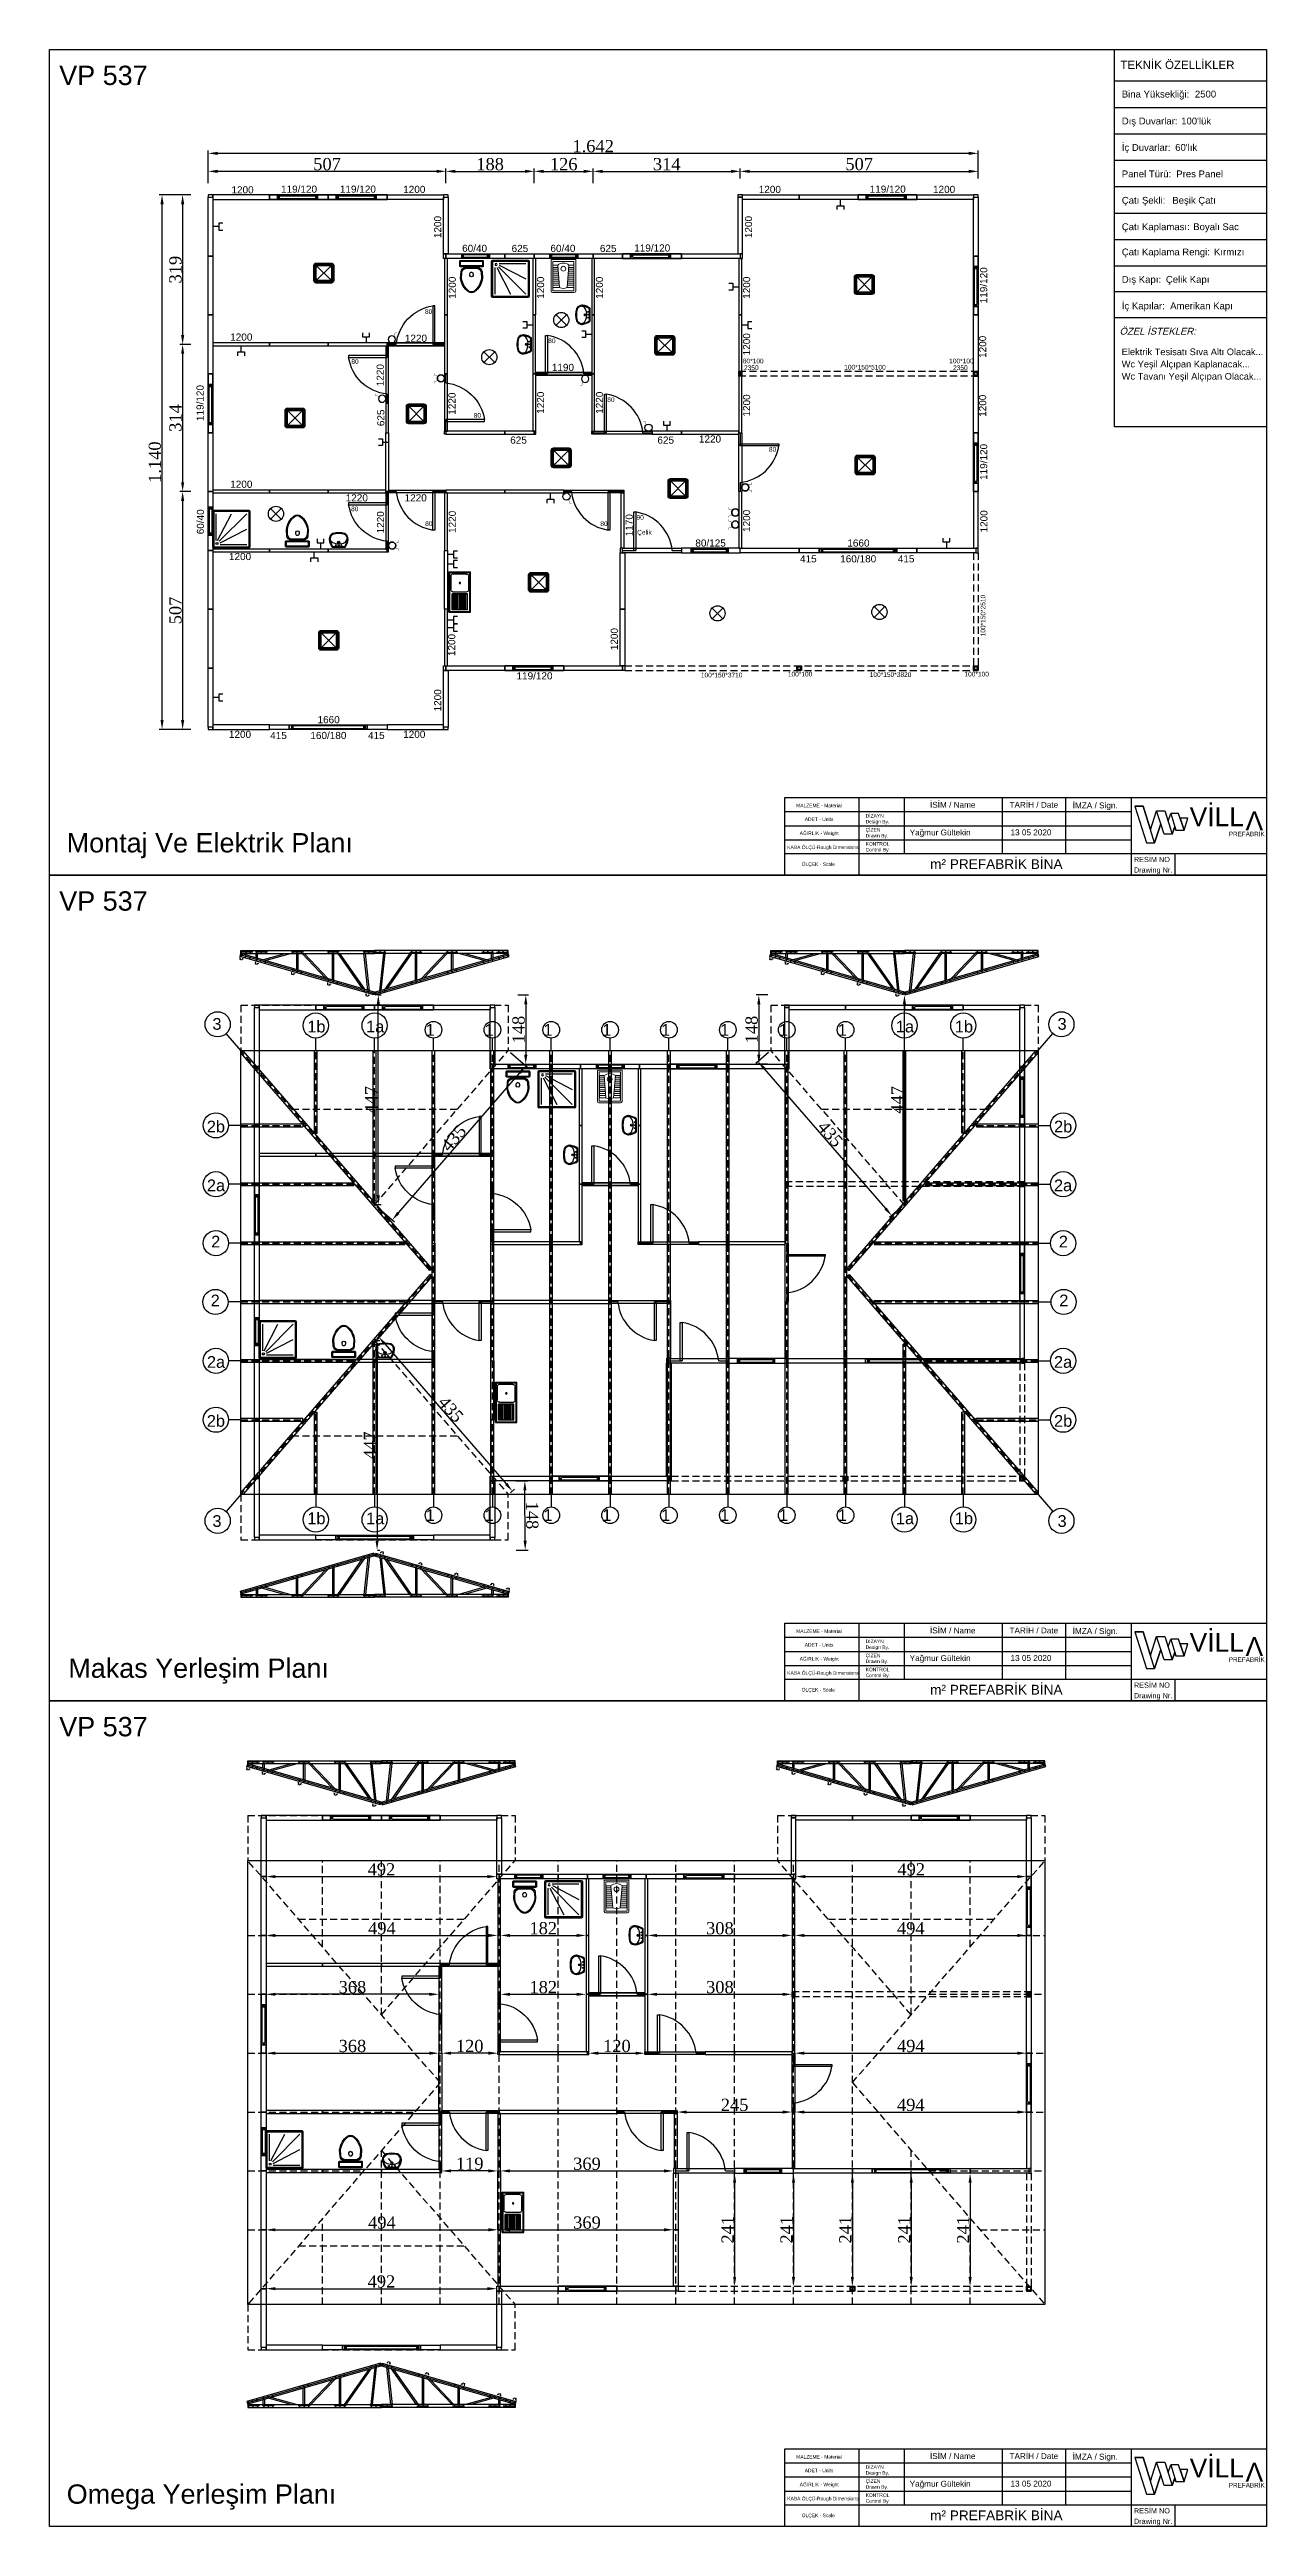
# Model space of a CAD drawing. Header units: millimetres. Extents: x 201962 to 221859, y -224854 to -197588.
# Drawn here: x 207328 to 209923, y -208659 to -203379 of the extents above; entities that cross this region are included whole.
import ezdxf
from ezdxf.enums import TextEntityAlignment as Align

# ---------------------------------------------------------------- set-up
doc = ezdxf.new("R2010")
doc.units = ezdxf.units.MM
doc.header["$MEASUREMENT"] = 0
doc.linetypes.add('DASHED', pattern=[0.75, 0.5, -0.25])
for name, color, linetype in [('1', 250, 'Continuous'), ('Block1', 255, 'Continuous'), ('DUVAR', 7, 'Continuous'), ('KAPI-PEN', 3, 'Continuous'), ('OLCU', 2, 'Continuous'), ('PANO', 11, 'Continuous'), ('TEFRIS', 4, 'Continuous'), ('ZEMİN', 191, 'Continuous'), ('ÖLÇÜLENDİRME', 121, 'Continuous')]:
    doc.layers.add(name, color=color, linetype=linetype)
doc.styles.add('133', font='times.ttf')
doc.styles.get("Standard").update_dxf_attribs({"font": 'arial.ttf'})
doc.styles.add('YZ', font='arial.ttf', dxfattribs={"oblique": 15})
doc.dimstyles.new('MAKAS', dxfattribs={"dimscale": 20, "dimtxt": 1.3, "dimasz": 1, "dimexe": 0.3, "dimexo": 0.3, "dimgap": 0.1, "dimtad": 1, "dimrnd": 1, "dimzin": 12, "dimdsep": 46, "dimlunit": 6, "dimtxsty": '133', "dimcen": 0.8, "dimdle": 0.0005, "dimclrd": 4, "dimclre": 6, "dimclrt": 2, "dimazin": 3, "dimtfac": 1, "dimtmove": 0, "dimatfit": 2, "dimldrblk": 'DOTSMALL', "dimfxl": 0, "dimtolj": 1, "dimtzin": 0, "dimarcsym": 0})

msp = doc.modelspace()

# ---------------------------------------------------------------- texts
at = {"linetype": 'Continuous', "lineweight": 25}
for s, p in [('VP 537', (207349.037, -203454.695)), ('Montaj Ve Elektrik Planı', (207364.923, -205090.684)), ('VP 537', (207349.037, -205214.811)), ('Makas Yerleşim Planı', (207368.395, -206850.254)), ('VP 537', (207349.037, -206974.928)), ('Omega Yerleşim Planı', (207364.923, -208610.917))]:
    msp.add_text(s, height=41.1433, dxfattribs=at).set_placement(p)
at = {"attachment_point": 1}
for s, insert, char_height in [('{\\f@Arial Unicode MS|b0|i0|c162|p34;VİLL}', (209759.041, -204994.508), 40.24944), ('{\\f@Arial Unicode MS|b0|i0|c162|p34;PREFABRİK}', (209842.476, -205046.494), 9.65987), ('{\\f@Arial Unicode MS|b0|i0|c162|p34;VİLL}', (209759.041, -206754.624), 40.24944), ('{\\f@Arial Unicode MS|b0|i0|c162|p34;PREFABRİK}', (209842.476, -206806.61), 9.65987), ('{\\f@Arial Unicode MS|b0|i0|c162|p34;VİLL}', (209759.041, -208514.74), 40.24944), ('{\\f@Arial Unicode MS|b0|i0|c162|p34;PREFABRİK}', (209842.476, -208566.726), 9.65987)]:
    msp.add_mtext_dynamic_manual_height_columns(s, width=1652.09571, gutter_width=12.5, heights=[297.917], dxfattribs=dict(at, insert=insert, char_height=char_height))
at = {"char_height": 40.24944, "attachment_point": 1, "rotation": 180}
for insert in [(209915.619, -205043.37), (209915.619, -206803.486), (209915.619, -208563.602)]:
    msp.add_mtext_dynamic_manual_height_columns('{\\f@Arial Unicode MS|b0|i0|c162|p34;V}', width=1652.09571, gutter_width=12.5, heights=[297.917], dxfattribs=dict(at, insert=insert))
at = {"layer": '1', "color": 4, "lineweight": 25}
msp.add_text('TEKNİK ÖZELLİKLER', height=17.48993, dxfattribs=at).set_placement((209611.463, -203420.509))
at = {"layer": '1', "color": 0, "lineweight": 25}
for s, height, p in [('Bina Yüksekliği:', 14.57494, (209614.277, -203481.346)), ('2500', 14.5749, (209770.162, -203481.346)), ('Dış Duvarlar:  ', 14.57494, (209614.277, -203538.791)), ('Dış Duvarlar:  ', 14.57494, (209614.277, -203538.791)), ("100'lük", 14.5749, (209740.808, -203538.791)), ('İç Duvarlar:  ', 14.57494, (209614.277, -203595.122)), ("60'lık", 14.5749, (209728.155, -203595.122)), ('Panel Türü: ', 14.57494, (209614.277, -203651.454)), ('Pres Panel', 14.5749, (209730.549, -203651.454)), ('1200', 15.2174, (207716.218, -203685.805, -4.5)), ('119/120', 15.2174, (207821.841, -203684.3, -4.5)), ('119/120', 15.2174, (207947.341, -203684.3, -4.5)), ('1200', 15.2174, (208082.323, -203684.813, -4.5)), ('1200', 15.2174, (208840.323, -203684.813, -4.5)), ('119/120', 15.2174, (209076.841, -203684.3, -4.5)), ('1200', 15.2174, (209211.823, -203684.813, -4.5)), ('Çatı Şekli:  ', 14.57494, (209614.277, -203707.785)), ('Beşik Çatı', 14.5749, (209722, -203707.785)), ('Çatı Kaplaması:  ', 14.57494, (209614.277, -203764.117)), ('Boyalı Sac', 14.5749, (209766.624, -203764.117)), ('60/40', 15.2174, (208207.968, -203810.526, -4.5)), ('625', 15.2174, (208313.443, -203810.708, -4.5)), ('60/40', 15.2174, (208396.218, -203810.526, -4.5)), ('625', 15.2174, (208501.693, -203810.708, -4.5)), ('119/120', 15.2174, (208574.841, -203809.8, -4.5)), ('Çatı Kaplama Rengi:  ', 14.57494, (209614.277, -203817.874)), ('Kırmızı', 14.5749, (209810.965, -203817.874)), ('Dış Kapı:  ', 14.57494, (209614.277, -203876.353)), ('Çelik Kapı', 14.5749, (209708.31, -203876.353)), ('İç Kapılar:  ', 14.57494, (209614.277, -203932.685)), ('Amerikan Kapı', 14.57494, (209717.417, -203932.685)), ('1200', 15.2174, (207713.598, -203999.616, -4.5)), ('1220', 15.2174, (208085.86, -204002.194, -4.5)), ('Elektrik Tesisatı Sıva Altı Olacak...', 14.13769, (209614.133, -204030.573)), ('1190', 15.2174, (208399.169, -204064.294, -4.5)), ('Wc Yeşil Alçıpan Kaplanacak...', 14.13769, (209614.133, -204056.753)), ('Wc Tavanı Yeşil Alçıpan Olacak...', 14.13769, (209614.133, -204082.729)), ('625', 15.2174, (208310.504, -204219.262, -4.5)), ('625', 15.2174, (208624.254, -204219.262, -4.5)), ('1220', 15.2174, (208712.754, -204216.898, -4.5)), ('1200', 15.2174, (207713.598, -204313.366, -4.5)), ('1220', 15.2174, (207959.754, -204342.398, -4.5)), ('1220', 15.2174, (208085.303, -204342.398, -4.5)), ('1200', 15.2174, (207710.901, -204467.457, -4.5)), ('80/125', 15.2174, (208705.181, -204438.73, -4.5)), ('1660', 15.2174, (209029.193, -204438.716, -4.5)), ('415', 15.2174, (208928.314, -204472.408, -4.5)), ('160/180', 15.2174, (209013.917, -204472.408, -4.5)), ('415', 15.2174, (209136.814, -204472.408, -4.5)), ('119/120', 15.2174, (208323.841, -204721.853, -4.5)), ('1660', 15.2174, (207899.693, -204815.216, -4.5)), ('1200', 15.2174, (207710.823, -204846.593, -4.5)), ('415', 15.2174, (207798.814, -204848.908, -4.5)), ('160/180', 15.2174, (207884.417, -204848.908, -4.5)), ('415', 15.2174, (208007.314, -204848.908, -4.5)), ('1200', 15.2174, (208082.323, -204846.593, -4.5)), ('İSİM / Name', 12.49061, (209205.373, -204995.434)), ('TARİH / Date', 12.49061, (209374.888, -204995.423)), ('İMZA / Sign.', 12.49061, (209509.66, -204996.683)), ('MALZEME - Material', 7.49437, (208919.999, -204994.423)), ('ADET - Units', 7.49437, (208938.336, -205023.562)), ('DİZAYN', 7.4944, (209068.234, -205016.257)), ('Design By.', 7.4944, (209068.234, -205028.747)), ('KABA ÖLÇÜ-Rough Dimensions', 7.49437, (208901.148, -205083.517)), ('AĞIRLIK - Weight', 7.49437, (208927.623, -205053.539)), ('ÇİZEN', 7.4944, (209068.234, -205046.234)), ('Control By.', 7.49437, (209068.234, -205088.702)), ('Drawn By.', 7.4944, (209068.234, -205058.725)), ('KONTROL', 7.4944, (209068.234, -205076.212)), ('Yağmur Gültekin', 12.49061, (209162.035, -205054.405)), ('ÖLÇEK - Scale', 7.49437, (208931.856, -205119.42)), ('RESİM NO', 11.1028, (209640.164, -205111.288)), ('Drawing Nr.', 11.10277, (209640.164, -205133.647)), ('MALZEME - Material', 7.49437, (208919.999, -206754.54)), ('ADET - Units', 7.49437, (208938.336, -206783.678)), ('DİZAYN', 7.4944, (209068.234, -206776.373)), ('İSİM / Name', 12.49061, (209205.373, -206755.551)), ('TARİH / Date', 12.49061, (209374.888, -206755.539)), ('İMZA / Sign.', 12.49061, (209509.66, -206756.8)), ('AĞIRLIK - Weight', 7.49437, (208927.623, -206813.656)), ('ÇİZEN', 7.4944, (209068.234, -206806.351)), ('Design By.', 7.4944, (209068.234, -206788.864)), ('Drawn By.', 7.4944, (209068.234, -206818.841)), ('KONTROL', 7.4944, (209068.234, -206836.328)), ('Yağmur Gültekin', 12.49061, (209162.035, -206814.521)), ('KABA ÖLÇÜ-Rough Dimensions', 7.49437, (208901.148, -206843.633)), ('ÖLÇEK - Scale', 7.49437, (208931.856, -206879.536)), ('Control By.', 7.49437, (209068.234, -206848.819)), ('RESİM NO', 11.1028, (209640.164, -206871.405)), ('Drawing Nr.', 11.10277, (209640.164, -206893.764)), ('MALZEME - Material', 7.49437, (208919.999, -208514.656)), ('İSİM / Name', 12.49061, (209205.373, -208515.667)), ('TARİH / Date', 12.49061, (209374.888, -208515.656)), ('İMZA / Sign.', 12.49061, (209509.66, -208516.916)), ('AĞIRLIK - Weight', 7.49437, (208927.623, -208573.772)), ('ADET - Units', 7.49437, (208938.336, -208543.794)), ('ÇİZEN', 7.4944, (209068.234, -208566.467)), ('DİZAYN', 7.4944, (209068.234, -208536.489)), ('Design By.', 7.4944, (209068.234, -208548.98)), ('Drawn By.', 7.4944, (209068.234, -208578.958)), ('Yağmur Gültekin', 12.49061, (209162.035, -208574.637)), ('KABA ÖLÇÜ-Rough Dimensions', 7.49437, (208901.148, -208603.749)), ('Control By.', 7.49437, (209068.234, -208608.935)), ('KONTROL', 7.4944, (209068.234, -208596.444)), ('RESİM NO', 11.1028, (209640.164, -208631.521)), ('ÖLÇEK - Scale', 7.49437, (208931.856, -208639.653)), ('Drawing Nr.', 11.10277, (209640.164, -208653.88))]:
    msp.add_text(s, height=height, dxfattribs=at).set_placement(p)
for s, p in [('1200', (208163.415, -203781.101, -4.5)), ('1200', (208826.113, -203781.101, -4.5)), ('1200', (208194.52, -203910.515, -4.5)), ('1200', (208382.77, -203910.515, -4.5)), ('1200', (208508.27, -203910.515, -4.5)), ('1200', (208822.02, -203910.515, -4.5)), ('119/120', (209327.451, -203920.075, -4.5)), ('1200', (208822.02, -204031.015, -4.5)), ('1200', (209325.214, -204036.478, -4.5)), ('1220', (208040.85, -204096.888, -4.5)), ('119/120', (207656.892, -204171.075, -4.5)), ('1220', (208193.926, -204157.625, -4.5)), ('1220', (208382.74, -204155.662, -4.5)), ('1220', (208508.24, -204155.662, -4.5)), ('1200', (208822.02, -204161.515, -4.5)), ('1200', (209325.214, -204162.17, -4.5)), ('625 ', (208042.263, -204181.945, -4.5)), ('119/120', (209327.451, -204296.575, -4.5)), ('60/40', (207657.618, -204412.448, -4.5)), ('1220', (208041.538, -204410.629, -4.5)), ('1220', (208194.49, -204409.662, -4.5)), ('1170', (208571.556, -204416.66, -4.5)), ('1200', (208822.02, -204407.515, -4.5)), ('1200', (209327.948, -204408.601, -4.5)), ('1200', (208539.915, -204659.601, -4.5)), ('1200', (208193.328, -204672.114, -4.5)), ('1200', (208163.415, -204790.101, -4.5))]:
    msp.add_text(s, height=15.2174, rotation=90, dxfattribs=at).set_placement(p)
at = {"layer": '1', "color": 0, "lineweight": 25, "style": 'YZ', "oblique": 15}
msp.add_text('ÖZEL İSTEKLER:', height=14.57494, dxfattribs=at).set_placement((209609.472, -203986.826))
at = {"layer": '1', "color": 0, "lineweight": 25}
for p in [(209464.377, -205054.136), (209464.377, -206814.253), (209464.377, -208574.369)]:
    msp.add_text('13 05 2020', height=12.4906, dxfattribs=at).set_placement(p, align=Align.RIGHT)
for p in [(209346.842, -205125.887), (209346.842, -206886.003), (209346.842, -208646.12)]:
    msp.add_text('m² PREFABRİK BİNA', height=20.79194, dxfattribs=at).set_placement(p, align=Align.CENTER)
at = {"layer": 'Block1', "color": 0, "linetype": 'Continuous'}
for s, p in [('80', (208128.822, -203942.68, -4.5)), ('80', (208391.481, -204004.814, -4.5)), ('80', (207971.821, -204049.182, -4.5)), ('80', (208517.268, -204130.53, -4.5)), ('80', (208232.731, -204164.033, -4.5)), ('80', (208862.019, -204236.414, -4.5)), ('80', (207971.25, -204363.301, -4.5)), ('80', (208129.183, -204394.817, -4.5)), ('80', (208502.683, -204394.818, -4.5)), ('90', (208579.787, -204381.548, -4.5)), ('Çelik', (208581.116, -204413.227, -4.5))]:
    msp.add_text(s, height=10, dxfattribs=at).set_placement(p)
at = {"layer": 'Block1', "linetype": 'Continuous', "char_height": 10, "width": 30.9087, "attachment_point": 1}
for s, insert in [('{\\C0;60*100}', (208806.406, -204038.049)), ('{\\C0;2350}', (208808.941, -204052.48)), ('{\\C0;100*150*5100}', (209022.476, -204051.289)), ('{\\C0;100*100}', (209246.28, -204038.049)), ('{\\C0;2350}', (209254.665, -204052.48)), ('{\\C0;100*150*3710}', (208716.959, -204707.522)), ('{\\C0;100*100}', (208902.414, -204705.56)), ('{\\C0;100*150*3820}', (209077.074, -204706.564)), ('{\\C0;100*100}', (209278.914, -204705.56))]:
    msp.add_mtext(s, dxfattribs=dict(at, insert=insert))
at = {"layer": 'Block1', "linetype": 'Continuous', "insert": (209313.395, -204630.047), "char_height": 10, "width": 30.9087, "attachment_point": 1, "rotation": 90}
msp.add_mtext('{\\C0;100*150*2510}', dxfattribs=at)
at = {"layer": 'DUVAR', "color": 1, "char_height": 25, "width": 19.645}
for s, insert, attachment_point in [('3', (207695.032, -205469.087), 9), ('1b', (207877.829, -205474.858), 7), ('1a', (208003.154, -205474.754), 7), ('1', (208149.746, -205481.581), 9), ('1', (208275.246, -205481.581), 9), ('1', (208400.746, -205481.581), 9), ('1', (208526.246, -205481.581), 9), ('1', (208651.746, -205481.581), 9), ('1', (208777.246, -205481.581), 9), ('1', (208902.746, -205481.581), 9), ('1', (209028.246, -205481.581), 9), ('1a', (209132.654, -205474.754), 7), ('1b', (209258.329, -205474.858), 7), ('3', (209477.291, -205469.087), 7), ('2b', (207702.463, -205687.967, 4.5), 9), ('2b', (209469.86, -205687.967, 4.5), 7), ('2a', (207702.662, -205813.27, 4.5), 9), ('2a', (209469.66, -205813.27, 4.5), 7), ('2', (207672.895, -205907.881), 1), ('2', (209499.428, -205907.881), 3), ('2', (207671.919, -206033.381), 1), ('2', (209500.404, -206033.381), 3), ('2a', (207702.662, -206189.77, 4.5), 9), ('2a', (209469.66, -206189.77, 4.5), 7), ('2b', (207702.463, -206315.467, 4.5), 9), ('2b', (209469.86, -206315.467, 4.5), 7), ('3', (207695.032, -206503.56), 3), ('1b', (207877.829, -206497.789), 1), ('1a', (208003.154, -206497.893), 1), ('1', (208149.746, -206491.066), 3), ('1', (208275.246, -206491.066), 3), ('1', (208400.746, -206491.066), 3), ('1', (208526.246, -206491.066), 3), ('1', (208651.746, -206491.066), 3), ('1', (208777.246, -206491.066), 3), ('1', (208902.746, -206491.066), 3), ('1', (209028.246, -206491.066), 3), ('1a', (209132.654, -206497.893), 1), ('1b', (209258.329, -206497.789), 1), ('3', (209477.291, -206503.56), 1)]:
    msp.add_mtext(s, dxfattribs=dict(at, insert=insert, attachment_point=attachment_point))

# ---------------------------------------------------------------- blocks, each defined once
blk = doc.blocks.new('110')
blk.add_lwpolyline([(74265.2, -40100.5), (74265.2, -40226), (74275.2, -40226), (74275.2, -40100.5)], close=True)
blk = doc.blocks.new('ehr')
at = {"layer": 'PANO', "color": 1}
for p, q in [((-20063, -6682.3), (-19983, -6682.3)), ((-20063, -6688.3), (-19983, -6688.3))]:
    blk.add_line(p, q, dxfattribs=at)
for points in [[(-20069, -6690.3), (-20069, -6680.3)], [(-19983, -6690.3), (-19983, -6680.3)]]:
    blk.add_lwpolyline(points, dxfattribs=at)
for points in [[(-20069, -6688.3), (-20063, -6688.3), (-20069, -6682.3), (-20063, -6682.3)], [(-19983, -6688.3), (-19989, -6688.3), (-19983, -6682.3), (-19989, -6682.3)]]:
    blk.add_solid(points, dxfattribs=at)
blk = doc.blocks.new('kg')
at = {"layer": 'PANO', "color": 1}
for p, q in [((-19542.4, -7126.4), (-19602.4, -7126.4)), ((-19542.4, -7132.4), (-19602.4, -7132.4))]:
    blk.add_line(p, q, dxfattribs=at)
for points in [[(-19602.4, -7124.4), (-19602.4, -7134.4)], [(-19542.4, -7124.4), (-19542.4, -7134.4)]]:
    blk.add_lwpolyline(points, dxfattribs=at)
for points in [[(-19602.4, -7126.4), (-19596.4, -7126.4), (-19602.4, -7132.4), (-19596.4, -7132.4)], [(-19542.4, -7126.4), (-19548.4, -7126.4), (-19542.4, -7132.4), (-19548.4, -7132.4)]]:
    blk.add_solid(points, dxfattribs=at)
blk = doc.blocks.new('jyt')
at = {"layer": 'PANO', "color": 1}
for p, q in [((-19934.2, -6827.4), (-19934.2, -6747.4)), ((-19928.2, -6827.4), (-19928.2, -6747.4))]:
    blk.add_line(p, q, dxfattribs=at)
for points in [[(-19926.2, -6747.4), (-19936.2, -6747.4)], [(-19926.2, -6833.4), (-19936.2, -6833.4)]]:
    blk.add_lwpolyline(points, dxfattribs=at)
for points in [[(-19928.2, -6747.4), (-19928.2, -6753.4), (-19934.2, -6747.4), (-19934.2, -6753.4)], [(-19928.2, -6833.4), (-19928.2, -6827.4), (-19934.2, -6833.4), (-19934.2, -6827.4)]]:
    blk.add_solid(points, dxfattribs=at)
blk = doc.blocks.new('ewrt')
at = {"layer": 'PANO', "color": 1}
for p, q in [((-20140.2, -6827.4), (-20140.2, -6747.4)), ((-20134.2, -6827.4), (-20134.2, -6747.4))]:
    blk.add_line(p, q, dxfattribs=at)
for points in [[(-20132.2, -6747.4), (-20142.2, -6747.4)], [(-20132.2, -6833.4), (-20142.2, -6833.4)]]:
    blk.add_lwpolyline(points, dxfattribs=at)
for points in [[(-20134.2, -6747.4), (-20134.2, -6753.4), (-20140.2, -6747.4), (-20140.2, -6753.4)], [(-20134.2, -6833.4), (-20134.2, -6827.4), (-20140.2, -6833.4), (-20140.2, -6827.4)]]:
    blk.add_solid(points, dxfattribs=at)
blk = doc.blocks.new('sfjh')
at = {"layer": 'PANO', "color": 1}
for p, q in [((-19665, -7182.8), (-19665, -7242.8)), ((-19659, -7182.8), (-19659, -7242.8))]:
    blk.add_line(p, q, dxfattribs=at)
for points in [[(-19667, -7182.8), (-19657, -7182.8)], [(-19667, -7242.8), (-19657, -7242.8)]]:
    blk.add_lwpolyline(points, dxfattribs=at)
for points in [[(-19665, -7182.8), (-19665, -7188.8), (-19659, -7182.8), (-19659, -7188.8)], [(-19665, -7242.8), (-19665, -7236.8), (-19659, -7242.8), (-19659, -7236.8)]]:
    blk.add_solid(points, dxfattribs=at)
blk = doc.blocks.new('gfj')
at = {"layer": 'Block1', "color": 1}
for p, q in [((-3418.2, -20535), (-3418.2, -20533)), ((-3418.2, -20541), (-3418.2, -20543))]:
    blk.add_line(p, q, dxfattribs=at)
at = {"layer": 'PANO', "color": 1}
for p, q in [((-3418.2, -20535), (-3258.7, -20535)), ((-3418.2, -20541), (-3258.7, -20541))]:
    blk.add_line(p, q, dxfattribs=at)
blk.add_lwpolyline([(-3258.7, -20543), (-3258.7, -20533)], dxfattribs=at)
for points in [[(-3418.2, -20541), (-3412.2, -20541), (-3418.2, -20535), (-3412.2, -20535)], [(-3258.7, -20541), (-3264.7, -20541), (-3258.7, -20535), (-3264.7, -20535)]]:
    blk.add_solid(points, dxfattribs=at)
blk = doc.blocks.new('rth')
at = {"layer": 'PANO', "color": 1}
for p, q in [((-20063, -6885.5), (-19983, -6885.5)), ((-20063, -6891.5), (-19983, -6891.5))]:
    blk.add_line(p, q, dxfattribs=at)
for points in [[(-20069, -6893.5), (-20069, -6883.5)], [(-19983, -6893.5), (-19983, -6883.5)]]:
    blk.add_lwpolyline(points, dxfattribs=at)
for points in [[(-20069, -6891.5), (-20063, -6891.5), (-20069, -6885.5), (-20063, -6885.5)], [(-19983, -6891.5), (-19989, -6891.5), (-19983, -6885.5), (-19989, -6885.5)]]:
    blk.add_solid(points, dxfattribs=at)
blk = doc.blocks.new('113')
for points in [[(74265.2, -40728), (74265.2, -40853.5), (74275.2, -40853.5), (74275.2, -40728)], [(74265.2, -40728), (74265.2, -40853.5), (74275.2, -40853.5), (74275.2, -40728)], [(74275.2, -40853.5), (74275.2, -40728), (74265.2, -40728), (74265.2, -40853.5)]]:
    blk.add_lwpolyline(points, close=True)
at = {"layer": 'KAPI-PEN'}
blk.add_lwpolyline([(74270.2, -40834, -0.341049), (74188.2, -40756), (74270.2, -40756), (74270.2, -40752), (74188.2, -40752), (74188.2, -40756)], format="xyb", dxfattribs=at)
for points in [[(74270.2, -40728), (74270.2, -40756)], [(74270.2, -40834), (74270.2, -40853.5)]]:
    blk.add_lwpolyline(points, dxfattribs=at)
blk = doc.blocks.new('eh')
at = {"layer": 'PANO', "color": 1}
for p, q in [((-19606.1, -6682), (-19526.1, -6682)), ((-19606.1, -6688), (-19526.1, -6688))]:
    blk.add_line(p, q, dxfattribs=at)
for points in [[(-19606.1, -6690), (-19606.1, -6680)], [(-19526.1, -6690), (-19526.1, -6680)]]:
    blk.add_lwpolyline(points, dxfattribs=at)
for points in [[(-19606.1, -6688), (-19600.1, -6688), (-19606.1, -6682), (-19600.1, -6682)], [(-19526.1, -6688), (-19532.1, -6688), (-19526.1, -6682), (-19532.1, -6682)]]:
    blk.add_solid(points, dxfattribs=at)
blk = doc.blocks.new('D')
blk.add_lwpolyline([(69161.3, -39614.6), (69286.8, -39614.6), (69286.8, -39608.6), (69161.3, -39608.6)], close=True)
blk = doc.blocks.new('KAPI')
for points in [[(68907.3, -39991.1), (68907.3, -40116.6), (68913.3, -40116.6), (68913.3, -39991.1)], [(68907.3, -39991.1), (68907.3, -40116.6), (68913.3, -40116.6), (68913.3, -39991.1)], [(68913.3, -40116.6), (68913.3, -39991.1), (68907.3, -39991.1), (68907.3, -40116.6)]]:
    blk.add_lwpolyline(points, close=True)
at = {"layer": 'KAPI-PEN'}
blk.add_lwpolyline([(68910.3, -40097.1, -0.341049), (68828.3, -40019.1), (68910.3, -40019.1), (68910.3, -40015.1), (68828.3, -40015.1), (68828.3, -40019.1)], format="xyb", dxfattribs=at)
for points in [[(68910.3, -39991.1), (68910.3, -40019.1)], [(68910.3, -40097.1), (68910.3, -40116.6)]]:
    blk.add_lwpolyline(points, dxfattribs=at)
blk = doc.blocks.new('DUS')
at = {"layer": 'TEFRIS'}
for p, q in [((-1.6, 0.7), (-73.1, 0.7)), ((-75.3, -1.6), (-75.3, -73.1)), ((-73.1, -2.4), (-73.1, -72.3)), ((-2.4, -1.6), (-72.3, -1.6)), ((-14.5, -6.2), (-68.5, -6.2)), ((-14.6, -9.6), (-68.5, -37.7)), ((-12.9, -12.9), (-68.5, -68.5)), ((-9.6, -14.6), (-37.7, -68.5)), ((-6.2, -68.5), (-6.2, -14.5)), ((-1.6, -72.3), (-1.6, -2.4)), ((0.7, -73.1), (0.7, -1.6)), ((-73.1, -75.3), (-1.6, -75.3)), ((-72.3, -73.1), (-2.4, -73.1))]:
    blk.add_line(p, q, dxfattribs=at)
blk.add_circle((-8.2, -8.2), 2.03, dxfattribs=at)
for centre, radius, start, end in [((-73.1, -1.6), 2.28, 90, 180), ((-1.6, -1.6), 2.28, 0, 90), ((-72.3, -2.4), 0.76, 90, 180), ((-2.4, -2.4), 0.76, 360, 90), ((-73.1, -73.1), 2.28, 180, 270), ((-72.3, -72.3), 0.76, 180, 270), ((-2.4, -72.3), 0.76, 270, 0), ((-1.6, -73.1), 2.28, 270, 360)]:
    blk.add_arc(centre, radius, start, end, dxfattribs=at)
blk = doc.blocks.new('DUŞ')
at = {"rotation": 90}
blk.add_blockref('DUS', (0.7, 1.6), dxfattribs=at)
blk = doc.blocks.new('LAVABO')
at = {"layer": 'TEFRIS'}
for points in [[(13.9, 0, 0.112842), (20.4, 16.5, 0.051406), (20.4, 17.4, 0.218961), (14.4, 28.5, 0.113197), (12.7, 29.3, 0.122001), (-12.7, 29.3, 0.113197), (-14.4, 28.5, 0.218961), (-20.4, 17.4, 0.051406), (-20.4, 16.5, 0.112842), (-13.9, 0)], [(10, 1.2, 0.248162), (13.8, 2.8, 0.097547), (18.6, 16.6, 0.057084), (18.6, 17.5, 0.205938), (13.7, 26.7, 0.12541), (11.8, 27.7, 0.11725), (-11.8, 27.7, 0.12541), (-13.7, 26.7, 0.174088), (-18.3, 19.3, 0.114282), (-18.6, 16.6, 0.097547), (-13.8, 2.8, 0.248162), (-10, 1.2)]]:
    blk.add_lwpolyline(points, format="xyb", close=True, dxfattribs=at)
blk.add_lwpolyline([(-18.3, 19.3, 0.321438), (-13.2, 10.3, 0.098457), (0, 7.1, 0.139763), (13.2, 10.3, 0.277065), (18.3, 19.3)], format="xyb", dxfattribs=at)
for centre, radius in [((-6.2, 4), 0.923), ((0, 10.5), 2.31), ((0, 10.5), 1.42), ((0, 3.2), 1.08), ((6.2, 4), 0.923)]:
    blk.add_circle(centre, radius, dxfattribs=at)
blk = doc.blocks.new('LAV')
at = {"xscale": -1}
blk.add_blockref('LAVABO', (0, 22), dxfattribs=at)
blk = doc.blocks.new('tas')
at = {"layer": 'TEFRIS', "lineweight": 20}
for p, q in [((-17, -20.9), (-17, 46)), ((-17, 46), (35.5, 46)), ((-13.4, -20.4), (-13.4, 42.3)), ((-13.4, 42.3), (31.8, 42.3)), ((-12.9, -13.2), (-12.9, 34.2)), ((-12.9, 34.2), (-2.8, 34.2)), ((-2.8, 33.9), (-12.9, 33.9)), ((-2.4, 29.6), (-12.9, 29.6)), ((-2.1, 25.4), (-12.9, 25.4)), ((-1.7, 21.2), (-12.9, 21.2)), ((-1.4, 16.9), (-12.9, 16.9)), ((-1, 12.7), (-12.9, 12.7)), ((-0.7, 8.5), (-12.9, 8.5)), ((-0.3, 4.2), (-12.9, 4.2)), ((0, 0), (-12.9, 0)), ((-2.8, 34.2), (1.1, -13.2)), ((21.2, 34.2), (17.3, -13.2)), ((18.4, 0), (31.3, 0)), ((18.8, 4.2), (31.3, 4.2)), ((19.1, 8.5), (31.3, 8.5)), ((19.4, 12.7), (31.3, 12.7)), ((19.8, 16.9), (31.3, 16.9)), ((20.1, 21.2), (31.3, 21.2)), ((20.5, 25.4), (31.3, 25.4)), ((20.8, 29.6), (31.3, 29.6)), ((31.3, 34.2), (21.2, 34.2)), ((21.2, 33.9), (31.3, 33.9)), ((31.3, -13.2), (31.3, 34.2)), ((31.8, 42.3), (31.8, -20.4)), ((35.5, 46), (35.5, -20.9)), ((32.3, -24), (-13.9, -24)), ((31.8, -20.4), (-13.4, -20.4)), ((0.3, -4.2), (-12.9, -4.2)), ((0.7, -8.5), (-12.9, -8.5)), ((1.1, -13.2), (-12.9, -13.2)), ((17.3, -13.2), (31.3, -13.2)), ((17.7, -8.5), (31.3, -8.5)), ((18.1, -4.2), (31.3, -4.2))]:
    blk.add_line(p, q, dxfattribs=at)
blk.add_circle((9.2, 26.6), 5.18, dxfattribs=at)
for centre, radius, start, end in [((9.2, 19.8), 18.8, 50.1936, 129.8064), ((-13.9, -20.9), 3.1, 180, 270), ((9.2, 1.2), 16.5, 240.5882, 299.4118), ((32.3, -20.9), 3.1, 270, 0)]:
    blk.add_arc(centre, radius, start, end, dxfattribs=at)
blk = doc.blocks.new('KLOZET')
at = {"layer": 'TEFRIS'}
for p, q in [((-15, 12.4), (-13.8, 12.4)), ((-15, -12.4), (-13.8, -12.4))]:
    blk.add_line(p, q, dxfattribs=at)
for points in [[(-67.2, -6.6, 0.199825), (-37.9, -23.2), (-24.4, -22.4, 0.397632), (-15, -12.4), (-15, 12.4, 0.397632), (-24.4, 22.4), (-37.9, 23.2, 0.199825), (-67.2, 6.6, 0.284389)], [(-37.8, -21.3), (-26.4, -20.7, 0.398989), (-16.9, -10.7), (-16.9, 10.7, 0.398989), (-26.4, 20.7), (-37.8, 21.3, 0.197715), (-65.7, 5.6, 0.284389), (-65.7, -5.6, 0.197715)], [(-2, -25.1, 0.414214), (0, -23.1), (0, 23.1, 0.414214), (-2, 25.1), (-11.8, 25.1, 0.414214), (-13.8, 23.1), (-13.8, -23.1, 0.414214), (-11.8, -25.1)]]:
    blk.add_lwpolyline(points, format="xyb", close=True, dxfattribs=at)
blk.add_lwpolyline([(-11.9, -23.2), (-1.9, -23.2), (-1.9, 23.2), (-11.9, 23.2)], close=True, dxfattribs=at)
at = {"layer": 'TEFRIS', "linetype": 'Continuous'}
blk.add_polyline3d([(-35, -0.1, 0), (-34.2, -2.2, 0), (-32, -3.6, 0), (-29.1, -3.9, 0), (-26.5, -3, 0), (-24.9, -1.2, 0), (-24.9, 0.9, 0), (-26.5, 2.7, 0), (-29.1, 3.6, 0), (-32, 3.3, 0), (-34.2, 1.9, 0), (-35, -0.1, 0)], dxfattribs=at)
blk = doc.blocks.new('EVYE')
at = {"layer": 'TEFRIS'}
for p, q in [((-45.2, 24.7), (40.8, 24.7)), ((-45.2, 24.7), (-45.2, -21.3)), ((-41.7, 23.2), (37.3, 23.2)), ((-40.2, -12.8, -1.5), (-40.2, 16.2, -1.5)), ((-35.4, 21, -1.5), (-7.4, 21, -1.5)), ((35.8, 18.1, -1.7), (1.9, 18.1, -1.7)), ((1.9, 18.1, -1.7), (1.9, -14.6, -1.7)), ((35.8, 15.1, -1.7), (1.9, 15.1, -1.7)), ((35.8, 12.2, -1.7), (1.9, 12.2, -1.7)), ((35.8, 9.2, -1.7), (1.9, 9.2, -1.7)), ((35.8, 6.2, -1.7), (1.9, 6.2, -1.7)), ((35.8, 3.2, -1.7), (1.9, 3.2, -1.7)), ((35.8, 0.3, -1.7), (1.9, 0.3, -1.7)), ((35.8, -14.6, -1.7), (35.8, 18.1, -1.7)), ((40.8, 24.7), (40.8, -21.3)), ((40.8, -21.3), (-45.2, -21.3)), ((37.3, -19.8), (-41.8, -19.8)), ((35.8, -2.7, -1.7), (1.9, -2.7, -1.7)), ((35.8, -5.7, -1.7), (1.9, -5.7, -1.7)), ((35.8, -8.6, -1.7), (1.9, -8.6, -1.7)), ((35.8, -11.6, -1.7), (1.9, -11.6, -1.7)), ((35.8, -14.6, -1.7), (1.9, -14.6, -1.7))]:
    blk.add_line(p, q, dxfattribs=at)
blk.add_circle((-21.4, 1.3, -4.5), 1.49, dxfattribs=at)
for points, invisible_edges in [([(-35.4, 21, -1.5), (-80.6, 20.6, -1.5), (-36.9, 20.8, -1.5)], 3), ([(-36.9, 20.8, -1.5), (-80.6, 20.6, -1.5), (-38.2, 20.1, -1.5)], 3), ([(-38.2, -16.7, -1.5), (-79.5, 21.7, -1.5), (-39.3, -15.6, -1.5)], 3), ([(-39.3, -15.6, -1.5), (-79.5, 21.7, -1.5), (-40, -14.3, -1.5)], 3), ([(-40, -14.3, -1.5), (-79.5, 21.7, -1.5), (-40.2, -12.8, -1.5)], 3), ([(-38.2, 20.1, -1.5), (-79.5, -18.3, -1.5), (-39.3, 19, -1.5)], 3), ([(-39.3, 19, -1.5), (-79.5, -18.3, -1.5), (-40, 17.7, -1.5)], 3), ([(-40, 17.7, -1.5), (-79.5, -18.3, -1.5), (-40.2, 16.2, -1.5)], 3), ([(37.3, 23.2), (40.8, 24.7), (-45.2, 24.7)], 13), ([(37.3, 23.2), (-45.2, 24.7), (37.3, 23.2)], 3), ([(-45.2, 24.7), (-41.7, 23.2), (37.3, 23.2)], 13), ([(-43.6, 22), (-45.2, 24.7), (-43.1, 22.6)], 3), ([(-43.7, -17.8), (-45.2, 24.7), (-43.7, 21.2)], 3), ([(-43.1, 22.6), (-45.2, 24.7), (-42.5, 23)], 3), ([(-42.5, 23), (-45.2, 24.7), (-41.8, 23.2)], 3), ([(-43.7, 21.2), (-45.2, 24.7), (-43.7, 21.2)], 3), ([(-43.7, 21.2), (-45.2, 24.7), (-43.6, 22)], 3), ([(-43.7, -17.8), (-45.2, 24.7), (-43.7, -17.8)], 3), ([(-41.8, 23.2), (40.8, 24.7), (-41.7, 23.2)], 3), ([(-7.4, 21, -1.5), (37.8, 20.6, -1.5), (-5.9, 20.8, -1.5)], 3), ([(-5.9, 20.8, -1.5), (37.8, 20.6, -1.5), (-4.6, 20.1, -1.5)], 3), ([(-4.6, -16.7, -1.5), (36.7, 21.7, -1.5), (-3.5, -15.6, -1.5)], 3), ([(-4.6, 20.1, -1.5), (36.7, -18.3, -1.5), (-3.5, 19, -1.5)], 3), ([(-3.5, -15.6, -1.5), (36.7, 21.7, -1.5), (-2.9, -14.3, -1.5)], 3), ([(-3.5, 19, -1.5), (36.7, -18.3, -1.5), (-2.9, 17.7, -1.5)], 3), ([(-2.9, -14.3, -1.5), (36.7, 21.7, -1.5), (-2.6, -12.8, -1.5)], 3), ([(-2.9, 17.7, -1.5), (36.7, -18.3, -1.5), (-2.6, 16.2, -1.5)], 3), ([(-2.6, -12.8, -1.5), (36.7, 21.7, -1.5), (-2.6, 16.2, -1.5)], 3), ([(1.9, -14.6, -1.7), (1.9, 18.1, -1.7), (35.8, 18.1, -1.7)], 12), ([(38.1, 23), (40.8, 24.7), (37.3, 23.2)], 3), ([(38.7, 22.6), (40.8, 24.7), (38.1, 23)], 3), ([(39.1, 22), (40.8, 24.7), (38.7, 22.6)], 3), ([(39.3, 21.2), (40.8, 24.7), (39.1, 22)], 3), ([(39.3, -17.8), (40.8, -21.3), (40.8, 24.7)], 13), ([(39.3, -17.8), (40.8, 24.7), (39.3, -17.8)], 3), ([(39.3, -17.8), (40.8, 24.7), (39.3, 21.2)], 3), ([(39.3, 21.2), (40.8, 24.7), (39.3, 21.2)], 3), ([(-36.9, -17.4, -1.5), (-80.6, -17.2, -1.5), (-38.2, -16.7, -1.5)], 3), ([(-35.4, -17.6, -1.5), (-80.6, -17.2, -1.5), (-36.9, -17.4, -1.5)], 3), ([(-43.6, -18.6), (-45.2, -21.3), (-43.7, -17.8)], 3), ([(-43.1, -19.2), (-45.2, -21.3), (-43.6, -18.6)], 3), ([(-42.5, -19.6), (-45.2, -21.3), (-43.1, -19.2)], 3), ([(-41.8, -19.8), (-45.2, -21.3), (-42.5, -19.6)], 3), ([(-41.7, -19.8), (-45.2, -21.3), (-41.8, -19.8)], 3), ([(-35.4, -17.6, -1.5), (37.7, -17.6, -1.5), (-7.4, -17.6, -1.5)], 3), ([(-7.4, -17.6, -1.5), (37.8, -17.2, -1.5), (-5.9, -17.4, -1.5)], 3), ([(-5.9, -17.4, -1.5), (37.8, -17.2, -1.5), (-4.6, -16.7, -1.5)], 3), ([(37.3, -19.8), (40.8, -21.3), (38.1, -19.6)], 3), ([(37.3, -19.8), (40.8, -21.3), (37.3, -19.8)], 3), ([(38.1, -19.6), (40.8, -21.3), (38.7, -19.2)], 3), ([(38.7, -19.2), (40.8, -21.3), (39.1, -18.6)], 3), ([(39.1, -18.6), (40.8, -21.3), (39.3, -17.8)], 3)]:
    blk.add_3dface(points, dxfattribs=dict(at, invisible_edges=invisible_edges))
blk = doc.blocks.new('GLOP')
at = {"layer": 'DUVAR', "color": 1}
for p, q in [((11.4, -11.4), (-11.4, 11.4)), ((11.4, 11.4), (-11.4, -11.4))]:
    blk.add_line(p, q, dxfattribs=at)
blk.add_circle((0, 0), 16.2, dxfattribs=at)
blk = doc.blocks.new('*D10103')
at = {"layer": 'Defpoints', "color": 0}
for p in [(207789.9, -207274), (208281.9, -207274), (208281.9, -207274)]:
    blk.add_point(p, dxfattribs=at)
at = {"layer": 'DUVAR', "color": 6, "lineweight": -2}
for p, q in [((207789.9, -207268), (207789.9, -207268)), ((208281.9, -207268), (208281.9, -207268))]:
    blk.add_line(p, q, dxfattribs=at)
at = {"layer": 'DUVAR', "color": 4, "lineweight": -2}
blk.add_line((207809.9, -207274), (208261.9, -207274), dxfattribs=at)
at = {"layer": 'DUVAR', "color": 4}
for points in [[(207809.9, -207270.7), (207809.9, -207277.3), (207789.9, -207274)], [(208261.9, -207277.3), (208261.9, -207270.7), (208281.9, -207274)]]:
    blk.add_solid(points, dxfattribs=at)
at = {"layer": 'DUVAR', "color": 2, "insert": (208035.9, -207258.8), "char_height": 26, "attachment_point": 5, "style": '133'}
blk.add_mtext('\\A1;492', dxfattribs=at)
blk = doc.blocks.new('_DotSmall')
at = {"color": 0, "linetype": 'ByBlock', "const_width": 0.5}
blk.add_lwpolyline([(-0.0625, 0, 1), (0.0625, 0, 1)], format="xyb", close=True, dxfattribs=at)
blk = doc.blocks.new('*D10104')
at = {"layer": 'Defpoints', "color": 0}
for p in [(207789.9, -207399.5), (208283.9, -207399.5), (208283.9, -207399.5)]:
    blk.add_point(p, dxfattribs=at)
at = {"layer": 'DUVAR', "color": 6, "lineweight": -2}
for p, q in [((207789.9, -207393.5), (207789.9, -207393.5)), ((208283.9, -207393.5), (208283.9, -207393.5))]:
    blk.add_line(p, q, dxfattribs=at)
at = {"layer": 'DUVAR', "color": 4, "lineweight": -2}
blk.add_line((207809.9, -207399.5), (208263.9, -207399.5), dxfattribs=at)
at = {"layer": 'DUVAR', "color": 4}
for points in [[(207809.9, -207396.2), (207809.9, -207402.8), (207789.9, -207399.5)], [(208263.9, -207402.8), (208263.9, -207396.2), (208283.9, -207399.5)]]:
    blk.add_solid(points, dxfattribs=at)
at = {"layer": 'DUVAR', "color": 2, "insert": (208036.9, -207384.3), "char_height": 26, "attachment_point": 5, "style": '133'}
blk.add_mtext('\\A1;494', dxfattribs=at)
blk = doc.blocks.new('*D10105')
at = {"layer": 'Defpoints', "color": 0}
for p in [(207789.9, -207525), (207789.9, -207525), (208158.4, -207525)]:
    blk.add_point(p, dxfattribs=at)
at = {"layer": 'DUVAR', "color": 6, "lineweight": -2}
for p, q in [((207789.9, -207531), (207789.9, -207531)), ((208158.4, -207531), (208158.4, -207531))]:
    blk.add_line(p, q, dxfattribs=at)
at = {"layer": 'DUVAR', "color": 4, "lineweight": -2}
blk.add_line((208138.4, -207525), (207809.9, -207525), dxfattribs=at)
at = {"layer": 'DUVAR', "color": 4}
for points in [[(207809.9, -207521.7), (207809.9, -207528.3), (207789.9, -207525)], [(208138.4, -207528.3), (208138.4, -207521.7), (208158.4, -207525)]]:
    blk.add_solid(points, dxfattribs=at)
at = {"layer": 'DUVAR', "color": 2, "insert": (207974.1, -207509.8), "char_height": 26, "attachment_point": 5, "style": '133'}
blk.add_mtext('\\A1;368', dxfattribs=at)
blk = doc.blocks.new('*D10106')
at = {"layer": 'Defpoints', "color": 0}
for p in [(207789.9, -207650.5), (208158.4, -207650.5), (208158.4, -207650.5)]:
    blk.add_point(p, dxfattribs=at)
at = {"layer": 'DUVAR', "color": 6, "lineweight": -2}
for p, q in [((207789.9, -207644.5), (207789.9, -207644.5)), ((208158.4, -207644.5), (208158.4, -207644.5))]:
    blk.add_line(p, q, dxfattribs=at)
at = {"layer": 'DUVAR', "color": 4, "lineweight": -2}
blk.add_line((207809.9, -207650.5), (208138.4, -207650.5), dxfattribs=at)
at = {"layer": 'DUVAR', "color": 4}
for points in [[(207809.9, -207647.2), (207809.9, -207653.8), (207789.9, -207650.5)], [(208138.4, -207653.8), (208138.4, -207647.2), (208158.4, -207650.5)]]:
    blk.add_solid(points, dxfattribs=at)
at = {"layer": 'DUVAR', "color": 2, "insert": (207974.1, -207635.3), "char_height": 26, "attachment_point": 5, "rotation": 359.9994, "style": '133'}
blk.add_mtext('\\A1;368', dxfattribs=at)
blk = doc.blocks.new('*D10107')
at = {"layer": 'Defpoints', "color": 0}
for p in [(208164.4, -207901.5), (208164.4, -207901.5), (208283.9, -207901.5)]:
    blk.add_point(p, dxfattribs=at)
at = {"layer": 'DUVAR', "color": 6, "lineweight": -2}
for p, q in [((208164.4, -207907.5), (208164.4, -207907.5)), ((208283.9, -207907.5), (208283.9, -207907.5))]:
    blk.add_line(p, q, dxfattribs=at)
at = {"layer": 'DUVAR', "color": 4, "lineweight": -2}
blk.add_line((208263.9, -207901.5), (208184.4, -207901.5), dxfattribs=at)
at = {"layer": 'DUVAR', "color": 4}
for points in [[(208184.4, -207898.2), (208184.4, -207904.8), (208164.4, -207901.5)], [(208263.9, -207904.8), (208263.9, -207898.2), (208283.9, -207901.5)]]:
    blk.add_solid(points, dxfattribs=at)
at = {"layer": 'DUVAR', "color": 2, "insert": (208224.1, -207886.3), "char_height": 26, "attachment_point": 5, "style": '133'}
blk.add_mtext('\\A1;119', dxfattribs=at)
blk = doc.blocks.new('*D10108')
at = {"layer": 'Defpoints', "color": 0}
for p in [(207789.9, -208027), (208283.9, -208027), (208283.9, -208027)]:
    blk.add_point(p, dxfattribs=at)
at = {"layer": 'DUVAR', "color": 6, "lineweight": -2}
for p, q in [((207789.9, -208033), (207789.9, -208033)), ((208283.9, -208033), (208283.9, -208033))]:
    blk.add_line(p, q, dxfattribs=at)
at = {"layer": 'DUVAR', "color": 4, "lineweight": -2}
blk.add_line((207809.9, -208027), (208263.9, -208027), dxfattribs=at)
at = {"layer": 'DUVAR', "color": 4}
for points in [[(207809.9, -208023.7), (207809.9, -208030.3), (207789.9, -208027)], [(208263.9, -208030.3), (208263.9, -208023.7), (208283.9, -208027)]]:
    blk.add_solid(points, dxfattribs=at)
at = {"layer": 'DUVAR', "color": 2, "insert": (208036.9, -208011.8), "char_height": 26, "attachment_point": 5, "style": '133'}
blk.add_mtext('\\A1;494', dxfattribs=at)
blk = doc.blocks.new('*D10109')
at = {"layer": 'Defpoints', "color": 0}
for p in [(207789.9, -208152.5), (208281.9, -208152.5), (208281.9, -208152.5)]:
    blk.add_point(p, dxfattribs=at)
at = {"layer": 'DUVAR', "color": 6, "lineweight": -2}
for p, q in [((207789.9, -208146.5), (207789.9, -208146.5)), ((208281.9, -208146.5), (208281.9, -208146.5))]:
    blk.add_line(p, q, dxfattribs=at)
at = {"layer": 'DUVAR', "color": 4, "lineweight": -2}
blk.add_line((207809.9, -208152.5), (208261.9, -208152.5), dxfattribs=at)
at = {"layer": 'DUVAR', "color": 4}
for points in [[(207809.9, -208149.2), (207809.9, -208155.8), (207789.9, -208152.5)], [(208261.9, -208155.8), (208261.9, -208149.2), (208281.9, -208152.5)]]:
    blk.add_solid(points, dxfattribs=at)
at = {"layer": 'DUVAR', "color": 2, "insert": (208035.9, -208137.3), "char_height": 26, "attachment_point": 5, "style": '133'}
blk.add_mtext('\\A1;492', dxfattribs=at)
blk = doc.blocks.new('*D10110')
at = {"layer": 'Defpoints', "color": 0}
for p in [(208289.9, -207399.5), (208472.1, -207399.5), (208472.1, -207399.5)]:
    blk.add_point(p, dxfattribs=at)
at = {"layer": 'DUVAR', "color": 6, "lineweight": -2}
for p, q in [((208289.9, -207393.5), (208289.9, -207393.5)), ((208472.1, -207393.5), (208472.1, -207393.5))]:
    blk.add_line(p, q, dxfattribs=at)
at = {"layer": 'DUVAR', "color": 4, "lineweight": -2}
blk.add_line((208309.9, -207399.5), (208452.1, -207399.5), dxfattribs=at)
at = {"layer": 'DUVAR', "color": 4}
for points in [[(208309.9, -207396.2), (208309.9, -207402.8), (208289.9, -207399.5)], [(208452.1, -207402.8), (208452.1, -207396.2), (208472.1, -207399.5)]]:
    blk.add_solid(points, dxfattribs=at)
at = {"layer": 'DUVAR', "color": 2, "insert": (208381, -207384.3), "char_height": 26, "attachment_point": 5, "style": '133'}
blk.add_mtext('\\A1;182', dxfattribs=at)
blk = doc.blocks.new('*D10111')
at = {"layer": 'Defpoints', "color": 0}
for p in [(208289.9, -207525), (208472.1, -207525), (208472.1, -207525)]:
    blk.add_point(p, dxfattribs=at)
at = {"layer": 'DUVAR', "color": 6, "lineweight": -2}
for p, q in [((208289.9, -207519), (208289.9, -207519)), ((208472.1, -207519), (208472.1, -207519))]:
    blk.add_line(p, q, dxfattribs=at)
at = {"layer": 'DUVAR', "color": 4, "lineweight": -2}
blk.add_line((208309.9, -207525), (208452.1, -207525), dxfattribs=at)
at = {"layer": 'DUVAR', "color": 4}
for points in [[(208309.9, -207521.7), (208309.9, -207528.3), (208289.9, -207525)], [(208452.1, -207528.3), (208452.1, -207521.7), (208472.1, -207525)]]:
    blk.add_solid(points, dxfattribs=at)
at = {"layer": 'DUVAR', "color": 2, "insert": (208381, -207509.8), "char_height": 26, "attachment_point": 5, "style": '133'}
blk.add_mtext('\\A1;182', dxfattribs=at)
blk = doc.blocks.new('*D10112')
at = {"layer": 'Defpoints', "color": 0}
for p in [(208164.4, -207650.5), (208164.4, -207650.5), (208283.9, -207650.5)]:
    blk.add_point(p, dxfattribs=at)
at = {"layer": 'DUVAR', "color": 6, "lineweight": -2}
for p, q in [((208164.4, -207656.5), (208164.4, -207656.5)), ((208283.9, -207656.5), (208283.9, -207656.5))]:
    blk.add_line(p, q, dxfattribs=at)
at = {"layer": 'DUVAR', "color": 4, "lineweight": -2}
blk.add_line((208263.9, -207650.5), (208184.4, -207650.5), dxfattribs=at)
at = {"layer": 'DUVAR', "color": 4}
for points in [[(208184.4, -207647.2), (208184.4, -207653.8), (208164.4, -207650.5)], [(208263.9, -207653.8), (208263.9, -207647.2), (208283.9, -207650.5)]]:
    blk.add_solid(points, dxfattribs=at)
at = {"layer": 'DUVAR', "color": 2, "insert": (208224.1, -207635.3), "char_height": 26, "attachment_point": 5, "rotation": 359.9994, "style": '133'}
blk.add_mtext('\\A1;120', dxfattribs=at)
blk = doc.blocks.new('*D10113')
at = {"layer": 'Defpoints', "color": 0}
for p in [(208478.1, -207650.5), (208597.6, -207650.5), (208597.6, -207650.5)]:
    blk.add_point(p, dxfattribs=at)
at = {"layer": 'DUVAR', "color": 6, "lineweight": -2}
for p, q in [((208478.1, -207644.5), (208478.1, -207644.5)), ((208597.6, -207644.5), (208597.6, -207644.5))]:
    blk.add_line(p, q, dxfattribs=at)
at = {"layer": 'DUVAR', "color": 4, "lineweight": -2}
blk.add_line((208498.1, -207650.5), (208577.6, -207650.5), dxfattribs=at)
at = {"layer": 'DUVAR', "color": 4}
for points in [[(208498.1, -207647.2), (208498.1, -207653.8), (208478.1, -207650.5)], [(208577.6, -207653.8), (208577.6, -207647.2), (208597.6, -207650.5)]]:
    blk.add_solid(points, dxfattribs=at)
at = {"layer": 'DUVAR', "color": 2, "insert": (208537.9, -207635.3), "char_height": 26, "attachment_point": 5, "style": '133'}
blk.add_mtext('\\A1;120', dxfattribs=at)
blk = doc.blocks.new('*D10114')
at = {"layer": 'Defpoints', "color": 0}
for p in [(208603.6, -207399.5), (208911.4, -207399.5), (208911.4, -207399.5)]:
    blk.add_point(p, dxfattribs=at)
at = {"layer": 'DUVAR', "color": 6, "lineweight": -2}
for p, q in [((208603.6, -207393.5), (208603.6, -207393.5)), ((208911.4, -207393.5), (208911.4, -207393.5))]:
    blk.add_line(p, q, dxfattribs=at)
at = {"layer": 'DUVAR', "color": 4, "lineweight": -2}
blk.add_line((208623.6, -207399.5), (208891.4, -207399.5), dxfattribs=at)
at = {"layer": 'DUVAR', "color": 4}
for points in [[(208623.6, -207396.2), (208623.6, -207402.8), (208603.6, -207399.5)], [(208891.4, -207402.8), (208891.4, -207396.2), (208911.4, -207399.5)]]:
    blk.add_solid(points, dxfattribs=at)
at = {"layer": 'DUVAR', "color": 2, "insert": (208757.5, -207384.3), "char_height": 26, "attachment_point": 5, "style": '133'}
blk.add_mtext('\\A1;308', dxfattribs=at)
blk = doc.blocks.new('*D10115')
at = {"layer": 'Defpoints', "color": 0}
for p in [(208603.6, -207525), (208911.4, -207525), (208911.4, -207525)]:
    blk.add_point(p, dxfattribs=at)
at = {"layer": 'DUVAR', "color": 6, "lineweight": -2}
for p, q in [((208603.6, -207519), (208603.6, -207519)), ((208911.4, -207519), (208911.4, -207519))]:
    blk.add_line(p, q, dxfattribs=at)
at = {"layer": 'DUVAR', "color": 4, "lineweight": -2}
blk.add_line((208623.6, -207525), (208891.4, -207525), dxfattribs=at)
at = {"layer": 'DUVAR', "color": 4}
for points in [[(208623.6, -207521.7), (208623.6, -207528.3), (208603.6, -207525)], [(208891.4, -207528.3), (208891.4, -207521.7), (208911.4, -207525)]]:
    blk.add_solid(points, dxfattribs=at)
at = {"layer": 'DUVAR', "color": 2, "insert": (208757.5, -207509.8), "char_height": 26, "attachment_point": 5, "style": '133'}
blk.add_mtext('\\A1;308', dxfattribs=at)
blk = doc.blocks.new('*D10116')
at = {"layer": 'Defpoints', "color": 0}
for p in [(208666.4, -207776), (208911.4, -207776), (208911.4, -207776)]:
    blk.add_point(p, dxfattribs=at)
at = {"layer": 'DUVAR', "color": 6, "lineweight": -2}
for p, q in [((208666.4, -207770), (208666.4, -207770)), ((208911.4, -207770), (208911.4, -207770))]:
    blk.add_line(p, q, dxfattribs=at)
at = {"layer": 'DUVAR', "color": 4, "lineweight": -2}
blk.add_line((208686.4, -207776), (208891.4, -207776), dxfattribs=at)
at = {"layer": 'DUVAR', "color": 4}
for points in [[(208686.4, -207772.7), (208686.4, -207779.3), (208666.4, -207776)], [(208891.4, -207779.3), (208891.4, -207772.7), (208911.4, -207776)]]:
    blk.add_solid(points, dxfattribs=at)
at = {"layer": 'DUVAR', "color": 2, "insert": (208788.9, -207760.8), "char_height": 26, "attachment_point": 5, "style": '133'}
blk.add_mtext('\\A1;245', dxfattribs=at)
blk = doc.blocks.new('*D10117')
at = {"layer": 'Defpoints', "color": 0}
for p in [(208289.9, -207901.5), (208658.4, -207901.5), (208658.4, -207901.5)]:
    blk.add_point(p, dxfattribs=at)
at = {"layer": 'DUVAR', "color": 6, "lineweight": -2}
for p, q in [((208289.9, -207895.5), (208289.9, -207895.5)), ((208658.4, -207895.5), (208658.4, -207895.5))]:
    blk.add_line(p, q, dxfattribs=at)
at = {"layer": 'DUVAR', "color": 4, "lineweight": -2}
blk.add_line((208309.9, -207901.5), (208638.4, -207901.5), dxfattribs=at)
at = {"layer": 'DUVAR', "color": 4}
for points in [[(208309.9, -207898.2), (208309.9, -207904.8), (208289.9, -207901.5)], [(208638.4, -207904.8), (208638.4, -207898.2), (208658.4, -207901.5)]]:
    blk.add_solid(points, dxfattribs=at)
at = {"layer": 'DUVAR', "color": 2, "insert": (208474.1, -207886.3), "char_height": 26, "attachment_point": 5, "style": '133'}
blk.add_mtext('\\A1;369', dxfattribs=at)
blk = doc.blocks.new('*D10118')
at = {"layer": 'Defpoints', "color": 0}
for p in [(208289.9, -208027), (208658.4, -208027), (208658.4, -208027)]:
    blk.add_point(p, dxfattribs=at)
at = {"layer": 'DUVAR', "color": 6, "lineweight": -2}
for p, q in [((208289.9, -208021), (208289.9, -208021)), ((208658.4, -208021), (208658.4, -208021))]:
    blk.add_line(p, q, dxfattribs=at)
at = {"layer": 'DUVAR', "color": 4, "lineweight": -2}
blk.add_line((208309.9, -208027), (208638.4, -208027), dxfattribs=at)
at = {"layer": 'DUVAR', "color": 4}
for points in [[(208309.9, -208023.7), (208309.9, -208030.3), (208289.9, -208027)], [(208638.4, -208030.3), (208638.4, -208023.7), (208658.4, -208027)]]:
    blk.add_solid(points, dxfattribs=at)
at = {"layer": 'DUVAR', "color": 2, "insert": (208474.1, -208011.8), "char_height": 26, "attachment_point": 5, "style": '133'}
blk.add_mtext('\\A1;369', dxfattribs=at)
blk = doc.blocks.new('*D10119')
at = {"layer": 'Defpoints', "color": 0}
for p in [(208919.4, -207274), (209411.4, -207274), (209411.4, -207274)]:
    blk.add_point(p, dxfattribs=at)
at = {"layer": 'DUVAR', "color": 6, "lineweight": -2}
for p, q in [((208919.4, -207268), (208919.4, -207268)), ((209411.4, -207268), (209411.4, -207268))]:
    blk.add_line(p, q, dxfattribs=at)
at = {"layer": 'DUVAR', "color": 4, "lineweight": -2}
blk.add_line((208939.4, -207274), (209391.4, -207274), dxfattribs=at)
at = {"layer": 'DUVAR', "color": 4}
for points in [[(208939.4, -207270.7), (208939.4, -207277.3), (208919.4, -207274)], [(209391.4, -207277.3), (209391.4, -207270.7), (209411.4, -207274)]]:
    blk.add_solid(points, dxfattribs=at)
at = {"layer": 'DUVAR', "color": 2, "insert": (209165.4, -207258.8), "char_height": 26, "attachment_point": 5, "style": '133'}
blk.add_mtext('\\A1;492', dxfattribs=at)
blk = doc.blocks.new('*D10120')
at = {"layer": 'Defpoints', "color": 0}
for p in [(208917.4, -207399.5), (209411.4, -207399.5), (209411.4, -207399.5)]:
    blk.add_point(p, dxfattribs=at)
at = {"layer": 'DUVAR', "color": 6, "lineweight": -2}
for p, q in [((208917.4, -207393.5), (208917.4, -207393.5)), ((209411.4, -207393.5), (209411.4, -207393.5))]:
    blk.add_line(p, q, dxfattribs=at)
at = {"layer": 'DUVAR', "color": 4, "lineweight": -2}
blk.add_line((208937.4, -207399.5), (209391.4, -207399.5), dxfattribs=at)
at = {"layer": 'DUVAR', "color": 4}
for points in [[(208937.4, -207396.2), (208937.4, -207402.8), (208917.4, -207399.5)], [(209391.4, -207402.8), (209391.4, -207396.2), (209411.4, -207399.5)]]:
    blk.add_solid(points, dxfattribs=at)
at = {"layer": 'DUVAR', "color": 2, "insert": (209164.4, -207384.3), "char_height": 26, "attachment_point": 5, "style": '133'}
blk.add_mtext('\\A1;494', dxfattribs=at)
blk = doc.blocks.new('*D10121')
at = {"layer": 'Defpoints', "color": 0}
for p in [(208917.4, -207650.5), (209411.4, -207650.5), (209411.4, -207650.5)]:
    blk.add_point(p, dxfattribs=at)
at = {"layer": 'DUVAR', "color": 6, "lineweight": -2}
for p, q in [((208917.4, -207644.5), (208917.4, -207644.5)), ((209411.4, -207644.5), (209411.4, -207644.5))]:
    blk.add_line(p, q, dxfattribs=at)
at = {"layer": 'DUVAR', "color": 4, "lineweight": -2}
blk.add_line((208937.4, -207650.5), (209391.4, -207650.5), dxfattribs=at)
at = {"layer": 'DUVAR', "color": 4}
for points in [[(208937.4, -207647.2), (208937.4, -207653.8), (208917.4, -207650.5)], [(209391.4, -207653.8), (209391.4, -207647.2), (209411.4, -207650.5)]]:
    blk.add_solid(points, dxfattribs=at)
at = {"layer": 'DUVAR', "color": 2, "insert": (209164.4, -207635.3), "char_height": 26, "attachment_point": 5, "style": '133'}
blk.add_mtext('\\A1;494', dxfattribs=at)
blk = doc.blocks.new('*D10122')
at = {"layer": 'Defpoints', "color": 0}
for p in [(208917.4, -207776), (209411.4, -207776), (209411.4, -207776)]:
    blk.add_point(p, dxfattribs=at)
at = {"layer": 'DUVAR', "color": 6, "lineweight": -2}
for p, q in [((208917.4, -207770), (208917.4, -207770)), ((209411.4, -207770), (209411.4, -207770))]:
    blk.add_line(p, q, dxfattribs=at)
at = {"layer": 'DUVAR', "color": 4, "lineweight": -2}
blk.add_line((208937.4, -207776), (209391.4, -207776), dxfattribs=at)
at = {"layer": 'DUVAR', "color": 4}
for points in [[(208937.4, -207772.7), (208937.4, -207779.3), (208917.4, -207776)], [(209391.4, -207779.3), (209391.4, -207772.7), (209411.4, -207776)]]:
    blk.add_solid(points, dxfattribs=at)
at = {"layer": 'DUVAR', "color": 2, "insert": (209164.4, -207760.8), "char_height": 26, "attachment_point": 5, "style": '133'}
blk.add_mtext('\\A1;494', dxfattribs=at)
blk = doc.blocks.new('*D10123')
at = {"layer": 'Defpoints', "color": 0}
for p in [(208788.9, -207906.5), (208788.9, -208147.5), (208788.9, -208147.5)]:
    blk.add_point(p, dxfattribs=at)
at = {"layer": 'DUVAR', "color": 6, "lineweight": -2}
for p, q in [((208782.9, -207906.5), (208782.9, -207906.5)), ((208782.9, -208147.5), (208782.9, -208147.5))]:
    blk.add_line(p, q, dxfattribs=at)
at = {"layer": 'DUVAR', "color": 4, "lineweight": -2}
blk.add_line((208788.9, -207926.5), (208788.9, -208127.5), dxfattribs=at)
at = {"layer": 'DUVAR', "color": 4}
for points in [[(208792.2, -207926.5), (208785.6, -207926.5), (208788.9, -207906.5)], [(208785.6, -208127.5), (208792.2, -208127.5), (208788.9, -208147.5)]]:
    blk.add_solid(points, dxfattribs=at)
at = {"layer": 'DUVAR', "color": 2, "insert": (208773.9, -208027), "char_height": 26, "attachment_point": 5, "rotation": 90, "style": '133'}
blk.add_mtext('\\A1;241', dxfattribs=at)
blk = doc.blocks.new('*D10124')
at = {"layer": 'Defpoints', "color": 0}
for p in [(208914.4, -207906.5), (208914.4, -208147.5), (208914.4, -208147.5)]:
    blk.add_point(p, dxfattribs=at)
at = {"layer": 'DUVAR', "color": 6, "lineweight": -2}
for p, q in [((208908.4, -207906.5), (208908.4, -207906.5)), ((208908.4, -208147.5), (208908.4, -208147.5))]:
    blk.add_line(p, q, dxfattribs=at)
at = {"layer": 'DUVAR', "color": 4, "lineweight": -2}
blk.add_line((208914.4, -207926.5), (208914.4, -208127.5), dxfattribs=at)
at = {"layer": 'DUVAR', "color": 4}
for points in [[(208917.7, -207926.5), (208911.1, -207926.5), (208914.4, -207906.5)], [(208911.1, -208127.5), (208917.7, -208127.5), (208914.4, -208147.5)]]:
    blk.add_solid(points, dxfattribs=at)
at = {"layer": 'DUVAR', "color": 2, "insert": (208899.4, -208027), "char_height": 26, "attachment_point": 5, "rotation": 90, "style": '133'}
blk.add_mtext('\\A1;241', dxfattribs=at)
blk = doc.blocks.new('*D10125')
at = {"layer": 'Defpoints', "color": 0}
for p in [(209039.9, -207906.5), (209039.9, -208147.5), (209039.9, -208147.5)]:
    blk.add_point(p, dxfattribs=at)
at = {"layer": 'DUVAR', "color": 6, "lineweight": -2}
for p, q in [((209033.9, -207906.5), (209033.9, -207906.5)), ((209033.9, -208147.5), (209033.9, -208147.5))]:
    blk.add_line(p, q, dxfattribs=at)
at = {"layer": 'DUVAR', "color": 4, "lineweight": -2}
blk.add_line((209039.9, -207926.5), (209039.9, -208127.5), dxfattribs=at)
at = {"layer": 'DUVAR', "color": 4}
for points in [[(209043.2, -207926.5), (209036.6, -207926.5), (209039.9, -207906.5)], [(209036.6, -208127.5), (209043.2, -208127.5), (209039.9, -208147.5)]]:
    blk.add_solid(points, dxfattribs=at)
at = {"layer": 'DUVAR', "color": 2, "insert": (209024.9, -208027), "char_height": 26, "attachment_point": 5, "rotation": 90, "style": '133'}
blk.add_mtext('\\A1;241', dxfattribs=at)
blk = doc.blocks.new('*D10126')
at = {"layer": 'Defpoints', "color": 0}
for p in [(209165.4, -207906.5), (209165.4, -208147.5), (209165.4, -208147.5)]:
    blk.add_point(p, dxfattribs=at)
at = {"layer": 'DUVAR', "color": 6, "lineweight": -2}
for p, q in [((209159.4, -207906.5), (209159.4, -207906.5)), ((209159.4, -208147.5), (209159.4, -208147.5))]:
    blk.add_line(p, q, dxfattribs=at)
at = {"layer": 'DUVAR', "color": 4, "lineweight": -2}
blk.add_line((209165.4, -207926.5), (209165.4, -208127.5), dxfattribs=at)
at = {"layer": 'DUVAR', "color": 4}
for points in [[(209168.7, -207926.5), (209162.1, -207926.5), (209165.4, -207906.5)], [(209162.1, -208127.5), (209168.7, -208127.5), (209165.4, -208147.5)]]:
    blk.add_solid(points, dxfattribs=at)
at = {"layer": 'DUVAR', "color": 2, "insert": (209150.4, -208027), "char_height": 26, "attachment_point": 5, "rotation": 90, "style": '133'}
blk.add_mtext('\\A1;241', dxfattribs=at)
blk = doc.blocks.new('*D10127')
at = {"layer": 'Defpoints', "color": 0}
for p in [(209290.9, -207906.5), (209290.9, -208147.5), (209290.9, -208147.5)]:
    blk.add_point(p, dxfattribs=at)
at = {"layer": 'DUVAR', "color": 6, "lineweight": -2}
for p, q in [((209284.9, -207906.5), (209284.9, -207906.5)), ((209284.9, -208147.5), (209284.9, -208147.5))]:
    blk.add_line(p, q, dxfattribs=at)
at = {"layer": 'DUVAR', "color": 4, "lineweight": -2}
blk.add_line((209290.9, -207926.5), (209290.9, -208127.5), dxfattribs=at)
at = {"layer": 'DUVAR', "color": 4}
for points in [[(209294.2, -207926.5), (209287.6, -207926.5), (209290.9, -207906.5)], [(209287.6, -208127.5), (209294.2, -208127.5), (209290.9, -208147.5)]]:
    blk.add_solid(points, dxfattribs=at)
at = {"layer": 'DUVAR', "color": 2, "insert": (209275.9, -208027), "char_height": 26, "attachment_point": 5, "rotation": 90, "style": '133'}
blk.add_mtext('\\A1;241', dxfattribs=at)
blk = doc.blocks.new('*D10134')
at = {"layer": 'Defpoints', "color": 0}
for p in [(208316.2, -206430.6), (208341.7, -206430.4), (208316.9, -206578.1)]:
    blk.add_point(p, dxfattribs=at)
at = {"layer": 'DUVAR', "color": 6, "lineweight": -2}
for p, q in [((208322.2, -206430.5), (208347.7, -206430.4)), ((208322.9, -206578), (208348.4, -206577.9))]:
    blk.add_line(p, q, dxfattribs=at)
at = {"layer": 'DUVAR', "color": 4, "lineweight": -2}
blk.add_line((208342.3, -206557.9), (208341.8, -206450.4), dxfattribs=at)
at = {"layer": 'DUVAR', "color": 4}
for points in [[(208345.1, -206450.4), (208338.5, -206450.5), (208341.7, -206430.4)], [(208339, -206558), (208345.7, -206557.9), (208342.4, -206577.9)]]:
    blk.add_solid(points, dxfattribs=at)
at = {"layer": 'DUVAR', "color": 2, "insert": (208357.3, -206504.1), "char_height": 26, "attachment_point": 5, "rotation": 270.2838, "style": '133'}
blk.add_mtext('\\A1;148', dxfattribs=at)
blk = doc.blocks.new('*D10135')
at = {"layer": 'Defpoints', "color": 0}
for p in [(208320.7, -205394.6), (208320.7, -205542.1), (208343.6, -205542.1)]:
    blk.add_point(p, dxfattribs=at)
at = {"layer": 'DUVAR', "color": 6, "lineweight": -2}
for p, q in [((208326.7, -205394.6), (208349.6, -205394.6)), ((208326.7, -205542.1), (208349.6, -205542.1))]:
    blk.add_line(p, q, dxfattribs=at)
at = {"layer": 'DUVAR', "color": 4, "lineweight": -2}
blk.add_line((208343.6, -205414.6), (208343.6, -205522.1), dxfattribs=at)
at = {"layer": 'DUVAR', "color": 4}
for points in [[(208347, -205414.6), (208340.3, -205414.6), (208343.6, -205394.6)], [(208340.3, -205522.1), (208347, -205522.1), (208343.6, -205542.1)]]:
    blk.add_solid(points, dxfattribs=at)
at = {"layer": 'DUVAR', "color": 2, "insert": (208328.4, -205468.3), "char_height": 26, "attachment_point": 5, "rotation": 90, "style": '133'}
blk.add_mtext('\\A1;148', dxfattribs=at)
blk = doc.blocks.new('*D10136')
at = {"layer": 'Defpoints', "color": 0}
for p in [(208865.9, -205394.6), (208840.5, -205542.1), (208865.9, -205542.1)]:
    blk.add_point(p, dxfattribs=at)
at = {"layer": 'DUVAR', "color": 6, "lineweight": -2}
for p, q in [((208859.9, -205394.6), (208834.5, -205394.6)), ((208859.9, -205542.1), (208834.5, -205542.1))]:
    blk.add_line(p, q, dxfattribs=at)
at = {"layer": 'DUVAR', "color": 4, "lineweight": -2}
blk.add_line((208840.5, -205414.6), (208840.5, -205522.1), dxfattribs=at)
at = {"layer": 'DUVAR', "color": 4}
for points in [[(208843.8, -205414.6), (208837.2, -205414.6), (208840.5, -205394.6)], [(208837.2, -205522.1), (208843.8, -205522.1), (208840.5, -205542.1)]]:
    blk.add_solid(points, dxfattribs=at)
at = {"layer": 'DUVAR', "color": 2, "insert": (208825.3, -205468.3), "char_height": 26, "attachment_point": 5, "rotation": 90, "style": '133'}
blk.add_mtext('\\A1;148', dxfattribs=at)
blk = doc.blocks.new('omega')
at = {"layer": 'Block1', "color": 1}
for p, q in [((32355, 6698), (32338, 6703)), ((32355, 6698), (32368, 6729)), ((32368, 6729), (32403, 6718)), ((32403, 6718), (32397, 6685)), ((32397, 6685), (32415, 6680))]:
    blk.add_line(p, q, dxfattribs=at)
blk = doc.blocks.new('ANAHTAR')
at = {"layer": 'OLCU', "color": 20, "const_width": 0.735}
blk.add_lwpolyline([(-6.1, -4.9), (-13.8, -6.9), (-13.8, -11)], dxfattribs=at)
at = {"layer": 'OLCU', "color": 20}
blk.add_circle((0, 0), 7.67, dxfattribs=at)
blk = doc.blocks.new('TELPRIZ')
at = {"layer": 'DUVAR', "color": 1}
for p, q in [((-7.2, 21.4), (-7.2, 13.1)), ((-7.2, 13.1), (7.2, 13.1)), ((0, 13.1), (0, 0)), ((7.2, 13.1), (7.2, 21.4))]:
    blk.add_line(p, q, dxfattribs=at)
blk = doc.blocks.new('*D10186')
at = {"layer": 'Defpoints', "color": 0}
for p in [(207666.5, -203638.8), (207666.5, -203670), (208173.5, -203670)]:
    blk.add_point(p, dxfattribs=at)
at = {"layer": 'DUVAR', "color": 6, "lineweight": -2}
for p, q in [((207666.5, -203664), (207666.5, -203632.8)), ((208173.5, -203664), (208173.5, -203632.8))]:
    blk.add_line(p, q, dxfattribs=at)
at = {"layer": 'DUVAR', "color": 4, "lineweight": -2}
blk.add_line((208153.5, -203638.8), (207686.5, -203638.8), dxfattribs=at)
at = {"layer": 'DUVAR', "color": 4}
for points in [[(207686.5, -203635.4), (207686.5, -203642.1), (207666.5, -203638.8)], [(208153.5, -203642.1), (208153.5, -203635.4), (208173.5, -203638.8)]]:
    blk.add_solid(points, dxfattribs=at)
at = {"layer": 'DUVAR', "color": 2, "insert": (207920, -203623.5), "char_height": 26, "attachment_point": 5, "style": '133'}
blk.add_mtext('\\A1;507', dxfattribs=at)
blk = doc.blocks.new('*D10187')
at = {"layer": 'Defpoints', "color": 0}
for p in [(208361.8, -203638.8), (208173.5, -203670), (208361.8, -203670)]:
    blk.add_point(p, dxfattribs=at)
at = {"layer": 'DUVAR', "color": 6, "lineweight": -2}
for p, q in [((208173.5, -203664), (208173.5, -203632.8)), ((208361.8, -203664), (208361.8, -203632.8))]:
    blk.add_line(p, q, dxfattribs=at)
at = {"layer": 'DUVAR', "color": 4, "lineweight": -2}
blk.add_line((208193.5, -203638.8), (208341.8, -203638.8), dxfattribs=at)
at = {"layer": 'DUVAR', "color": 4}
for points in [[(208193.5, -203635.4), (208193.5, -203642.1), (208173.5, -203638.8)], [(208341.8, -203642.1), (208341.8, -203635.4), (208361.8, -203638.8)]]:
    blk.add_solid(points, dxfattribs=at)
at = {"layer": 'DUVAR', "color": 2, "insert": (208267.6, -203623.6), "char_height": 26, "attachment_point": 5, "style": '133'}
blk.add_mtext('\\A1;188', dxfattribs=at)
blk = doc.blocks.new('*D10188')
at = {"layer": 'Defpoints', "color": 0}
for p in [(208487.3, -203638.8), (208361.8, -203670), (208487.3, -203670)]:
    blk.add_point(p, dxfattribs=at)
at = {"layer": 'DUVAR', "color": 6, "lineweight": -2}
for p, q in [((208361.8, -203664), (208361.8, -203632.8)), ((208487.3, -203664), (208487.3, -203632.8))]:
    blk.add_line(p, q, dxfattribs=at)
at = {"layer": 'DUVAR', "color": 4, "lineweight": -2}
blk.add_line((208381.8, -203638.8), (208467.3, -203638.8), dxfattribs=at)
at = {"layer": 'DUVAR', "color": 4}
for points in [[(208381.8, -203635.4), (208381.8, -203642.1), (208361.8, -203638.8)], [(208467.3, -203642.1), (208467.3, -203635.4), (208487.3, -203638.8)]]:
    blk.add_solid(points, dxfattribs=at)
at = {"layer": 'DUVAR', "color": 2, "insert": (208424.5, -203623.6), "char_height": 26, "attachment_point": 5, "style": '133'}
blk.add_mtext('\\A1;126', dxfattribs=at)
blk = doc.blocks.new('*D10189')
at = {"layer": 'Defpoints', "color": 0}
for p in [(208487.3, -203660), (208801, -203638.8), (208801, -203660)]:
    blk.add_point(p, dxfattribs=at)
at = {"layer": 'DUVAR', "color": 6, "lineweight": -2}
for p, q in [((208487.3, -203654), (208487.3, -203632.8)), ((208801, -203654), (208801, -203632.8))]:
    blk.add_line(p, q, dxfattribs=at)
at = {"layer": 'DUVAR', "color": 4, "lineweight": -2}
blk.add_line((208507.3, -203638.8), (208781, -203638.8), dxfattribs=at)
at = {"layer": 'DUVAR', "color": 4}
for points in [[(208507.3, -203635.4), (208507.3, -203642.1), (208487.3, -203638.8)], [(208781, -203642.1), (208781, -203635.4), (208801, -203638.8)]]:
    blk.add_solid(points, dxfattribs=at)
at = {"layer": 'DUVAR', "color": 2, "insert": (208644.1, -203623.6), "char_height": 26, "attachment_point": 5, "style": '133'}
blk.add_mtext('\\A1;314', dxfattribs=at)
blk = doc.blocks.new('*D10190')
at = {"layer": 'Defpoints', "color": 0}
for p in [(208801, -203660), (209308, -203638.8), (209308, -203660)]:
    blk.add_point(p, dxfattribs=at)
at = {"layer": 'DUVAR', "color": 6, "lineweight": -2}
for p, q in [((208801, -203654), (208801, -203632.8)), ((209308, -203654), (209308, -203632.8))]:
    blk.add_line(p, q, dxfattribs=at)
at = {"layer": 'DUVAR', "color": 4, "lineweight": -2}
blk.add_line((208821, -203638.8), (209288, -203638.8), dxfattribs=at)
at = {"layer": 'DUVAR', "color": 4}
for points in [[(208821, -203635.4), (208821, -203642.1), (208801, -203638.8)], [(209288, -203642.1), (209288, -203635.4), (209308, -203638.8)]]:
    blk.add_solid(points, dxfattribs=at)
at = {"layer": 'DUVAR', "color": 2, "insert": (209054.5, -203623.5), "char_height": 26, "attachment_point": 5, "style": '133'}
blk.add_mtext('\\A1;507', dxfattribs=at)
blk = doc.blocks.new('*D10191')
at = {"layer": 'Defpoints', "color": 0}
for p in [(207666.5, -203600.4), (207666.5, -203638.8), (209308, -203638.8)]:
    blk.add_point(p, dxfattribs=at)
at = {"layer": 'DUVAR', "color": 6, "lineweight": -2}
for p, q in [((207666.5, -203632.8), (207666.5, -203594.4)), ((209308, -203632.8), (209308, -203594.4))]:
    blk.add_line(p, q, dxfattribs=at)
at = {"layer": 'DUVAR', "color": 4, "lineweight": -2}
blk.add_line((209288, -203600.4), (207686.5, -203600.4), dxfattribs=at)
at = {"layer": 'DUVAR', "color": 4}
for points in [[(207686.5, -203597.1), (207686.5, -203603.8), (207666.5, -203600.4)], [(209288, -203603.8), (209288, -203597.1), (209308, -203600.4)]]:
    blk.add_solid(points, dxfattribs=at)
at = {"layer": 'DUVAR', "color": 2, "insert": (208487.3, -203585.2), "char_height": 26, "attachment_point": 5, "style": '133'}
blk.add_mtext('\\A1;1.642', dxfattribs=at)
blk = doc.blocks.new('*D10192')
at = {"layer": 'Defpoints', "color": 0}
for p in [(207635.7, -203688.9), (207612.1, -204007.7), (207635.7, -204007.7)]:
    blk.add_point(p, dxfattribs=at)
at = {"layer": 'DUVAR', "color": 6, "lineweight": -2}
for p, q in [((207629.7, -203688.9), (207606.1, -203688.9)), ((207629.7, -204007.7), (207606.1, -204007.7))]:
    blk.add_line(p, q, dxfattribs=at)
at = {"layer": 'DUVAR', "color": 4, "lineweight": -2}
blk.add_line((207612.1, -203708.9), (207612.1, -203987.7), dxfattribs=at)
at = {"layer": 'DUVAR', "color": 4}
for points in [[(207615.5, -203708.9), (207608.8, -203708.9), (207612.1, -203688.9)], [(207608.8, -203987.7), (207615.5, -203987.7), (207612.1, -204007.7)]]:
    blk.add_solid(points, dxfattribs=at)
at = {"layer": 'DUVAR', "color": 2, "insert": (207596.9, -203848.3), "char_height": 26, "attachment_point": 5, "rotation": 90, "style": '133'}
blk.add_mtext('\\A1;319', dxfattribs=at)
blk = doc.blocks.new('*D10193')
at = {"layer": 'Defpoints', "color": 0}
for p in [(207635.7, -204007.7), (207612.1, -204321.4), (207635.7, -204321.4)]:
    blk.add_point(p, dxfattribs=at)
at = {"layer": 'DUVAR', "color": 6, "lineweight": -2}
for p, q in [((207629.7, -204007.7), (207606.1, -204007.7)), ((207629.7, -204321.4), (207606.1, -204321.4))]:
    blk.add_line(p, q, dxfattribs=at)
at = {"layer": 'DUVAR', "color": 4, "lineweight": -2}
blk.add_line((207612.1, -204027.7), (207612.1, -204301.4), dxfattribs=at)
at = {"layer": 'DUVAR', "color": 4}
for points in [[(207615.5, -204027.7), (207608.8, -204027.7), (207612.1, -204007.7)], [(207608.8, -204301.4), (207615.5, -204301.4), (207612.1, -204321.4)]]:
    blk.add_solid(points, dxfattribs=at)
at = {"layer": 'DUVAR', "color": 2, "insert": (207596.9, -204164.5), "char_height": 26, "attachment_point": 5, "rotation": 90, "style": '133'}
blk.add_mtext('\\A1;314', dxfattribs=at)
blk = doc.blocks.new('*D10194')
at = {"layer": 'Defpoints', "color": 0}
for p in [(207635.7, -204321.4), (207612.1, -204828.4), (207635.7, -204828.4)]:
    blk.add_point(p, dxfattribs=at)
at = {"layer": 'DUVAR', "color": 6, "lineweight": -2}
for p, q in [((207629.7, -204321.4), (207606.1, -204321.4)), ((207629.7, -204828.4), (207606.1, -204828.4))]:
    blk.add_line(p, q, dxfattribs=at)
at = {"layer": 'DUVAR', "color": 4, "lineweight": -2}
blk.add_line((207612.1, -204341.4), (207612.1, -204808.4), dxfattribs=at)
at = {"layer": 'DUVAR', "color": 4}
for points in [[(207615.5, -204341.4), (207608.8, -204341.4), (207612.1, -204321.4)], [(207608.8, -204808.4), (207615.5, -204808.4), (207612.1, -204828.4)]]:
    blk.add_solid(points, dxfattribs=at)
at = {"layer": 'DUVAR', "color": 2, "insert": (207596.9, -204574.9), "char_height": 26, "attachment_point": 5, "rotation": 90, "style": '133'}
blk.add_mtext('\\A1;507', dxfattribs=at)
blk = doc.blocks.new('*D10195')
at = {"layer": 'Defpoints', "color": 0}
for p in [(207568.2, -203688.9), (207612.1, -203688.9), (207612.1, -204828.4)]:
    blk.add_point(p, dxfattribs=at)
at = {"layer": 'DUVAR', "color": 6, "lineweight": -2}
for p, q in [((207606.1, -203688.9), (207562.2, -203688.9)), ((207606.1, -204828.4), (207562.2, -204828.4))]:
    blk.add_line(p, q, dxfattribs=at)
at = {"layer": 'DUVAR', "color": 4, "lineweight": -2}
blk.add_line((207568.2, -204808.4), (207568.2, -203708.9), dxfattribs=at)
at = {"layer": 'DUVAR', "color": 4}
for points in [[(207571.6, -203708.9), (207564.9, -203708.9), (207568.2, -203688.9)], [(207564.9, -204808.4), (207571.6, -204808.4), (207568.2, -204828.4)]]:
    blk.add_solid(points, dxfattribs=at)
at = {"layer": 'DUVAR', "color": 2, "insert": (207553, -204258.7), "char_height": 26, "attachment_point": 5, "rotation": 90, "style": '133'}
blk.add_mtext('\\A1;1.140', dxfattribs=at)
blk = doc.blocks.new('*D10263')
at = {"layer": 'Defpoints', "color": 0}
for p in [(208021.4, -205394.6), (208029.3, -205394.6), (208021.4, -205841.6)]:
    blk.add_point(p, dxfattribs=at)
at = {"layer": 'DUVAR', "color": 6, "lineweight": -2}
for p, q in [((208027.4, -205394.6), (208035.3, -205394.6)), ((208027.4, -205841.6), (208035.3, -205841.6))]:
    blk.add_line(p, q, dxfattribs=at)
at = {"layer": 'DUVAR', "color": 4, "lineweight": -2}
blk.add_line((208029.3, -205821.6), (208029.3, -205414.6), dxfattribs=at)
at = {"layer": 'DUVAR', "color": 4}
for points in [[(208032.6, -205414.6), (208025.9, -205414.6), (208029.3, -205394.6)], [(208025.9, -205821.6), (208032.6, -205821.6), (208029.3, -205841.6)]]:
    blk.add_solid(points, dxfattribs=at)
at = {"layer": 'DUVAR', "color": 2, "insert": (208014, -205618.1), "char_height": 26, "attachment_point": 5, "rotation": 90, "style": '133'}
blk.add_mtext('\\A1;447', dxfattribs=at)
blk = doc.blocks.new('*D10301')
at = {"layer": 'Defpoints', "color": 0}
for p in [(208306.4, -205513.1), (208343.9, -205545.6), (208021.4, -205841.6)]:
    blk.add_point(p, dxfattribs=at)
at = {"layer": 'DUVAR', "color": 4, "lineweight": -2}
blk.add_line((208072.1, -205859.1), (208330.8, -205560.7), dxfattribs=at)
at = {"layer": 'DUVAR', "color": 6, "lineweight": -2}
for p, q in [((208310.9, -205517), (208348.5, -205549.6)), ((208025.9, -205845.6), (208063.5, -205878.1))]:
    blk.add_line(p, q, dxfattribs=at)
at = {"layer": 'DUVAR', "color": 4}
for points in [[(208333.4, -205562.9), (208328.3, -205558.6), (208343.9, -205545.6)], [(208069.5, -205856.9), (208074.6, -205861.3), (208058.9, -205874.2)]]:
    blk.add_solid(points, dxfattribs=at)
at = {"layer": 'DUVAR', "color": 2, "insert": (208190, -205700), "char_height": 26, "attachment_point": 5, "rotation": 49.0614, "style": '133'}
blk.add_mtext('\\A1;435', dxfattribs=at)
blk = doc.blocks.new('*D10302')
at = {"layer": 'Defpoints', "color": 0}
for p in [(208865.9, -205513.1), (209123.8, -205865.1), (209150.9, -205841.6)]:
    blk.add_point(p, dxfattribs=at)
at = {"layer": 'DUVAR', "color": 6, "lineweight": -2}
for p, q in [((208861.4, -205517), (208834.3, -205540.5)), ((209146.4, -205845.6), (209119.3, -205869))]:
    blk.add_line(p, q, dxfattribs=at)
at = {"layer": 'DUVAR', "color": 4, "lineweight": -2}
blk.add_line((208852, -205551.7), (209110.7, -205850), dxfattribs=at)
at = {"layer": 'DUVAR', "color": 4}
for points in [[(208854.5, -205549.5), (208849.4, -205553.8), (208838.8, -205536.5)], [(209108.2, -205852.2), (209113.3, -205847.8), (209123.8, -205865.1)]]:
    blk.add_solid(points, dxfattribs=at)
at = {"layer": 'DUVAR', "color": 2, "insert": (208992.8, -205690.9), "char_height": 26, "attachment_point": 5, "rotation": 310.9386, "style": '133'}
blk.add_mtext('\\A1;435', dxfattribs=at)
blk = doc.blocks.new('*D10303')
at = {"layer": 'Defpoints', "color": 0}
for p in [(209150.9, -205394.6), (209150.9, -205394.6), (209150.9, -205841.6)]:
    blk.add_point(p, dxfattribs=at)
at = {"layer": 'DUVAR', "color": 6, "lineweight": -2}
for p, q in [((209156.9, -205394.6), (209156.9, -205394.6)), ((209156.9, -205841.6), (209156.9, -205841.6))]:
    blk.add_line(p, q, dxfattribs=at)
at = {"layer": 'DUVAR', "color": 4, "lineweight": -2}
blk.add_line((209150.9, -205821.6), (209150.9, -205414.6), dxfattribs=at)
at = {"layer": 'DUVAR', "color": 4}
for points in [[(209154.2, -205414.6), (209147.6, -205414.6), (209150.9, -205394.6)], [(209147.6, -205821.6), (209154.2, -205821.6), (209150.9, -205841.6)]]:
    blk.add_solid(points, dxfattribs=at)
at = {"layer": 'DUVAR', "color": 2, "insert": (209135.7, -205618.1), "char_height": 26, "attachment_point": 5, "rotation": 90, "style": '133'}
blk.add_mtext('\\A1;447', dxfattribs=at)
blk = doc.blocks.new('*D10304')
at = {"layer": 'Defpoints', "color": 0}
for p in [(208021.4, -206131), (208021.4, -206578.1), (208026.6, -206578.1)]:
    blk.add_point(p, dxfattribs=at)
at = {"layer": 'DUVAR', "color": 6, "lineweight": -2}
for p, q in [((208027.4, -206131), (208032.6, -206131)), ((208027.4, -206578.1), (208032.6, -206578.1))]:
    blk.add_line(p, q, dxfattribs=at)
at = {"layer": 'DUVAR', "color": 4, "lineweight": -2}
blk.add_line((208026.6, -206151), (208026.6, -206558.1), dxfattribs=at)
at = {"layer": 'DUVAR', "color": 4}
for points in [[(208029.9, -206151), (208023.3, -206151), (208026.6, -206131)], [(208023.3, -206558.1), (208029.9, -206558.1), (208026.6, -206578.1)]]:
    blk.add_solid(points, dxfattribs=at)
at = {"layer": 'DUVAR', "color": 2, "insert": (208011.4, -206354.5), "char_height": 26, "attachment_point": 5, "rotation": 90, "style": '133'}
blk.add_mtext('\\A1;447', dxfattribs=at)
blk = doc.blocks.new('*D10305')
at = {"layer": 'Defpoints', "color": 0}
for p in [(208021.4, -206131), (208306.4, -206459.6), (208315, -206452.1)]:
    blk.add_point(p, dxfattribs=at)
at = {"layer": 'DUVAR', "color": 6, "lineweight": -2}
for p, q in [((208025.9, -206127.1), (208034.6, -206119.6)), ((208310.9, -206455.6), (208319.6, -206448.2))]:
    blk.add_line(p, q, dxfattribs=at)
at = {"layer": 'DUVAR', "color": 4, "lineweight": -2}
blk.add_line((208043.1, -206138.6), (208301.9, -206437), dxfattribs=at)
at = {"layer": 'DUVAR', "color": 4}
for points in [[(208045.7, -206136.5), (208040.6, -206140.8), (208030, -206123.5)], [(208299.4, -206439.2), (208304.4, -206434.8), (208315, -206452.1)]]:
    blk.add_solid(points, dxfattribs=at)
at = {"layer": 'DUVAR', "color": 2, "insert": (208184, -206277.9), "char_height": 26, "attachment_point": 5, "rotation": 310.9386, "style": '133'}
blk.add_mtext('\\A1;435', dxfattribs=at)

# ---------------------------------------------------------------- dimensions: what is measured, and where the dimension line sits
at = {"layer": 'DUVAR', "color": 1}
for p1, p2, distance, picture, middle in [((209308.004, -203638.764), (207666.504, -203638.764), -38.338, '*D10191', (208487.254, -203585.192)), ((208173.504, -203670.01), (207666.504, -203670.01), -31.246, '*D10186', (207920.004, -203623.53)), ((208173.504, -203670.01), (208361.754, -203670.01), 31.246, '*D10187', (208267.629, -203623.569)), ((208361.754, -203670.01), (208487.254, -203670.01), 31.246, '*D10188', (208424.504, -203623.569)), ((208801.004, -203660.01), (209308.004, -203660.01), 21.246, '*D10190', (209054.504, -203623.53)), ((207612.134, -204828.412), (207612.134, -203688.912), 43.901, '*D10195', (207552.999, -204258.662)), ((207635.709, -203688.912), (207635.709, -204007.662), -23.574, '*D10192', (207596.9, -203848.287)), ((207635.709, -204007.662), (207635.709, -204321.412), -23.574, '*D10193', (207596.939, -204164.537)), ((207635.709, -204321.412), (207635.709, -204828.412), -23.574, '*D10194', (207596.9, -204574.912)), ((208021.4115, -205841.6394), (208021.4115, -205394.5736), -7.863, '*D10263', (208014.0403, -205618.1065)), ((208320.67, -205394.574), (208320.67, -205542.074), 22.966, '*D10135', (208328.441, -205468.324)), ((208865.911, -205394.574), (208865.911, -205542.074), -25.412, '*D10136', (208825.305, -205468.324)), ((209150.9115, -205841.6394), (209150.9115, -205394.5736), 0, '*D10303', (209135.6772, -205618.1065)), ((208021.411, -205841.639), (208306.411, -205513.074), -49.69, '*D10301', (208189.969, -205699.959)), ((208865.911, -205513.074), (209150.911, -205841.639), -35.825, '*D10302', (208992.827, -205690.874)), ((208021.411, -206131.008), (208021.411, -206578.074), 5.201, '*D10304', (208011.379, -206354.541)), ((208021.411, -206131.008), (208306.411, -206459.574), 11.416, '*D10305', (208184.014, -206277.854)), ((208316.935, -206578.074), (208316.205, -206430.574), -25.487, '*D10134', (208357.252, -206504.122)), ((207789.884, -207274.006), (208281.884, -207274.006), 0, '*D10103', (208035.884, -207258.771)), ((208919.384, -207274.006), (209411.384, -207274.006), 0, '*D10119', (209165.384, -207258.771)), ((207789.884, -207399.506), (208283.884, -207399.506), 0, '*D10104', (208036.884, -207384.271)), ((208289.884, -207399.506), (208472.134, -207399.506), 0, '*D10110', (208381.009, -207384.31)), ((208603.634, -207399.506), (208911.384, -207399.506), 0, '*D10114', (208757.509, -207384.31)), ((208917.384, -207399.506), (209411.384, -207399.506), 0, '*D10120', (209164.384, -207384.271)), ((208158.384, -207525.002), (207789.884, -207525.002), 0.004, '*D10105', (207974.134, -207509.81)), ((208289.884, -207525.006), (208472.134, -207525.006), 0, '*D10111', (208381.009, -207509.81)), ((208603.634, -207525.006), (208911.384, -207525.006), 0, '*D10115', (208757.509, -207509.81)), ((207789.884, -207650.506), (208158.383, -207650.51), 0.005, '*D10106', (207974.134, -207635.308)), ((208283.884, -207650.506), (208164.383, -207650.504), 0.001, '*D10112', (208224.134, -207635.31)), ((208478.134, -207650.506), (208597.634, -207650.506), 0, '*D10113', (208537.884, -207635.31)), ((208917.384, -207650.506), (209411.384, -207650.506), 0, '*D10121', (209164.384, -207635.271)), ((208666.384, -207776.006), (208911.384, -207776.006), 0, '*D10116', (208788.884, -207760.81)), ((208917.384, -207776.006), (209411.384, -207776.006), 0, '*D10122', (209164.384, -207760.771)), ((208283.884, -207901.506), (208164.384, -207901.506), 0, '*D10107', (208224.134, -207886.271)), ((208289.884, -207901.506), (208658.384, -207901.506), 0, '*D10117', (208474.134, -207886.271)), ((208788.884, -207906.506), (208788.884, -208147.506), 0, '*D10123', (208773.91, -208027.006)), ((208914.384, -207906.506), (208914.384, -208147.506), 0, '*D10124', (208899.41, -208027.006)), ((209039.884, -207906.506), (209039.884, -208147.506), 0, '*D10125', (209024.91, -208027.006)), ((209165.384, -207906.506), (209165.384, -208147.506), 0, '*D10126', (209150.41, -208027.006)), ((209290.884, -207906.506), (209290.884, -208147.506), 0, '*D10127', (209275.91, -208027.006)), ((207789.884, -208027.006), (208283.884, -208027.006), 0, '*D10108', (208036.884, -208011.771)), ((208289.884, -208027.006), (208658.384, -208027.006), 0, '*D10118', (208474.134, -208011.771)), ((207789.884, -208152.506), (208281.884, -208152.506), 0, '*D10109', (208035.884, -208137.271))]:
    dim = msp.add_aligned_dim(p1=p1, p2=p2, distance=distance, dimstyle='MAKAS', dxfattribs=at)
    dim.commit()
    dim.dimension.update_dxf_attribs({"geometry": picture, "text_midpoint": middle})
dim = msp.add_linear_dim(base=(208801.004, -203638.764), p1=(208487.254, -203660.01), p2=(208801.004, -203660.01), dimstyle='MAKAS', dxfattribs=at)
dim.commit()
dim.dimension.update_dxf_attribs({"geometry": '*D10189', "text_midpoint": (208644.129, -203623.569)})

# ---------------------------------------------------------------- hatches: boundary and pattern name
at = {"layer": 'Block1'}
h = msp.add_hatch(color=0, dxfattribs=at)
edge = h.paths.add_edge_path()
edge.add_line((207896.933, -203834.421), (207929.293, -203834.421))
edge.add_arc((207929.293, -203839.421), 5, 0, 90, ccw=False)
edge.add_line((207934.293, -203839.421), (207934.293, -203871.781))
edge.add_arc((207929.293, -203871.781), 5, 270, 360, ccw=False)
edge.add_line((207929.293, -203876.781), (207896.933, -203876.781))
edge.add_arc((207896.933, -203871.781), 5, 180, 270, ccw=False)
edge.add_line((207891.933, -203871.781), (207891.933, -203839.421))
edge.add_arc((207896.933, -203839.421), 5, 90, 180, ccw=False)
edge = h.paths.add_edge_path(flags=16)
edge.add_line((207901.933, -203839.421), (207924.293, -203839.421))
edge.add_arc((207924.293, -203844.421), 5, 0, 90, ccw=False)
edge.add_line((207929.293, -203844.421), (207929.293, -203866.781))
edge.add_arc((207924.293, -203866.781), 5, 270, 360, ccw=False)
edge.add_line((207924.293, -203871.781), (207901.933, -203871.781))
edge.add_arc((207901.933, -203866.781), 5, 180, 270, ccw=False)
edge.add_line((207896.933, -203866.781), (207896.933, -203844.421))
edge.add_arc((207901.933, -203844.421), 5, 90, 180, ccw=False)
h = msp.add_hatch(color=0, dxfattribs=at)
edge = h.paths.add_edge_path()
edge.add_line((209049.312, -203858.722), (209081.672, -203858.722))
edge.add_arc((209081.672, -203863.722), 5, 0, 90, ccw=False)
edge.add_line((209086.672, -203863.722), (209086.672, -203896.082))
edge.add_arc((209081.672, -203896.082), 5, 270, 360, ccw=False)
edge.add_line((209081.672, -203901.082), (209049.312, -203901.082))
edge.add_arc((209049.312, -203896.082), 5, 180, 270, ccw=False)
edge.add_line((209044.312, -203896.082), (209044.312, -203863.722))
edge.add_arc((209049.312, -203863.722), 5, 90, 180, ccw=False)
edge = h.paths.add_edge_path(flags=16)
edge.add_line((209054.312, -203863.722), (209076.672, -203863.722))
edge.add_arc((209076.672, -203868.722), 5, 0, 90, ccw=False)
edge.add_line((209081.672, -203868.722), (209081.672, -203891.082))
edge.add_arc((209076.672, -203891.082), 5, 270, 360, ccw=False)
edge.add_line((209076.672, -203896.082), (209054.312, -203896.082))
edge.add_arc((209054.312, -203891.082), 5, 180, 270, ccw=False)
edge.add_line((209049.312, -203891.082), (209049.312, -203868.722))
edge.add_arc((209054.312, -203868.722), 5, 90, 180, ccw=False)
h = msp.add_hatch(color=0, dxfattribs=at)
edge = h.paths.add_edge_path()
edge.add_line((208623.832, -203988.556), (208656.191, -203988.556))
edge.add_arc((208656.191, -203993.556), 5, 0, 90, ccw=False)
edge.add_line((208661.191, -203993.556), (208661.191, -204025.916))
edge.add_arc((208656.191, -204025.916), 5, 270, 360, ccw=False)
edge.add_line((208656.191, -204030.916), (208623.832, -204030.916))
edge.add_arc((208623.832, -204025.916), 5, 180, 270, ccw=False)
edge.add_line((208618.832, -204025.916), (208618.832, -203993.556))
edge.add_arc((208623.832, -203993.556), 5, 90, 180, ccw=False)
edge = h.paths.add_edge_path(flags=16)
edge.add_line((208628.832, -203993.556), (208651.191, -203993.556))
edge.add_arc((208651.191, -203998.556), 5, 0, 90, ccw=False)
edge.add_line((208656.191, -203998.556), (208656.191, -204020.916))
edge.add_arc((208651.191, -204020.916), 5, 270, 360, ccw=False)
edge.add_line((208651.191, -204025.916), (208628.832, -204025.916))
edge.add_arc((208628.832, -204020.916), 5, 180, 270, ccw=False)
edge.add_line((208623.832, -204020.916), (208623.832, -203998.556))
edge.add_arc((208628.832, -203998.556), 5, 90, 180, ccw=False)
h = msp.add_hatch(color=0, dxfattribs=at)
edge = h.paths.add_edge_path()
edge.add_line((208094.289, -204134.467), (208126.649, -204134.467))
edge.add_arc((208126.649, -204139.467), 5, 0, 90, ccw=False)
edge.add_line((208131.649, -204139.467), (208131.649, -204171.827))
edge.add_arc((208126.649, -204171.827), 5, 270, 360, ccw=False)
edge.add_line((208126.649, -204176.827), (208094.289, -204176.827))
edge.add_arc((208094.289, -204171.827), 5, 180, 270, ccw=False)
edge.add_line((208089.289, -204171.827), (208089.289, -204139.467))
edge.add_arc((208094.289, -204139.467), 5, 90, 180, ccw=False)
edge = h.paths.add_edge_path(flags=16)
edge.add_line((208099.289, -204139.467), (208121.649, -204139.467))
edge.add_arc((208121.649, -204144.467), 5, 0, 90, ccw=False)
edge.add_line((208126.649, -204144.467), (208126.649, -204166.827))
edge.add_arc((208121.649, -204166.827), 5, 270, 360, ccw=False)
edge.add_line((208121.649, -204171.827), (208099.289, -204171.827))
edge.add_arc((208099.289, -204166.827), 5, 180, 270, ccw=False)
edge.add_line((208094.289, -204166.827), (208094.289, -204144.467))
edge.add_arc((208099.289, -204144.467), 5, 90, 180, ccw=False)
h = msp.add_hatch(color=0, dxfattribs=at)
edge = h.paths.add_edge_path()
edge.add_line((207835.442, -204143.418), (207867.801, -204143.418))
edge.add_arc((207867.801, -204148.418), 5, 0, 90, ccw=False)
edge.add_line((207872.801, -204148.418), (207872.801, -204180.778))
edge.add_arc((207867.801, -204180.778), 5, 270, 360, ccw=False)
edge.add_line((207867.801, -204185.778), (207835.442, -204185.778))
edge.add_arc((207835.442, -204180.778), 5, 180, 270, ccw=False)
edge.add_line((207830.442, -204180.778), (207830.442, -204148.418))
edge.add_arc((207835.442, -204148.418), 5, 90, 180, ccw=False)
edge = h.paths.add_edge_path(flags=16)
edge.add_line((207840.442, -204148.418), (207862.801, -204148.418))
edge.add_arc((207862.801, -204153.418), 5, 0, 90, ccw=False)
edge.add_line((207867.801, -204153.418), (207867.801, -204175.778))
edge.add_arc((207862.801, -204175.778), 5, 270, 360, ccw=False)
edge.add_line((207862.801, -204180.778), (207840.442, -204180.778))
edge.add_arc((207840.442, -204175.778), 5, 180, 270, ccw=False)
edge.add_line((207835.442, -204175.778), (207835.442, -204153.418))
edge.add_arc((207840.442, -204153.418), 5, 90, 180, ccw=False)
h = msp.add_hatch(color=0, dxfattribs=at)
edge = h.paths.add_edge_path()
edge.add_line((208403.007, -204228.35), (208435.367, -204228.35))
edge.add_arc((208435.367, -204233.35), 5, 0, 90, ccw=False)
edge.add_line((208440.367, -204233.35), (208440.367, -204265.71))
edge.add_arc((208435.367, -204265.71), 5, 270, 360, ccw=False)
edge.add_line((208435.367, -204270.71), (208403.007, -204270.71))
edge.add_arc((208403.007, -204265.71), 5, 180, 270, ccw=False)
edge.add_line((208398.007, -204265.71), (208398.007, -204233.35))
edge.add_arc((208403.007, -204233.35), 5, 90, 180, ccw=False)
edge = h.paths.add_edge_path(flags=16)
edge.add_line((208408.007, -204233.35), (208430.367, -204233.35))
edge.add_arc((208430.367, -204238.35), 5, 0, 90, ccw=False)
edge.add_line((208435.367, -204238.35), (208435.367, -204260.71))
edge.add_arc((208430.367, -204260.71), 5, 270, 360, ccw=False)
edge.add_line((208430.367, -204265.71), (208408.007, -204265.71))
edge.add_arc((208408.007, -204260.71), 5, 180, 270, ccw=False)
edge.add_line((208403.007, -204260.71), (208403.007, -204238.35))
edge.add_arc((208408.007, -204238.35), 5, 90, 180, ccw=False)
h = msp.add_hatch(color=0, dxfattribs=at)
edge = h.paths.add_edge_path()
edge.add_line((209050.876, -204243.531), (209083.236, -204243.531))
edge.add_arc((209083.236, -204248.531), 5, 0, 90, ccw=False)
edge.add_line((209088.236, -204248.531), (209088.236, -204280.891))
edge.add_arc((209083.236, -204280.891), 5, 270, 360, ccw=False)
edge.add_line((209083.236, -204285.891), (209050.876, -204285.891))
edge.add_arc((209050.876, -204280.891), 5, 180, 270, ccw=False)
edge.add_line((209045.876, -204280.891), (209045.876, -204248.531))
edge.add_arc((209050.876, -204248.531), 5, 90, 180, ccw=False)
edge = h.paths.add_edge_path(flags=16)
edge.add_line((209055.876, -204248.531), (209078.236, -204248.531))
edge.add_arc((209078.236, -204253.531), 5, 0, 90, ccw=False)
edge.add_line((209083.236, -204253.531), (209083.236, -204275.891))
edge.add_arc((209078.236, -204275.891), 5, 270, 360, ccw=False)
edge.add_line((209078.236, -204280.891), (209055.876, -204280.891))
edge.add_arc((209055.876, -204275.891), 5, 180, 270, ccw=False)
edge.add_line((209050.876, -204275.891), (209050.876, -204253.531))
edge.add_arc((209055.876, -204253.531), 5, 90, 180, ccw=False)
h = msp.add_hatch(color=0, dxfattribs=at)
edge = h.paths.add_edge_path()
edge.add_line((208651.988, -204293.588), (208684.348, -204293.588))
edge.add_arc((208684.348, -204298.588), 5, 0, 90, ccw=False)
edge.add_line((208689.348, -204298.588), (208689.348, -204330.948))
edge.add_arc((208684.348, -204330.948), 5, 270, 360, ccw=False)
edge.add_line((208684.348, -204335.948), (208651.988, -204335.948))
edge.add_arc((208651.988, -204330.948), 5, 180, 270, ccw=False)
edge.add_line((208646.988, -204330.948), (208646.988, -204298.588))
edge.add_arc((208651.988, -204298.588), 5, 90, 180, ccw=False)
edge = h.paths.add_edge_path(flags=16)
edge.add_line((208656.988, -204298.588), (208679.348, -204298.588))
edge.add_arc((208679.348, -204303.588), 5, 0, 90, ccw=False)
edge.add_line((208684.348, -204303.588), (208684.348, -204325.948))
edge.add_arc((208679.348, -204325.948), 5, 270, 360, ccw=False)
edge.add_line((208679.348, -204330.948), (208656.988, -204330.948))
edge.add_arc((208656.988, -204325.948), 5, 180, 270, ccw=False)
edge.add_line((208651.988, -204325.948), (208651.988, -204303.588))
edge.add_arc((208656.988, -204303.588), 5, 90, 180, ccw=False)
h = msp.add_hatch(color=0, dxfattribs=at)
edge = h.paths.add_edge_path()
edge.add_line((208354.778, -204493.814), (208387.138, -204493.814))
edge.add_arc((208387.138, -204498.814), 5, 0, 90, ccw=False)
edge.add_line((208392.138, -204498.814), (208392.138, -204531.174))
edge.add_arc((208387.138, -204531.174), 5, 270, 360, ccw=False)
edge.add_line((208387.138, -204536.174), (208354.778, -204536.174))
edge.add_arc((208354.778, -204531.174), 5, 180, 270, ccw=False)
edge.add_line((208349.778, -204531.174), (208349.778, -204498.814))
edge.add_arc((208354.778, -204498.814), 5, 90, 180, ccw=False)
edge = h.paths.add_edge_path(flags=16)
edge.add_line((208359.778, -204498.814), (208382.138, -204498.814))
edge.add_arc((208382.138, -204503.814), 5, 0, 90, ccw=False)
edge.add_line((208387.138, -204503.814), (208387.138, -204526.174))
edge.add_arc((208382.138, -204526.174), 5, 270, 360, ccw=False)
edge.add_line((208382.138, -204531.174), (208359.778, -204531.174))
edge.add_arc((208359.778, -204526.174), 5, 180, 270, ccw=False)
edge.add_line((208354.778, -204526.174), (208354.778, -204503.814))
edge.add_arc((208359.778, -204503.814), 5, 90, 180, ccw=False)
h = msp.add_hatch(color=0, dxfattribs=at)
edge = h.paths.add_edge_path()
edge.add_line((207907.398, -204617.391), (207939.758, -204617.391))
edge.add_arc((207939.758, -204622.391), 5, 0, 90, ccw=False)
edge.add_line((207944.758, -204622.391), (207944.758, -204654.751))
edge.add_arc((207939.758, -204654.751), 5, 270, 360, ccw=False)
edge.add_line((207939.758, -204659.751), (207907.398, -204659.751))
edge.add_arc((207907.398, -204654.751), 5, 180, 270, ccw=False)
edge.add_line((207902.398, -204654.751), (207902.398, -204622.391))
edge.add_arc((207907.398, -204622.391), 5, 90, 180, ccw=False)
edge = h.paths.add_edge_path(flags=16)
edge.add_line((207912.398, -204622.391), (207934.758, -204622.391))
edge.add_arc((207934.758, -204627.391), 5, 0, 90, ccw=False)
edge.add_line((207939.758, -204627.391), (207939.758, -204649.751))
edge.add_arc((207934.758, -204649.751), 5, 270, 360, ccw=False)
edge.add_line((207934.758, -204654.751), (207912.398, -204654.751))
edge.add_arc((207912.398, -204649.751), 5, 180, 270, ccw=False)
edge.add_line((207907.398, -204649.751), (207907.398, -204627.391))
edge.add_arc((207912.398, -204627.391), 5, 90, 180, ccw=False)

# ---------------------------------------------------------------- linework, layer by layer
for p, q in [((208045.004, -204010.662, -4.5), (208051.004, -204010.662, -4.5)), ((208143.911, -205738.324), (208149.911, -205738.324)), ((208158.384, -207465.256), (208164.384, -207465.256))]:
    msp.add_line(p, q)
at = {"linetype": 'Continuous', "lineweight": 25}
for p, q in [((209922.706, -205093.699), (208895.7, -205093.699)), ((209922.706, -206853.815), (208895.7, -206853.815)), ((209922.706, -208613.931), (208895.7, -208613.931))]:
    msp.add_line(p, q, dxfattribs=at)
at = {"color": 254, "linetype": 'Continuous', "lineweight": 25, "ltscale": 1}
for p, q in [((209922.706, -205093.699), (209634.034, -205093.699)), ((209727.356, -205093.699), (209727.356, -205139.197)), ((209922.706, -206853.815), (209634.034, -206853.815)), ((209727.356, -206853.815), (209727.356, -206899.313)), ((209922.706, -208613.931), (209634.034, -208613.931)), ((209727.356, -208613.931), (209727.356, -208659.43))]:
    msp.add_line(p, q, dxfattribs=at)
at = {"color": 2}
for points in [[(209922.706, -205139.197), (207328.366, -205139.197), (207328.366, -203379.081), (209922.706, -203379.081)], [(208895.7, -204973.789), (209922.706, -204973.789), (209922.706, -205139.197), (208895.7, -205139.197)], [(209922.706, -206899.313), (207328.366, -206899.313), (207328.366, -205139.197), (209922.706, -205139.197)], [(208895.7, -206733.905), (209922.706, -206733.905), (209922.706, -206899.313), (208895.7, -206899.313)], [(209922.706, -208659.43), (207328.366, -208659.43), (207328.366, -206899.313), (209922.706, -206899.313)], [(208895.7, -208494.021), (209922.706, -208494.021), (209922.706, -208659.43), (208895.7, -208659.43)]]:
    msp.add_lwpolyline(points, close=True, dxfattribs=at)
at = {"elevation": -4.5}
for points in [[(207676.504, -203698.912), (207797.004, -203698.912), (207797.004, -203688.912), (207676.504, -203688.912)], [(207797.004, -203688.912), (207922.504, -203688.912), (207922.504, -203698.912), (207797.004, -203698.912)], [(207797.004, -203688.912), (207922.504, -203688.912), (207922.504, -203698.912), (207797.004, -203698.912)], [(207797.004, -203688.912), (207922.504, -203688.912), (207922.504, -203698.912), (207797.004, -203698.912)], [(207797.004, -203698.912), (207922.504, -203698.912), (207922.504, -203688.912), (207797.004, -203688.912)], [(207922.504, -203688.912), (208048.004, -203688.912), (208048.004, -203698.912), (207922.504, -203698.912)], [(207922.504, -203688.912), (208048.004, -203688.912), (208048.004, -203698.912), (207922.504, -203698.912)], [(207922.504, -203688.912), (208048.004, -203688.912), (208048.004, -203698.912), (207922.504, -203698.912)], [(207922.504, -203698.912), (208048.004, -203698.912), (208048.004, -203688.912), (207922.504, -203688.912)], [(208048.004, -203688.912), (208168.504, -203688.912), (208168.504, -203698.912), (208048.004, -203698.912)], [(208168.504, -203814.412), (208168.504, -203693.912), (208178.504, -203693.912), (208178.504, -203814.412)], [(208806.004, -203814.412), (208806.004, -203693.912), (208796.004, -203693.912), (208796.004, -203814.412)], [(208806.004, -203688.912), (208926.504, -203688.912), (208926.504, -203698.912), (208806.004, -203698.912)], [(209052.004, -203688.912), (209177.504, -203688.912), (209177.504, -203698.912), (209052.004, -203698.912)], [(209052.004, -203688.912), (209177.504, -203688.912), (209177.504, -203698.912), (209052.004, -203698.912)], [(209052.004, -203688.912), (209177.504, -203688.912), (209177.504, -203698.912), (209052.004, -203698.912)], [(209052.004, -203698.912), (209177.504, -203698.912), (209177.504, -203688.912), (209052.004, -203688.912)], [(209177.504, -203688.912), (209298.004, -203688.912), (209298.004, -203698.912), (209177.504, -203698.912)], [(208299.004, -203824.412), (208173.504, -203824.412), (208173.504, -203814.412), (208299.004, -203814.412)], [(208173.504, -203814.412), (208299.004, -203814.412), (208299.004, -203824.412), (208173.504, -203824.412)], [(208299.004, -203814.412), (208361.754, -203814.412), (208361.754, -203824.412), (208299.004, -203824.412)], [(208487.254, -203824.412), (208361.754, -203824.412), (208361.754, -203814.412), (208487.254, -203814.412)], [(208361.754, -203814.412), (208487.254, -203814.412), (208487.254, -203824.412), (208361.754, -203824.412)], [(208487.254, -203814.412), (208550.004, -203814.412), (208550.004, -203824.412), (208487.254, -203824.412)], [(208550.004, -203814.412), (208675.504, -203814.412), (208675.504, -203824.412), (208550.004, -203824.412)], [(208550.004, -203814.412), (208675.504, -203814.412), (208675.504, -203824.412), (208550.004, -203824.412)], [(208550.004, -203814.412), (208675.504, -203814.412), (208675.504, -203824.412), (208550.004, -203824.412)], [(208550.004, -203824.412), (208675.504, -203824.412), (208675.504, -203814.412), (208550.004, -203814.412)], [(209298.004, -203944.912), (209298.004, -203819.412), (209308.004, -203819.412), (209308.004, -203944.912)], [(209298.004, -203944.912), (209298.004, -203819.412), (209308.004, -203819.412), (209308.004, -203944.912)], [(209298.004, -203944.912), (209298.004, -203819.412), (209308.004, -203819.412), (209308.004, -203944.912)], [(209308.004, -203944.912), (209308.004, -203819.412), (209298.004, -203819.412), (209298.004, -203944.912)], [(208170.504, -203824.412), (208170.504, -203944.912), (208176.504, -203944.912), (208176.504, -203824.412)], [(208358.754, -203824.412), (208358.754, -203944.912), (208364.754, -203944.912), (208364.754, -203824.412)], [(208484.254, -203824.412), (208484.254, -203944.912), (208490.254, -203944.912), (208490.254, -203824.412)], [(208798.004, -203824.412), (208798.004, -203944.912), (208804.004, -203944.912), (208804.004, -203824.412)], [(208798.004, -203944.912), (208798.004, -204065.412), (208804.004, -204065.412), (208804.004, -203944.912)], [(209298.004, -204065.412), (209298.004, -203944.912), (209308.004, -203944.912), (209308.004, -204065.412)], [(207797.004, -204004.662), (207676.504, -204004.662), (207676.504, -204010.662), (207797.004, -204010.662)], [(208170.504, -204010.662), (208048.004, -204010.662), (208048.004, -204004.662), (208170.504, -204004.662), (208048.004, -204004.662), (208048.004, -204010.662)], [(208048.004, -204004.662), (208170.504, -204004.662), (208170.504, -204010.662), (208048.004, -204010.662)], [(207666.504, -204195.912), (207666.504, -204070.412), (207676.504, -204070.412), (207676.504, -204195.912)], [(207666.504, -204195.912), (207666.504, -204070.412), (207676.504, -204070.412), (207676.504, -204195.912)], [(207666.504, -204195.912), (207666.504, -204070.412), (207676.504, -204070.412), (207676.504, -204195.912)], [(207676.504, -204195.912), (207676.504, -204070.412), (207666.504, -204070.412), (207666.504, -204195.912)], [(208176.504, -204192.912), (208176.504, -204070.412), (208170.504, -204070.412), (208170.504, -204192.912)], [(208176.504, -204192.912), (208176.504, -204070.412), (208170.504, -204070.412), (208170.504, -204192.912)], [(208170.504, -204070.412), (208170.504, -204192.912), (208176.504, -204192.912), (208176.504, -204070.412)], [(208364.754, -204192.912), (208364.754, -204070.412), (208358.754, -204070.412), (208358.754, -204192.912)], [(208364.754, -204073.412), (208484.254, -204073.412), (208484.254, -204067.412), (208364.754, -204067.412)], [(208490.254, -204192.912), (208490.254, -204070.412), (208484.254, -204070.412), (208484.254, -204192.912)], [(208798.004, -204075.412), (208798.004, -204195.912), (208804.004, -204195.912), (208804.004, -204075.412)], [(209298.004, -204195.912), (209298.004, -204075.412), (209308.004, -204075.412), (209308.004, -204195.912)], [(208045.004, -204133.162), (208045.003, -204195.912), (208051.003, -204195.912), (208051.004, -204133.162)], [(208299.004, -204198.912), (208361.754, -204198.912), (208361.754, -204192.912), (208299.004, -204192.912)], [(208612.754, -204198.912), (208675.504, -204198.912), (208675.504, -204192.912), (208612.754, -204192.912)], [(208675.504, -204198.912), (208798.004, -204198.912), (208798.004, -204192.912), (208675.504, -204192.912)], [(209298.004, -204321.412), (209298.004, -204195.912), (209308.004, -204195.912), (209308.004, -204321.412)], [(209298.004, -204321.412), (209298.004, -204195.912), (209308.004, -204195.912), (209308.004, -204321.412)], [(209298.004, -204321.412), (209298.004, -204195.912), (209308.004, -204195.912), (209308.004, -204321.412)], [(209308.004, -204321.412), (209308.004, -204195.912), (209298.004, -204195.912), (209298.004, -204321.412)], [(207676.504, -204321.412), (207676.504, -204446.912), (207666.504, -204446.912), (207666.504, -204321.412)], [(207666.504, -204446.912), (207666.504, -204321.412), (207676.504, -204321.412), (207676.504, -204446.912)], [(207797.004, -204318.412), (207676.504, -204318.412), (207676.504, -204324.412), (207797.004, -204324.412)], [(207922.504, -204324.412), (208045.004, -204324.412), (208045.004, -204318.412), (207922.504, -204318.412)], [(208045.004, -204321.412), (208045.004, -204443.912), (208051.004, -204443.912), (208051.004, -204321.412)], [(208045.004, -204321.412), (208045.004, -204443.912), (208051.004, -204443.912), (208051.004, -204321.412)], [(208051.004, -204443.912), (208051.004, -204321.412), (208045.004, -204321.412), (208045.004, -204443.912)], [(208173.504, -204324.412), (208051.003, -204324.412), (208051.003, -204318.412), (208173.504, -204318.412)], [(208173.504, -204324.412), (208051.003, -204324.412), (208051.003, -204318.412), (208173.504, -204318.412)], [(208051.003, -204318.412), (208173.504, -204318.412), (208173.504, -204324.412), (208051.003, -204324.412)], [(208176.504, -204446.912), (208176.504, -204324.412), (208170.504, -204324.412), (208170.504, -204446.912)], [(208550.004, -204324.412), (208424.503, -204324.412), (208424.503, -204318.412), (208550.004, -204318.412)], [(208550.004, -204324.412), (208424.503, -204324.412), (208424.503, -204318.412), (208550.004, -204318.412)], [(208424.503, -204318.412), (208550.004, -204318.412), (208550.004, -204324.412), (208424.503, -204324.412)], [(208553.004, -204324.412), (208553.004, -204441.912), (208547.004, -204441.912), (208547.004, -204324.412)], [(208798.004, -204321.412), (208798.004, -204441.912), (208804.004, -204441.912), (208804.004, -204321.412)], [(209308.004, -204441.912), (209308.004, -204321.412), (209298.004, -204321.412), (209298.004, -204441.912)], [(207797.004, -204443.912), (207676.504, -204443.912), (207676.504, -204449.912), (207797.004, -204449.912)], [(208545.004, -204572.412), (208545.004, -204451.912), (208555.004, -204451.912), (208555.004, -204572.412)], [(208675.504, -204451.912), (208801.004, -204451.912), (208801.004, -204441.912), (208675.504, -204441.912)], [(208926.504, -204441.912), (208969.004, -204441.912), (208969.004, -204451.912), (208926.504, -204451.912)], [(209135.004, -204451.912), (208969.004, -204451.912), (208969.004, -204441.912), (209135.004, -204441.912)], [(209135.004, -204441.912), (209177.504, -204441.912), (209177.504, -204451.912), (209135.004, -204451.912)], [(208170.504, -204572.412), (208170.504, -204692.912), (208176.504, -204692.912), (208176.504, -204572.412)], [(208545.004, -204692.912), (208545.004, -204572.412), (208555.004, -204572.412), (208555.004, -204692.912)], [(208168.504, -204823.412), (208168.504, -204702.912), (208178.504, -204702.912), (208178.504, -204823.412)], [(208299.004, -204692.912), (208424.504, -204692.912), (208424.504, -204702.912), (208299.004, -204702.912)], [(208299.004, -204692.912), (208424.504, -204692.912), (208424.504, -204702.912), (208299.004, -204702.912)], [(208299.004, -204692.912), (208424.504, -204692.912), (208424.504, -204702.912), (208299.004, -204702.912)], [(208299.004, -204702.912), (208424.504, -204702.912), (208424.504, -204692.912), (208299.004, -204692.912)], [(207676.504, -204828.412), (207797.004, -204828.412), (207797.004, -204818.412), (207676.504, -204818.412)], [(207797.004, -204818.412), (207839.504, -204818.412), (207839.504, -204828.412), (207797.004, -204828.412)], [(208005.504, -204828.412), (207839.504, -204828.412), (207839.504, -204818.412), (208005.504, -204818.412)], [(208005.504, -204818.412), (208048.004, -204818.412), (208048.004, -204828.412), (208005.504, -204828.412)], [(208048.004, -204828.412), (208168.504, -204828.412), (208168.504, -204818.412), (208048.004, -204818.412)]]:
    msp.add_lwpolyline(points, close=True, dxfattribs=at)
for points in [[(208045.004, -204010.662), (208045.004, -204133.162), (208051.004, -204133.162), (208051.004, -204010.662)], [(208045.004, -204010.662), (208045.004, -204133.162), (208051.004, -204133.162), (208051.004, -204010.662)], [(208045.004, -204010.662), (208045.004, -204133.162), (208051.004, -204133.162), (208051.004, -204010.662)], [(208170.504, -204004.662), (208048.004, -204004.662), (208048.004, -204010.662), (208170.504, -204010.662)], [(208364.754, -204067.412), (208484.254, -204067.412), (208484.254, -204073.412), (208364.754, -204073.412)], [(208364.754, -204067.412), (208484.254, -204067.412), (208484.254, -204073.412), (208364.754, -204073.412)], [(208364.754, -204067.412), (208484.254, -204067.412), (208484.254, -204073.412), (208364.754, -204073.412)]]:
    msp.add_lwpolyline(points, dxfattribs=at)
for points in [[(209642.381, -204992.116), (209666.921, -205070.034), (209684.008, -205070.034), (209659.872, -204992.116), (209642.381, -204992.116), (209659.872, -204992.116), (209675.531, -205042.667), (209688.494, -205001.861), (209706.008, -205001.861), (209721.6, -205051.81), (209704.299, -205051.81), (209697.229, -205029.465), (209684.008, -205070.034), (209697.229, -205029.465), (209688.494, -205001.861), (209706.008, -205001.861), (209713.03, -205024.354), (209718.61, -205007.838), (209729.503, -205043.485), (209727.12, -205035.686), (209721.6, -205051.81), (209727.12, -205035.686), (209729.503, -205043.485), (209747.018, -205043.485), (209755.348, -205017.87), (209738.73, -205017.87), (209747.018, -205043.485), (209735.484, -205007.838), (209718.61, -205007.838)], [(208143.911, -205738.324), (208143.911, -205860.824), (208149.911, -205860.824), (208149.911, -205738.324)], [(208143.911, -205738.324), (208143.911, -205860.824), (208149.911, -205860.824), (208149.911, -205738.324)], [(208143.911, -205738.324), (208143.911, -205860.824), (208149.911, -205860.824), (208149.911, -205738.324)], [(208269.411, -205732.324), (208146.911, -205732.324), (208146.911, -205738.324), (208269.411, -205738.324)], [(208463.661, -205795.074), (208583.161, -205795.074), (208583.161, -205801.074), (208463.661, -205801.074)], [(208463.661, -205795.074), (208583.161, -205795.074), (208583.161, -205801.074), (208463.661, -205801.074)], [(208463.661, -205795.074), (208583.161, -205795.074), (208583.161, -205801.074), (208463.661, -205801.074)], [(209642.381, -206752.232), (209666.921, -206830.151), (209684.008, -206830.151), (209659.872, -206752.232), (209642.381, -206752.232), (209659.872, -206752.232), (209675.531, -206802.784), (209688.494, -206761.978), (209706.008, -206761.978), (209721.6, -206811.926), (209704.299, -206811.926), (209697.229, -206789.582), (209684.008, -206830.151), (209697.229, -206789.582), (209688.494, -206761.978), (209706.008, -206761.978), (209713.03, -206784.47), (209718.61, -206767.954), (209729.503, -206803.602), (209727.12, -206795.802), (209721.6, -206811.926), (209727.12, -206795.802), (209729.503, -206803.602), (209747.018, -206803.602), (209755.348, -206777.987), (209738.73, -206777.987), (209747.018, -206803.602), (209735.484, -206767.954), (209718.61, -206767.954)], [(208283.884, -207459.256), (208161.384, -207459.256), (208161.384, -207465.256), (208283.884, -207465.256)], [(208158.384, -207465.256), (208158.384, -207587.756), (208164.384, -207587.756), (208164.384, -207465.256)], [(208158.384, -207465.256), (208158.384, -207587.756), (208164.384, -207587.756), (208164.384, -207465.256)], [(208158.384, -207465.256), (208158.384, -207587.756), (208164.384, -207587.756), (208164.384, -207465.256)], [(208478.134, -207522.006), (208597.634, -207522.006), (208597.634, -207528.006), (208478.134, -207528.006)], [(208478.134, -207522.006), (208597.634, -207522.006), (208597.634, -207528.006), (208478.134, -207528.006)], [(208478.134, -207522.006), (208597.634, -207522.006), (208597.634, -207528.006), (208478.134, -207528.006)], [(209642.381, -208512.349), (209666.921, -208590.267), (209684.008, -208590.267), (209659.872, -208512.349), (209642.381, -208512.349), (209659.872, -208512.349), (209675.531, -208562.9), (209688.494, -208522.094), (209706.008, -208522.094), (209721.6, -208572.043), (209704.299, -208572.043), (209697.229, -208549.698), (209684.008, -208590.267), (209697.229, -208549.698), (209688.494, -208522.094), (209706.008, -208522.094), (209713.03, -208544.587), (209718.61, -208528.071), (209729.503, -208563.718), (209727.12, -208555.919), (209721.6, -208572.043), (209727.12, -208555.919), (209729.503, -208563.718), (209747.018, -208563.718), (209755.348, -208538.103), (209738.73, -208538.103), (209747.018, -208563.718), (209735.484, -208528.071), (209718.61, -208528.071)]]:
    msp.add_lwpolyline(points)
for points in [[(207775.411, -205426.574), (207895.911, -205426.574), (207895.911, -205416.574), (207775.411, -205416.574)], [(207895.911, -205416.574), (208021.411, -205416.574), (208021.411, -205426.574), (207895.911, -205426.574)], [(207895.911, -205416.574), (208021.411, -205416.574), (208021.411, -205426.574), (207895.911, -205426.574)], [(207895.911, -205416.574), (208021.411, -205416.574), (208021.411, -205426.574), (207895.911, -205426.574)], [(207895.911, -205426.574), (208021.411, -205426.574), (208021.411, -205416.574), (207895.911, -205416.574)], [(208021.411, -205416.574), (208146.911, -205416.574), (208146.911, -205426.574), (208021.411, -205426.574)], [(208021.411, -205416.574), (208146.911, -205416.574), (208146.911, -205426.574), (208021.411, -205426.574)], [(208021.411, -205416.574), (208146.911, -205416.574), (208146.911, -205426.574), (208021.411, -205426.574)], [(208021.411, -205426.574), (208146.911, -205426.574), (208146.911, -205416.574), (208021.411, -205416.574)], [(208146.911, -205416.574), (208267.411, -205416.574), (208267.411, -205426.574), (208146.911, -205426.574)], [(208267.411, -205542.074), (208267.411, -205421.574), (208277.411, -205421.574), (208277.411, -205542.074)], [(208904.911, -205542.074), (208904.911, -205421.574), (208894.911, -205421.574), (208894.911, -205542.074)], [(208904.911, -205416.574), (209025.411, -205416.574), (209025.411, -205426.574), (208904.911, -205426.574)], [(209150.911, -205416.574), (209276.411, -205416.574), (209276.411, -205426.574), (209150.911, -205426.574)], [(209150.911, -205416.574), (209276.411, -205416.574), (209276.411, -205426.574), (209150.911, -205426.574)], [(209150.911, -205416.574), (209276.411, -205416.574), (209276.411, -205426.574), (209150.911, -205426.574)], [(209150.911, -205426.574), (209276.411, -205426.574), (209276.411, -205416.574), (209150.911, -205416.574)], [(209276.411, -205416.574), (209396.911, -205416.574), (209396.911, -205426.574), (209276.411, -205426.574)], [(208269.411, -205552.074), (208269.411, -205672.574), (208275.411, -205672.574), (208275.411, -205552.074)], [(208397.911, -205552.074), (208272.411, -205552.074), (208272.411, -205542.074), (208397.911, -205542.074)], [(208272.411, -205542.074), (208397.911, -205542.074), (208397.911, -205552.074), (208272.411, -205552.074)], [(208397.911, -205542.074), (208460.661, -205542.074), (208460.661, -205552.074), (208397.911, -205552.074)], [(208457.661, -205552.074), (208457.661, -205672.574), (208463.661, -205672.574), (208463.661, -205552.074)], [(208586.161, -205552.074), (208460.661, -205552.074), (208460.661, -205542.074), (208586.161, -205542.074)], [(208460.661, -205542.074), (208586.161, -205542.074), (208586.161, -205552.074), (208460.661, -205552.074)], [(208583.161, -205552.074), (208583.161, -205672.574), (208589.161, -205672.574), (208589.161, -205552.074)], [(208586.161, -205542.074), (208648.911, -205542.074), (208648.911, -205552.074), (208586.161, -205552.074)], [(208648.911, -205542.074), (208774.411, -205542.074), (208774.411, -205552.074), (208648.911, -205552.074)], [(208648.911, -205542.074), (208774.411, -205542.074), (208774.411, -205552.074), (208648.911, -205552.074)], [(208648.911, -205542.074), (208774.411, -205542.074), (208774.411, -205552.074), (208648.911, -205552.074)], [(208648.911, -205552.074), (208774.411, -205552.074), (208774.411, -205542.074), (208648.911, -205542.074)], [(208896.911, -205552.074), (208896.911, -205672.574), (208902.911, -205672.574), (208902.911, -205552.074)], [(209396.911, -205672.574), (209396.911, -205547.074), (209406.911, -205547.074), (209406.911, -205672.574)], [(209396.911, -205672.574), (209396.911, -205547.074), (209406.911, -205547.074), (209406.911, -205672.574)], [(209396.911, -205672.574), (209396.911, -205547.074), (209406.911, -205547.074), (209406.911, -205672.574)], [(209406.911, -205672.574), (209406.911, -205547.074), (209396.911, -205547.074), (209396.911, -205672.574)], [(208896.911, -205672.574), (208896.911, -205793.074), (208902.911, -205793.074), (208902.911, -205672.574)], [(209396.911, -205793.074), (209396.911, -205672.574), (209406.911, -205672.574), (209406.911, -205793.074)], [(207895.911, -205732.324), (207775.411, -205732.324), (207775.411, -205738.324), (207895.911, -205738.324)], [(208269.411, -205738.324), (208146.911, -205738.324), (208146.911, -205732.324), (208269.411, -205732.324), (208146.911, -205732.324), (208146.911, -205738.324)], [(208146.911, -205732.324), (208269.411, -205732.324), (208269.411, -205738.324), (208146.911, -205738.324)], [(207765.411, -205923.574), (207765.411, -205798.074), (207775.411, -205798.074), (207775.411, -205923.574)], [(207765.411, -205923.574), (207765.411, -205798.074), (207775.411, -205798.074), (207775.411, -205923.574)], [(207765.411, -205923.574), (207765.411, -205798.074), (207775.411, -205798.074), (207775.411, -205923.574)], [(207775.411, -205923.574), (207775.411, -205798.074), (207765.411, -205798.074), (207765.411, -205923.574)], [(208275.411, -205920.574), (208275.411, -205798.074), (208269.411, -205798.074), (208269.411, -205920.574)], [(208275.411, -205920.574), (208275.411, -205798.074), (208269.411, -205798.074), (208269.411, -205920.574)], [(208269.411, -205798.074), (208269.411, -205920.574), (208275.411, -205920.574), (208275.411, -205798.074)], [(208463.661, -205920.574), (208463.661, -205798.074), (208457.661, -205798.074), (208457.661, -205920.574)], [(208463.661, -205801.074), (208583.161, -205801.074), (208583.161, -205795.074), (208463.661, -205795.074)], [(208589.161, -205920.574), (208589.161, -205798.074), (208583.161, -205798.074), (208583.161, -205920.574)], [(208896.911, -205803.074), (208896.911, -205923.574), (208902.911, -205923.574), (208902.911, -205803.074)], [(209396.911, -205923.574), (209396.911, -205803.074), (209406.911, -205803.074), (209406.911, -205923.574)], [(208143.911, -205860.824), (208143.911, -205923.573), (208149.911, -205923.573), (208149.911, -205860.824)], [(208397.911, -205926.574), (208460.661, -205926.574), (208460.661, -205920.574), (208397.911, -205920.574)], [(208711.661, -205926.574), (208774.411, -205926.574), (208774.411, -205920.574), (208711.661, -205920.574)], [(208774.411, -205926.574), (208896.911, -205926.574), (208896.911, -205920.574), (208774.411, -205920.574)], [(209396.911, -206049.074), (209396.911, -205923.574), (209406.911, -205923.574), (209406.911, -206049.074)], [(209396.911, -206049.074), (209396.911, -205923.574), (209406.911, -205923.574), (209406.911, -206049.074)], [(209396.911, -206049.074), (209396.911, -205923.574), (209406.911, -205923.574), (209406.911, -206049.074)], [(209406.911, -206049.074), (209406.911, -205923.574), (209396.911, -205923.574), (209396.911, -206049.074)], [(207775.411, -206049.074), (207775.411, -206174.574), (207765.411, -206174.574), (207765.411, -206049.074)], [(207765.411, -206174.574), (207765.411, -206049.074), (207775.411, -206049.074), (207775.411, -206174.574)], [(207895.911, -206046.074), (207775.411, -206046.074), (207775.411, -206052.074), (207895.911, -206052.074)], [(208021.411, -206052.074), (208143.911, -206052.074), (208143.911, -206046.074), (208021.411, -206046.074)], [(208143.911, -206049.074), (208143.911, -206171.574), (208149.911, -206171.574), (208149.911, -206049.074)], [(208143.911, -206049.074), (208143.911, -206171.574), (208149.911, -206171.574), (208149.911, -206049.074)], [(208149.911, -206171.574), (208149.911, -206049.074), (208143.911, -206049.074), (208143.911, -206171.574)], [(208272.411, -206052.074), (208149.911, -206052.073), (208149.911, -206046.073), (208272.411, -206046.074)], [(208272.411, -206052.074), (208149.911, -206052.073), (208149.911, -206046.073), (208272.411, -206046.074)], [(208149.911, -206046.073), (208272.411, -206046.074), (208272.411, -206052.074), (208149.911, -206052.073)], [(208275.411, -206174.574), (208275.411, -206052.074), (208269.411, -206052.074), (208269.411, -206174.574)], [(208648.911, -206052.074), (208523.411, -206052.074), (208523.411, -206046.074), (208648.911, -206046.074)], [(208648.911, -206052.074), (208523.411, -206052.074), (208523.411, -206046.074), (208648.911, -206046.074)], [(208523.411, -206046.074), (208648.911, -206046.074), (208648.911, -206052.074), (208523.411, -206052.074)], [(208651.911, -206052.074), (208651.911, -206169.574), (208645.911, -206169.574), (208645.911, -206052.074)], [(208896.911, -206049.074), (208896.911, -206169.574), (208902.911, -206169.574), (208902.911, -206049.074)], [(209406.911, -206169.574), (209406.911, -206049.074), (209396.911, -206049.074), (209396.911, -206169.574)], [(207895.911, -206171.574), (207775.411, -206171.574), (207775.411, -206177.574), (207895.911, -206177.574)], [(208643.911, -206300.074), (208643.911, -206179.574), (208653.911, -206179.574), (208653.911, -206300.074)], [(208774.411, -206179.574), (208899.911, -206179.574), (208899.911, -206169.574), (208774.411, -206169.574)], [(209025.411, -206169.574), (209067.911, -206169.574), (209067.911, -206179.574), (209025.411, -206179.574)], [(209233.911, -206179.574), (209067.911, -206179.574), (209067.911, -206169.574), (209233.911, -206169.574)], [(209233.911, -206169.574), (209276.411, -206169.574), (209276.411, -206179.574), (209233.911, -206179.574)], [(208269.411, -206300.074), (208269.411, -206420.574), (208275.411, -206420.574), (208275.411, -206300.074)], [(208643.911, -206420.574), (208643.911, -206300.074), (208653.911, -206300.074), (208653.911, -206420.574)], [(208267.411, -206551.074), (208267.411, -206430.574), (208277.411, -206430.574), (208277.411, -206551.074)], [(208397.911, -206420.574), (208523.411, -206420.574), (208523.411, -206430.574), (208397.911, -206430.574)], [(208397.911, -206420.574), (208523.411, -206420.574), (208523.411, -206430.574), (208397.911, -206430.574)], [(208397.911, -206420.574), (208523.411, -206420.574), (208523.411, -206430.574), (208397.911, -206430.574)], [(208397.911, -206430.574), (208523.411, -206430.574), (208523.411, -206420.574), (208397.911, -206420.574)], [(207775.411, -206556.074), (207895.911, -206556.074), (207895.911, -206546.074), (207775.411, -206546.074)], [(207895.911, -206546.074), (207938.411, -206546.074), (207938.411, -206556.074), (207895.911, -206556.074)], [(208104.411, -206556.074), (207938.411, -206556.074), (207938.411, -206546.074), (208104.411, -206546.074)], [(208104.411, -206546.074), (208146.911, -206546.074), (208146.911, -206556.074), (208104.411, -206556.074)], [(208146.911, -206556.074), (208267.411, -206556.074), (208267.411, -206546.074), (208146.911, -206546.074)], [(207789.884, -207153.506), (207910.384, -207153.506), (207910.384, -207143.506), (207789.884, -207143.506)], [(207910.384, -207143.506), (208035.884, -207143.506), (208035.884, -207153.506), (207910.384, -207153.506)], [(207910.384, -207143.506), (208035.884, -207143.506), (208035.884, -207153.506), (207910.384, -207153.506)], [(207910.384, -207143.506), (208035.884, -207143.506), (208035.884, -207153.506), (207910.384, -207153.506)], [(207910.384, -207153.506), (208035.884, -207153.506), (208035.884, -207143.506), (207910.384, -207143.506)], [(208035.884, -207143.506), (208161.384, -207143.506), (208161.384, -207153.506), (208035.884, -207153.506)], [(208035.884, -207143.506), (208161.384, -207143.506), (208161.384, -207153.506), (208035.884, -207153.506)], [(208035.884, -207143.506), (208161.384, -207143.506), (208161.384, -207153.506), (208035.884, -207153.506)], [(208035.884, -207153.506), (208161.384, -207153.506), (208161.384, -207143.506), (208035.884, -207143.506)], [(208161.384, -207143.506), (208281.884, -207143.506), (208281.884, -207153.506), (208161.384, -207153.506)], [(208919.384, -207143.506), (209039.884, -207143.506), (209039.884, -207153.506), (208919.384, -207153.506)], [(209165.384, -207143.506), (209290.884, -207143.506), (209290.884, -207153.506), (209165.384, -207153.506)], [(209165.384, -207143.506), (209290.884, -207143.506), (209290.884, -207153.506), (209165.384, -207153.506)], [(209165.384, -207143.506), (209290.884, -207143.506), (209290.884, -207153.506), (209165.384, -207153.506)], [(209165.384, -207153.506), (209290.884, -207153.506), (209290.884, -207143.506), (209165.384, -207143.506)], [(209290.884, -207143.506), (209411.384, -207143.506), (209411.384, -207153.506), (209290.884, -207153.506)], [(208281.884, -207269.006), (208281.884, -207148.506), (208291.884, -207148.506), (208291.884, -207269.006)], [(208919.384, -207269.006), (208919.384, -207148.506), (208909.384, -207148.506), (208909.384, -207269.006)], [(208283.884, -207279.006), (208283.884, -207399.506), (208289.884, -207399.506), (208289.884, -207279.006)], [(208412.384, -207279.006), (208286.884, -207279.006), (208286.884, -207269.006), (208412.384, -207269.006)], [(208286.884, -207269.006), (208412.384, -207269.006), (208412.384, -207279.006), (208286.884, -207279.006)], [(208412.384, -207269.006), (208475.134, -207269.006), (208475.134, -207279.006), (208412.384, -207279.006)], [(208472.134, -207279.006), (208472.134, -207399.506), (208478.134, -207399.506), (208478.134, -207279.006)], [(208600.634, -207279.006), (208475.134, -207279.006), (208475.134, -207269.006), (208600.634, -207269.006)], [(208475.134, -207269.006), (208600.634, -207269.006), (208600.634, -207279.006), (208475.134, -207279.006)], [(208597.634, -207279.006), (208597.634, -207399.506), (208603.634, -207399.506), (208603.634, -207279.006)], [(208600.634, -207269.006), (208663.384, -207269.006), (208663.384, -207279.006), (208600.634, -207279.006)], [(208663.384, -207269.006), (208788.884, -207269.006), (208788.884, -207279.006), (208663.384, -207279.006)], [(208663.384, -207269.006), (208788.884, -207269.006), (208788.884, -207279.006), (208663.384, -207279.006)], [(208663.384, -207269.006), (208788.884, -207269.006), (208788.884, -207279.006), (208663.384, -207279.006)], [(208663.384, -207279.006), (208788.884, -207279.006), (208788.884, -207269.006), (208663.384, -207269.006)], [(208911.384, -207279.006), (208911.384, -207399.506), (208917.384, -207399.506), (208917.384, -207279.006)], [(209411.384, -207399.506), (209411.384, -207274.006), (209421.384, -207274.006), (209421.384, -207399.506)], [(209411.384, -207399.506), (209411.384, -207274.006), (209421.384, -207274.006), (209421.384, -207399.506)], [(209411.384, -207399.506), (209411.384, -207274.006), (209421.384, -207274.006), (209421.384, -207399.506)], [(209421.384, -207399.506), (209421.384, -207274.006), (209411.384, -207274.006), (209411.384, -207399.506)], [(208911.384, -207399.506), (208911.384, -207520.006), (208917.384, -207520.006), (208917.384, -207399.506)], [(209411.384, -207520.006), (209411.384, -207399.506), (209421.384, -207399.506), (209421.384, -207520.006)], [(207910.384, -207459.256), (207789.884, -207459.256), (207789.884, -207465.256), (207910.384, -207465.256)], [(208283.884, -207465.256), (208161.384, -207465.256), (208161.384, -207459.256), (208283.884, -207459.256), (208161.384, -207459.256), (208161.384, -207465.256)], [(208161.384, -207459.256), (208283.884, -207459.256), (208283.884, -207465.256), (208161.384, -207465.256)], [(207779.884, -207650.506), (207779.884, -207525.006), (207789.884, -207525.006), (207789.884, -207650.506)], [(207779.884, -207650.506), (207779.884, -207525.006), (207789.884, -207525.006), (207789.884, -207650.506)], [(207779.884, -207650.506), (207779.884, -207525.006), (207789.884, -207525.006), (207789.884, -207650.506)], [(207789.884, -207650.506), (207789.884, -207525.006), (207779.884, -207525.006), (207779.884, -207650.506)], [(208289.884, -207647.506), (208289.884, -207525.006), (208283.884, -207525.006), (208283.884, -207647.506)], [(208289.884, -207647.506), (208289.884, -207525.006), (208283.884, -207525.006), (208283.884, -207647.506)], [(208283.884, -207525.006), (208283.884, -207647.506), (208289.884, -207647.506), (208289.884, -207525.006)], [(208478.134, -207647.506), (208478.134, -207525.006), (208472.134, -207525.006), (208472.134, -207647.506)], [(208478.134, -207528.006), (208597.634, -207528.006), (208597.634, -207522.006), (208478.134, -207522.006)], [(208603.634, -207647.506), (208603.634, -207525.006), (208597.634, -207525.006), (208597.634, -207647.506)], [(208911.384, -207530.006), (208911.384, -207650.506), (208917.384, -207650.506), (208917.384, -207530.006)], [(209411.384, -207650.506), (209411.384, -207530.006), (209421.384, -207530.006), (209421.384, -207650.506)], [(208158.384, -207587.756), (208158.383, -207650.505), (208164.383, -207650.505), (208164.384, -207587.756)], [(208412.384, -207653.506), (208475.134, -207653.506), (208475.134, -207647.506), (208412.384, -207647.506)], [(208726.134, -207653.506), (208788.884, -207653.506), (208788.884, -207647.506), (208726.134, -207647.506)], [(208788.884, -207653.506), (208911.384, -207653.506), (208911.384, -207647.506), (208788.884, -207647.506)], [(209411.384, -207776.006), (209411.384, -207650.506), (209421.384, -207650.506), (209421.384, -207776.006)], [(209411.384, -207776.006), (209411.384, -207650.506), (209421.384, -207650.506), (209421.384, -207776.006)], [(209411.384, -207776.006), (209411.384, -207650.506), (209421.384, -207650.506), (209421.384, -207776.006)], [(209421.384, -207776.006), (209421.384, -207650.506), (209411.384, -207650.506), (209411.384, -207776.006)], [(207789.884, -207776.006), (207789.884, -207901.506), (207779.884, -207901.506), (207779.884, -207776.006)], [(207779.884, -207901.506), (207779.884, -207776.006), (207789.884, -207776.006), (207789.884, -207901.506)], [(207910.384, -207773.006), (207789.884, -207773.006), (207789.884, -207779.006), (207910.384, -207779.006)], [(208035.884, -207779.006), (208158.384, -207779.006), (208158.384, -207773.006), (208035.884, -207773.006)], [(208158.384, -207776.006), (208158.384, -207898.506), (208164.384, -207898.506), (208164.384, -207776.006)], [(208158.384, -207776.006), (208158.384, -207898.506), (208164.384, -207898.506), (208164.384, -207776.006)], [(208164.384, -207898.506), (208164.384, -207776.006), (208158.384, -207776.006), (208158.384, -207898.506)], [(208286.884, -207779.006), (208164.383, -207779.005), (208164.383, -207773.005), (208286.884, -207773.006)], [(208286.884, -207779.006), (208164.383, -207779.005), (208164.383, -207773.005), (208286.884, -207773.006)], [(208164.383, -207773.005), (208286.884, -207773.006), (208286.884, -207779.006), (208164.383, -207779.005)], [(208289.884, -207901.506), (208289.884, -207779.006), (208283.884, -207779.006), (208283.884, -207901.506)], [(208663.384, -207779.006), (208537.883, -207779.006), (208537.883, -207773.006), (208663.384, -207773.006)], [(208663.384, -207779.006), (208537.883, -207779.006), (208537.883, -207773.006), (208663.384, -207773.006)], [(208537.883, -207773.006), (208663.384, -207773.006), (208663.384, -207779.006), (208537.883, -207779.006)], [(208666.384, -207779.006), (208666.384, -207896.506), (208660.384, -207896.506), (208660.384, -207779.006)], [(208911.384, -207776.006), (208911.384, -207896.506), (208917.384, -207896.506), (208917.384, -207776.006)], [(209421.384, -207896.506), (209421.384, -207776.006), (209411.384, -207776.006), (209411.384, -207896.506)], [(207910.384, -207898.506), (207789.884, -207898.506), (207789.884, -207904.506), (207910.384, -207904.506)], [(208658.384, -208027.006), (208658.384, -207906.506), (208668.384, -207906.506), (208668.384, -208027.006)], [(208788.884, -207906.506), (208914.384, -207906.506), (208914.384, -207896.506), (208788.884, -207896.506)], [(209039.884, -207896.506), (209082.384, -207896.506), (209082.384, -207906.506), (209039.884, -207906.506)], [(209248.384, -207906.506), (209082.384, -207906.506), (209082.384, -207896.506), (209248.384, -207896.506)], [(209248.384, -207896.506), (209290.884, -207896.506), (209290.884, -207906.506), (209248.384, -207906.506)], [(208283.884, -208027.006), (208283.884, -208147.506), (208289.884, -208147.506), (208289.884, -208027.006)], [(208658.384, -208147.506), (208658.384, -208027.006), (208668.384, -208027.006), (208668.384, -208147.506)], [(208412.384, -208147.506), (208537.884, -208147.506), (208537.884, -208157.506), (208412.384, -208157.506)], [(208412.384, -208147.506), (208537.884, -208147.506), (208537.884, -208157.506), (208412.384, -208157.506)], [(208412.384, -208147.506), (208537.884, -208147.506), (208537.884, -208157.506), (208412.384, -208157.506)], [(208412.384, -208157.506), (208537.884, -208157.506), (208537.884, -208147.506), (208412.384, -208147.506)], [(208281.884, -208278.006), (208281.884, -208157.506), (208291.884, -208157.506), (208291.884, -208278.006)], [(207789.884, -208283.006), (207910.384, -208283.006), (207910.384, -208273.006), (207789.884, -208273.006)], [(207910.384, -208273.006), (207952.884, -208273.006), (207952.884, -208283.006), (207910.384, -208283.006)], [(208118.884, -208283.006), (207952.884, -208283.006), (207952.884, -208273.006), (208118.884, -208273.006)], [(208118.884, -208273.006), (208161.384, -208273.006), (208161.384, -208283.006), (208118.884, -208283.006)], [(208161.384, -208283.006), (208281.884, -208283.006), (208281.884, -208273.006), (208161.384, -208273.006)]]:
    msp.add_lwpolyline(points, close=True)
at = {"layer": '1', "color": 7, "linetype": 'Continuous', "lineweight": 25, "ltscale": 1}
for p, q in [((209054.331, -205139.197), (209054.331, -204973.789)), ((209634.034, -204973.789), (209634.034, -205139.197)), ((209054.331, -206899.313), (209054.331, -206733.905)), ((209634.034, -206733.905), (209634.034, -206899.313)), ((209054.331, -208659.43), (209054.331, -208494.021)), ((209634.034, -208494.021), (209634.034, -208659.43))]:
    msp.add_line(p, q, dxfattribs=at)
at = {"layer": '1', "color": 254, "linetype": 'Continuous', "lineweight": 25, "ltscale": 1, "flags": 128}
for points in [[(209150.508, -204973.789), (209150.508, -205093.699), (209150.508, -205093.699)], [(209359.07, -204973.789), (209359.07, -205094.463)], [(209494, -204973.789), (209494, -205093.699)], [(209150.508, -206733.905), (209150.508, -206853.815), (209150.508, -206853.815)], [(209359.07, -206733.905), (209359.07, -206854.58)], [(209494, -206733.905), (209494, -206853.815)], [(209150.508, -208494.021), (209150.508, -208613.931), (209150.508, -208613.931)], [(209359.07, -208494.021), (209359.07, -208614.696)], [(209494, -208494.021), (209494, -208613.931)]]:
    msp.add_lwpolyline(points, dxfattribs=at)
at = {"layer": '1', "color": 255, "linetype": 'Continuous', "lineweight": 25, "ltscale": 1, "flags": 128}
for points in [[(208895.7, -205003.766), (209150.508, -205003.766), (209359.07, -205003.766), (209444.038, -205003.766), (209634.034, -205003.766)], [(208895.7, -205033.744), (209150.508, -205033.744), (209359.07, -205033.744), (209444.038, -205033.744), (209634.034, -205033.744)], [(208895.7, -205063.721), (209150.508, -205063.721), (209359.07, -205063.721), (209444.038, -205063.721), (209634.034, -205063.721)], [(208895.7, -206763.882), (209150.508, -206763.882), (209359.07, -206763.882), (209444.038, -206763.882), (209634.034, -206763.882)], [(208895.7, -206793.86), (209150.508, -206793.86), (209359.07, -206793.86), (209444.038, -206793.86), (209634.034, -206793.86)], [(208895.7, -206823.837), (209150.508, -206823.837), (209359.07, -206823.837), (209444.038, -206823.837), (209634.034, -206823.837)], [(208895.7, -208523.999), (209150.508, -208523.999), (209359.07, -208523.999), (209444.038, -208523.999), (209634.034, -208523.999)], [(208895.7, -208553.976), (209150.508, -208553.976), (209359.07, -208553.976), (209444.038, -208553.976), (209634.034, -208553.976)], [(208895.7, -208583.954), (209150.508, -208583.954), (209359.07, -208583.954), (209444.038, -208583.954), (209634.034, -208583.954)]]:
    msp.add_lwpolyline(points, dxfattribs=at)
at = {"layer": 'Block1', "color": 1}
for p, q in [((209598.498, -203446.053), (209922.706, -203446.053)), ((209598.498, -203502.384), (209922.706, -203502.384)), ((209598.498, -203558.716), (209922.706, -203558.716)), ((209598.498, -203615.047), (209922.706, -203615.047)), ((209598.498, -203671.379), (209922.706, -203671.379)), ((209598.498, -203727.71), (209922.706, -203727.71)), ((209598.498, -203784.042), (209922.706, -203784.042)), ((207927.828, -203840.885), (207898.397, -203870.316)), ((207898.397, -203840.885), (207927.828, -203870.316)), ((209080.207, -203865.186), (209050.776, -203894.617)), ((209050.776, -203865.186), (209080.207, -203894.617)), ((209598.498, -203840.373), (209922.706, -203840.373)), ((209598.498, -203894.727), (209922.706, -203894.727)), ((209598.498, -203950.445), (209922.706, -203950.445)), ((208654.727, -203995.02), (208625.296, -204024.451)), ((208625.296, -203995.02), (208654.727, -204024.451)), ((207866.337, -204149.883), (207836.906, -204179.314)), ((207836.906, -204149.883), (207866.337, -204179.314)), ((208125.184, -204140.932), (208095.753, -204170.363)), ((208095.753, -204140.932), (208125.184, -204170.363)), ((208433.902, -204234.814), (208404.471, -204264.245)), ((208404.471, -204234.814), (208433.902, -204264.245)), ((209081.772, -204249.996), (209052.341, -204279.427)), ((209052.341, -204249.996), (209081.772, -204279.427)), ((208682.884, -204300.052), (208653.453, -204329.483)), ((208653.453, -204300.052), (208682.884, -204329.483)), ((208385.673, -204500.278), (208356.242, -204529.709)), ((208356.242, -204500.278), (208385.673, -204529.709)), ((207938.293, -204623.855), (207908.862, -204653.286)), ((207908.862, -204623.855), (207938.293, -204653.286)), ((207734.75, -205312.232), (207736.411, -205306.466)), ((208019.75, -205394.366), (207734.75, -205312.232)), ((207736.411, -205300.021), (208021.411, -205300.021)), ((207736.411, -205306.021), (207736.411, -205300.021)), ((207736.411, -205306.021), (208021.411, -205306.021)), ((207736.411, -205306.021), (207736.411, -205306.466)), ((208021.411, -205388.6), (207736.411, -205306.466)), ((207739.411, -205306.021), (207739.411, -205307.331)), ((207768.911, -205315.832), (207768.911, -205306.021)), ((207771.911, -205316.697), (207771.911, -205306.021)), ((207782.282, -205319.686), (207830.745, -205306.021)), ((207787.749, -205321.261), (207841.799, -205306.021)), ((207854.911, -205306.021), (207854.911, -205340.617)), ((207857.911, -205306.021), (207857.911, -205341.481)), ((207866.703, -205306.021), (207916.803, -205358.453)), ((207870.853, -205306.021), (207922.529, -205360.103)), ((207931.411, -205362.663), (207931.411, -205306.021)), ((207934.411, -205363.528), (207934.411, -205306.021)), ((208306.411, -205300.021), (208021.411, -205300.021)), ((208306.411, -205306.021), (208021.411, -205306.021)), ((208021.411, -205388.6), (208306.411, -205306.466)), ((208023.073, -205394.366), (208308.073, -205312.232)), ((208108.412, -205363.528), (208108.412, -205306.021)), ((208111.412, -205362.663), (208111.412, -205306.021)), ((208171.97, -205306.021), (208120.294, -205360.103)), ((208176.12, -205306.021), (208126.02, -205358.453)), ((208184.912, -205306.021), (208184.912, -205341.481)), ((208187.912, -205306.021), (208187.912, -205340.617)), ((208255.074, -205321.261), (208201.024, -205306.021)), ((208260.541, -205319.686), (208212.078, -205306.021)), ((208270.911, -205316.697), (208270.911, -205306.021)), ((208273.911, -205315.832), (208273.911, -205306.021)), ((208303.411, -205306.021), (208303.411, -205307.331)), ((208306.411, -205306.021), (208306.411, -205300.021)), ((208306.411, -205306.021), (208306.411, -205306.466)), ((208308.073, -205312.232), (208306.411, -205306.466)), ((208864.25, -205312.232), (208865.911, -205306.466)), ((209149.25, -205394.366), (208864.25, -205312.232)), ((208865.911, -205300.021), (209150.911, -205300.021)), ((208865.911, -205306.021), (208865.911, -205300.021)), ((208865.911, -205306.021), (209150.911, -205306.021)), ((208865.911, -205306.021), (208865.911, -205306.466)), ((209150.911, -205388.6), (208865.911, -205306.466)), ((208868.911, -205306.021), (208868.911, -205307.331)), ((208898.411, -205315.832), (208898.411, -205306.021)), ((208901.411, -205316.697), (208901.411, -205306.021)), ((208911.782, -205319.686), (208960.245, -205306.021)), ((208917.249, -205321.261), (208971.299, -205306.021)), ((208984.411, -205306.021), (208984.411, -205340.617)), ((208987.411, -205306.021), (208987.411, -205341.481)), ((208996.203, -205306.021), (209046.303, -205358.453)), ((209000.353, -205306.021), (209052.029, -205360.103)), ((209060.911, -205362.663), (209060.911, -205306.021)), ((209063.911, -205363.528), (209063.911, -205306.021)), ((209435.911, -205300.021), (209150.911, -205300.021)), ((209435.911, -205306.021), (209150.911, -205306.021)), ((209150.911, -205388.6), (209435.911, -205306.466)), ((209152.573, -205394.366), (209437.573, -205312.232)), ((209237.912, -205363.528), (209237.912, -205306.021)), ((209240.912, -205362.663), (209240.912, -205306.021)), ((209301.47, -205306.021), (209249.794, -205360.103)), ((209305.62, -205306.021), (209255.52, -205358.453)), ((209314.412, -205306.021), (209314.412, -205341.481)), ((209317.412, -205306.021), (209317.412, -205340.617)), ((209384.574, -205321.261), (209330.524, -205306.021)), ((209390.041, -205319.686), (209341.578, -205306.021)), ((209400.411, -205316.697), (209400.411, -205306.021)), ((209403.411, -205315.832), (209403.411, -205306.021)), ((209432.911, -205306.021), (209432.911, -205307.331)), ((209435.911, -205306.021), (209435.911, -205300.021)), ((209435.911, -205306.021), (209435.911, -205306.466)), ((209437.573, -205312.232), (209435.911, -205306.466)), ((208021.411, -205388.6), (208019.75, -205394.366)), ((208021.411, -205388.6), (208023.073, -205394.366)), ((209150.911, -205388.6), (209149.25, -205394.366)), ((209150.911, -205388.6), (209152.573, -205394.366)), ((208019.75, -206584.208), (207734.75, -206666.342)), ((208021.411, -206589.973), (207736.411, -206672.107)), ((207870.853, -206672.553), (207922.529, -206618.47)), ((207931.411, -206615.91), (207931.411, -206672.553)), ((207934.411, -206615.046), (207934.411, -206672.553)), ((208021.411, -206589.973), (208019.75, -206584.208)), ((208021.411, -206589.973), (208023.073, -206584.208)), ((208021.411, -206589.973), (208306.411, -206672.107)), ((208023.073, -206584.208), (208308.073, -206666.342)), ((208108.412, -206615.046), (208108.412, -206672.553)), ((208111.412, -206615.91), (208111.412, -206672.553)), ((208171.97, -206672.553), (208120.294, -206618.47)), ((207734.75, -206666.342), (207736.411, -206672.107)), ((207736.411, -206672.553), (207736.411, -206672.107)), ((207736.411, -206672.553), (208021.411, -206672.553)), ((207736.411, -206672.553), (207736.411, -206678.553)), ((207739.411, -206672.553), (207739.411, -206671.243)), ((207768.911, -206662.741), (207768.911, -206672.553)), ((207771.911, -206661.876), (207771.911, -206672.553)), ((207782.282, -206658.888), (207830.745, -206672.553)), ((207787.749, -206657.312), (207841.799, -206672.553)), ((207854.911, -206672.553), (207854.911, -206637.957)), ((207857.911, -206672.553), (207857.911, -206637.092)), ((207866.703, -206672.553), (207916.803, -206620.12)), ((208306.411, -206672.553), (208021.411, -206672.553)), ((208176.12, -206672.553), (208126.02, -206620.12)), ((208184.912, -206672.553), (208184.912, -206637.092)), ((208187.912, -206672.553), (208187.912, -206637.957)), ((208255.074, -206657.312), (208201.024, -206672.553)), ((208260.541, -206658.888), (208212.078, -206672.553)), ((208270.911, -206661.876), (208270.911, -206672.553)), ((208273.911, -206662.741), (208273.911, -206672.553)), ((208303.411, -206672.553), (208303.411, -206671.243)), ((208308.073, -206666.342), (208306.411, -206672.107)), ((208306.411, -206672.553), (208306.411, -206672.107)), ((208306.411, -206672.553), (208306.411, -206678.553)), ((207736.411, -206678.553), (208021.411, -206678.553)), ((208306.411, -206678.553), (208021.411, -206678.553)), ((207749.222, -207039.164), (207750.884, -207033.398)), ((208034.222, -207121.297), (207749.222, -207039.164)), ((207750.884, -207026.953), (208035.884, -207026.953)), ((207750.884, -207032.953), (207750.884, -207026.953)), ((207750.884, -207032.953), (208035.884, -207032.953)), ((207750.884, -207032.953), (207750.884, -207033.398)), ((208035.884, -207115.532), (207750.884, -207033.398)), ((207753.884, -207032.953), (207753.884, -207034.263)), ((207783.384, -207042.764), (207783.384, -207032.953)), ((207786.384, -207043.629), (207786.384, -207032.953)), ((207796.755, -207046.618), (207845.217, -207032.953)), ((207802.221, -207048.193), (207856.271, -207032.953)), ((207869.384, -207032.953), (207869.384, -207067.549)), ((207872.384, -207032.953), (207872.384, -207068.413)), ((207881.176, -207032.953), (207931.275, -207085.385)), ((207885.325, -207032.953), (207937.001, -207087.035)), ((207945.884, -207089.595), (207945.884, -207032.953)), ((207948.884, -207090.46), (207948.884, -207032.953)), ((208320.884, -207026.953), (208035.884, -207026.953)), ((208320.884, -207032.953), (208035.884, -207032.953)), ((208035.884, -207115.532), (208320.884, -207033.398)), ((208037.545, -207121.297), (208322.545, -207039.164)), ((208122.884, -207090.46), (208122.884, -207032.953)), ((208125.884, -207089.595), (208125.884, -207032.953)), ((208186.443, -207032.953), (208134.766, -207087.035)), ((208190.592, -207032.953), (208140.492, -207085.385)), ((208199.384, -207032.953), (208199.384, -207068.413)), ((208202.384, -207032.953), (208202.384, -207067.549)), ((208269.546, -207048.193), (208215.496, -207032.953)), ((208275.013, -207046.618), (208226.55, -207032.953)), ((208285.384, -207043.629), (208285.384, -207032.953)), ((208288.384, -207042.764), (208288.384, -207032.953)), ((208317.884, -207032.953), (208317.884, -207034.263)), ((208320.884, -207032.953), (208320.884, -207026.953)), ((208320.884, -207032.953), (208320.884, -207033.398)), ((208322.545, -207039.164), (208320.884, -207033.398)), ((208878.722, -207039.164), (208880.384, -207033.398)), ((209163.722, -207121.297), (208878.722, -207039.164)), ((208880.384, -207026.953), (209165.384, -207026.953)), ((208880.384, -207032.953), (208880.384, -207026.953)), ((208880.384, -207032.953), (209165.384, -207032.953)), ((208880.384, -207032.953), (208880.384, -207033.398)), ((209165.384, -207115.532), (208880.384, -207033.398)), ((208883.384, -207032.953), (208883.384, -207034.263)), ((208912.884, -207042.764), (208912.884, -207032.953)), ((208915.884, -207043.629), (208915.884, -207032.953)), ((208926.255, -207046.618), (208974.717, -207032.953)), ((208931.721, -207048.193), (208985.771, -207032.953)), ((208998.884, -207032.953), (208998.884, -207067.549)), ((209001.884, -207032.953), (209001.884, -207068.413)), ((209010.676, -207032.953), (209060.775, -207085.385)), ((209014.825, -207032.953), (209066.501, -207087.035)), ((209075.384, -207089.595), (209075.384, -207032.953)), ((209078.384, -207090.46), (209078.384, -207032.953)), ((209450.384, -207026.953), (209165.384, -207026.953)), ((209450.384, -207032.953), (209165.384, -207032.953)), ((209165.384, -207115.532), (209450.384, -207033.398)), ((209167.045, -207121.297), (209452.045, -207039.164)), ((209252.384, -207090.46), (209252.384, -207032.953)), ((209255.384, -207089.595), (209255.384, -207032.953)), ((209315.943, -207032.953), (209264.266, -207087.035)), ((209320.092, -207032.953), (209269.992, -207085.385)), ((209328.884, -207032.953), (209328.884, -207068.413)), ((209331.884, -207032.953), (209331.884, -207067.549)), ((209399.046, -207048.193), (209344.996, -207032.953)), ((209404.513, -207046.618), (209356.05, -207032.953)), ((209414.884, -207043.629), (209414.884, -207032.953)), ((209417.884, -207042.764), (209417.884, -207032.953)), ((209447.384, -207032.953), (209447.384, -207034.263)), ((209450.384, -207032.953), (209450.384, -207026.953)), ((209450.384, -207032.953), (209450.384, -207033.398)), ((209452.045, -207039.164), (209450.384, -207033.398)), ((208035.884, -207115.532), (208034.222, -207121.297)), ((208035.884, -207115.532), (208037.545, -207121.297)), ((209165.384, -207115.532), (209163.722, -207121.297)), ((209165.384, -207115.532), (209167.045, -207121.297)), ((208034.222, -208311.14), (207749.222, -208393.274)), ((208035.884, -208316.905), (207750.884, -208399.039)), ((207881.176, -208399.485), (207931.275, -208347.052)), ((207885.325, -208399.485), (207937.001, -208345.402)), ((207945.884, -208342.842), (207945.884, -208399.485)), ((207948.884, -208341.978), (207948.884, -208399.485)), ((208035.884, -208316.905), (208034.222, -208311.14)), ((208035.884, -208316.905), (208037.545, -208311.14)), ((208035.884, -208316.905), (208320.884, -208399.039)), ((208037.545, -208311.14), (208322.545, -208393.274)), ((208122.884, -208341.978), (208122.884, -208399.485)), ((208125.884, -208342.842), (208125.884, -208399.485)), ((208186.443, -208399.485), (208134.766, -208345.402)), ((208190.592, -208399.485), (208140.492, -208347.052)), ((207749.222, -208393.274), (207750.884, -208399.039)), ((207750.884, -208399.485), (207750.884, -208399.039)), ((207750.884, -208399.485), (208035.884, -208399.485)), ((207750.884, -208399.485), (207750.884, -208405.485)), ((207750.884, -208405.485), (208035.884, -208405.485)), ((207753.884, -208399.485), (207753.884, -208398.175)), ((207783.384, -208389.673), (207783.384, -208399.485)), ((207786.384, -208388.808), (207786.384, -208399.485)), ((207796.755, -208385.82), (207845.217, -208399.485)), ((207802.221, -208384.244), (207856.271, -208399.485)), ((207869.384, -208399.485), (207869.384, -208364.889)), ((207872.384, -208399.485), (207872.384, -208364.024)), ((208320.884, -208399.485), (208035.884, -208399.485)), ((208320.884, -208405.485), (208035.884, -208405.485)), ((208199.384, -208399.485), (208199.384, -208364.024)), ((208202.384, -208399.485), (208202.384, -208364.889)), ((208269.546, -208384.244), (208215.496, -208399.485)), ((208275.013, -208385.82), (208226.55, -208399.485)), ((208285.384, -208388.808), (208285.384, -208399.485)), ((208288.384, -208389.673), (208288.384, -208399.485)), ((208317.884, -208399.485), (208317.884, -208398.175)), ((208322.545, -208393.274), (208320.884, -208399.039)), ((208320.884, -208399.485), (208320.884, -208399.039)), ((208320.884, -208399.485), (208320.884, -208405.485))]:
    msp.add_line(p, q, dxfattribs=at)
at = {"layer": 'Block1', "color": 1, "linetype": 'DASHED', "ltscale": 30}
for p, q in [((209308.004, -204065.412, -4.5), (208798.004, -204065.412, -4.5)), ((209308.004, -204075.412, -4.5), (208798.004, -204075.412, -4.5)), ((209298.004, -204451.912, -4.5), (209298.004, -204702.912, -4.5)), ((209308.004, -204451.912, -4.5), (209308.004, -204702.912, -4.5)), ((208555.004, -204692.912, -4.5), (209308.004, -204692.912, -4.5)), ((208555.004, -204702.912, -4.5), (209308.004, -204702.912, -4.5)), ((207736.411, -205416.574), (208306.411, -205416.574)), ((207736.411, -205416.574), (207736.411, -205513.074)), ((208306.411, -205416.574), (208306.411, -205513.074)), ((208865.911, -205416.574), (209435.911, -205416.574)), ((208865.911, -205416.574), (208865.911, -205513.074)), ((209435.911, -205416.574), (209435.911, -205513.074)), ((208141.645, -205980.252), (207736.411, -205513.074)), ((207895.911, -205688.918), (207895.911, -205513.074)), ((208021.411, -205833.602), (208021.411, -205513.074)), ((208021.411, -205841.639), (208306.411, -205513.074)), ((208146.911, -206459.574), (208146.911, -205513.074)), ((208272.411, -206459.574), (208272.411, -205513.074)), ((208397.911, -206459.574), (208397.911, -205513.074)), ((208523.411, -206459.574), (208523.411, -205513.074)), ((208648.911, -206459.574), (208648.911, -205513.074)), ((208774.411, -206459.574), (208774.411, -205513.074)), ((209150.911, -205841.639), (208865.911, -205513.074)), ((208899.911, -206459.574), (208899.911, -205513.074)), ((209025.411, -206459.574), (209025.411, -205513.074)), ((209030.678, -205980.252), (209435.911, -205513.074)), ((209150.911, -205833.602), (209150.911, -205513.074)), ((209276.411, -205688.918), (209276.411, -205513.074)), ((207844.837, -205638.074), (208197.986, -205638.074)), ((208974.337, -205638.074), (209327.486, -205638.074)), ((207736.411, -205672.574), (207868.189, -205672.574)), ((209304.226, -205672.574), (209435.911, -205672.574)), ((207736.411, -205798.074), (207977.049, -205798.074)), ((209406.911, -205793.074), (208896.911, -205793.074)), ((209406.911, -205803.074), (208896.911, -205803.074)), ((209195.274, -205798.074), (209435.911, -205798.074)), ((207736.411, -205923.574), (208085.908, -205923.574)), ((209086.415, -205923.574), (209435.911, -205923.574)), ((208141.645, -205992.395), (207736.411, -206459.574)), ((209030.678, -205992.395), (209435.911, -206459.574)), ((207736.411, -206049.074), (208085.908, -206049.074)), ((209086.415, -206049.074), (209435.911, -206049.074)), ((208021.411, -206131.008), (208306.411, -206459.574)), ((208021.411, -206459.574), (208021.411, -206139.045)), ((209150.911, -206459.574), (209150.911, -206139.045)), ((207736.411, -206174.574), (207977.049, -206174.574)), ((209195.274, -206174.574), (209435.911, -206174.574)), ((209396.911, -206179.574), (209396.911, -206430.574)), ((209406.911, -206179.574), (209406.911, -206430.574)), ((207736.411, -206300.074), (207868.189, -206300.074)), ((207895.911, -206459.574), (207895.911, -206283.729)), ((209276.411, -206459.574), (209276.411, -206283.729)), ((209304.134, -206300.074), (209435.911, -206300.074)), ((207844.837, -206334.574), (208197.986, -206334.574)), ((207736.411, -206459.574), (207736.411, -206556.074)), ((208306.411, -206556.074), (208306.411, -206459.574)), ((208653.911, -206420.574), (209406.911, -206420.574)), ((208653.911, -206430.574), (209406.911, -206430.574)), ((207736.411, -206556.074), (208306.411, -206556.074)), ((207750.884, -207143.506), (208320.884, -207143.506)), ((207750.884, -207143.506), (207750.884, -207240.006)), ((208320.884, -207143.506), (208320.884, -207240.006)), ((208880.384, -207143.506), (209450.384, -207143.506)), ((208880.384, -207143.506), (208880.384, -207240.006)), ((209450.384, -207143.506), (209450.384, -207240.006)), ((208161.384, -207713.256), (207750.884, -207240.006)), ((207910.384, -207423.887), (207910.384, -207240.006)), ((208035.884, -207568.571), (208035.884, -207240.006)), ((208035.884, -207568.571), (208320.884, -207240.006)), ((208161.384, -208186.506), (208161.384, -207240.006)), ((208286.884, -208186.506), (208286.884, -207240.006)), ((208412.384, -208186.506), (208412.384, -207240.006)), ((208537.884, -208186.506), (208537.884, -207240.006)), ((208663.384, -208186.506), (208663.384, -207240.006)), ((208788.884, -208186.506), (208788.884, -207240.006)), ((209165.384, -207568.571), (208880.384, -207240.006)), ((208914.384, -208186.506), (208914.384, -207240.006)), ((209039.884, -208186.506), (209039.884, -207240.006)), ((209039.884, -207713.256), (209450.384, -207240.006)), ((209165.384, -207568.571), (209165.384, -207240.006)), ((209290.884, -207423.887), (209290.884, -207240.006)), ((207750.884, -207399.506), (207889.235, -207399.506)), ((207859.309, -207365.006), (208212.458, -207365.006)), ((208988.809, -207365.006), (209341.958, -207365.006)), ((209312.032, -207399.506), (209450.384, -207399.506)), ((207750.884, -207525.006), (207998.094, -207525.006)), ((209421.384, -207520.006), (208911.384, -207520.006)), ((209421.384, -207530.006), (208911.384, -207530.006)), ((209203.173, -207525.006), (209450.384, -207525.006)), ((207750.884, -207650.506), (208106.954, -207650.506)), ((209094.313, -207650.506), (209450.384, -207650.506)), ((208161.384, -207713.256), (207750.884, -208186.506)), ((209039.884, -207713.256), (209450.384, -208186.506)), ((207750.884, -207776.006), (208106.954, -207776.006)), ((209094.313, -207776.006), (209450.384, -207776.006)), ((208035.884, -208186.506), (208035.884, -207857.94)), ((208035.884, -207857.94), (208320.884, -208186.506)), ((209165.384, -208186.506), (209165.384, -207857.94)), ((207750.884, -207901.506), (207998.094, -207901.506)), ((209203.173, -207901.506), (209450.384, -207901.506)), ((209411.384, -207906.506), (209411.384, -208157.506)), ((209421.384, -207906.506), (209421.384, -208157.506)), ((207750.884, -208027.006), (207889.235, -208027.006)), ((207910.384, -208186.506), (207910.384, -208002.624)), ((209290.884, -208186.506), (209290.884, -208002.624)), ((209312.032, -208027.006), (209450.384, -208027.006)), ((207859.309, -208061.506), (208212.458, -208061.506)), ((208668.384, -208147.506), (209421.384, -208147.506)), ((207750.884, -208186.506), (207750.884, -208283.006)), ((208320.884, -208283.006), (208320.884, -208186.506)), ((208668.384, -208157.506), (209421.384, -208157.506)), ((207750.884, -208283.006), (208320.884, -208283.006))]:
    msp.add_line(p, q, dxfattribs=at)
at = {"layer": 'Block1', "color": 2}
for p, q in [((208020.581, -205391.483), (207735.581, -205309.349)), ((207737.081, -205312.903), (207738.742, -205307.138)), ((207737.911, -205306.021), (207737.911, -205300.021)), ((207746.209, -205315.534), (207747.871, -205309.769)), ((207747.411, -205306.021), (207747.411, -205300.021)), ((207755.338, -205318.165), (207756.999, -205312.399)), ((207756.911, -205306.021), (207756.911, -205300.021)), ((207769.581, -205322.27), (207771.242, -205316.504)), ((207770.411, -205306.021), (207770.411, -205300.021)), ((207778.709, -205324.9), (207780.371, -205319.135)), ((207779.911, -205306.021), (207779.911, -205300.021)), ((207787.838, -205327.531), (207789.499, -205321.766)), ((207789.411, -205306.021), (207789.411, -205300.021)), ((207846.452, -205344.423), (207848.114, -205338.658)), ((207846.911, -205306.021), (207846.911, -205300.021)), ((207855.581, -205347.054), (207857.242, -205341.288)), ((207856.411, -205306.021), (207856.411, -205300.021)), ((207864.709, -205349.684), (207866.371, -205343.919)), ((207865.911, -205306.021), (207865.911, -205300.021)), ((207923.411, -205306.021), (207923.411, -205300.021)), ((207932.911, -205306.021), (207932.911, -205300.021)), ((207942.411, -205306.021), (207942.411, -205300.021)), ((207999.911, -205306.021), (207999.911, -205300.021)), ((208009.411, -205306.021), (208009.411, -205300.021)), ((208018.911, -205306.021), (208018.911, -205300.021)), ((208022.242, -205391.483), (208307.242, -205309.349)), ((208023.912, -205306.021), (208023.912, -205300.021)), ((208033.412, -205306.021), (208033.412, -205300.021)), ((208042.912, -205306.021), (208042.912, -205300.021)), ((208100.412, -205306.021), (208100.412, -205300.021)), ((208109.912, -205306.021), (208109.912, -205300.021)), ((208119.412, -205306.021), (208119.412, -205300.021)), ((208178.114, -205349.684), (208176.452, -205343.919)), ((208176.911, -205306.021), (208176.911, -205300.021)), ((208187.242, -205347.054), (208185.581, -205341.288)), ((208186.411, -205306.021), (208186.411, -205300.021)), ((208196.371, -205344.423), (208194.709, -205338.658)), ((208195.911, -205306.021), (208195.911, -205300.021)), ((208254.985, -205327.531), (208253.324, -205321.766)), ((208253.411, -205306.021), (208253.411, -205300.021)), ((208264.114, -205324.9), (208262.452, -205319.135)), ((208262.911, -205306.021), (208262.911, -205300.021)), ((208273.242, -205322.27), (208271.581, -205316.504)), ((208272.411, -205306.021), (208272.411, -205300.021)), ((208287.485, -205318.165), (208285.824, -205312.399)), ((208285.911, -205306.021), (208285.911, -205300.021)), ((208296.614, -205315.534), (208294.952, -205309.769)), ((208295.411, -205306.021), (208295.411, -205300.021)), ((208305.742, -205312.903), (208304.081, -205307.138)), ((208304.911, -205306.021), (208304.911, -205300.021)), ((209150.081, -205391.483), (208865.081, -205309.349)), ((208866.581, -205312.903), (208868.242, -205307.138)), ((208867.411, -205306.021), (208867.411, -205300.021)), ((208875.709, -205315.534), (208877.371, -205309.769)), ((208876.911, -205306.021), (208876.911, -205300.021)), ((208884.838, -205318.165), (208886.499, -205312.399)), ((208886.411, -205306.021), (208886.411, -205300.021)), ((208899.081, -205322.27), (208900.742, -205316.504)), ((208899.911, -205306.021), (208899.911, -205300.021)), ((208908.209, -205324.9), (208909.871, -205319.135)), ((208909.411, -205306.021), (208909.411, -205300.021)), ((208917.338, -205327.531), (208918.999, -205321.766)), ((208918.911, -205306.021), (208918.911, -205300.021)), ((208975.952, -205344.423), (208977.614, -205338.658)), ((208976.411, -205306.021), (208976.411, -205300.021)), ((208985.081, -205347.054), (208986.742, -205341.288)), ((208985.911, -205306.021), (208985.911, -205300.021)), ((208994.209, -205349.684), (208995.871, -205343.919)), ((208995.411, -205306.021), (208995.411, -205300.021)), ((209052.911, -205306.021), (209052.911, -205300.021)), ((209062.411, -205306.021), (209062.411, -205300.021)), ((209071.911, -205306.021), (209071.911, -205300.021)), ((209129.411, -205306.021), (209129.411, -205300.021)), ((209138.911, -205306.021), (209138.911, -205300.021)), ((209148.411, -205306.021), (209148.411, -205300.021)), ((209151.742, -205391.483), (209436.742, -205309.349)), ((209153.412, -205306.021), (209153.412, -205300.021)), ((209162.912, -205306.021), (209162.912, -205300.021)), ((209172.412, -205306.021), (209172.412, -205300.021)), ((209229.912, -205306.021), (209229.912, -205300.021)), ((209239.412, -205306.021), (209239.412, -205300.021)), ((209248.912, -205306.021), (209248.912, -205300.021)), ((209307.614, -205349.684), (209305.952, -205343.919)), ((209306.411, -205306.021), (209306.411, -205300.021)), ((209316.742, -205347.054), (209315.081, -205341.288)), ((209315.911, -205306.021), (209315.911, -205300.021)), ((209325.871, -205344.423), (209324.209, -205338.658)), ((209325.411, -205306.021), (209325.411, -205300.021)), ((209384.485, -205327.531), (209382.824, -205321.766)), ((209382.911, -205306.021), (209382.911, -205300.021)), ((209393.614, -205324.9), (209391.952, -205319.135)), ((209392.411, -205306.021), (209392.411, -205300.021)), ((209402.742, -205322.27), (209401.081, -205316.504)), ((209401.911, -205306.021), (209401.911, -205300.021)), ((209416.985, -205318.165), (209415.324, -205312.399)), ((209415.411, -205306.021), (209415.411, -205300.021)), ((209426.114, -205315.534), (209424.452, -205309.769)), ((209424.911, -205306.021), (209424.911, -205300.021)), ((209435.242, -205312.903), (209433.581, -205307.138)), ((209434.411, -205306.021), (209434.411, -205300.021)), ((207922.952, -205366.469), (207924.614, -205360.704)), ((207932.081, -205369.1), (207933.742, -205363.335)), ((207941.209, -205371.731), (207942.871, -205365.966)), ((207999.162, -205388.432), (208000.824, -205382.667)), ((208008.291, -205391.063), (208009.952, -205385.298)), ((208017.419, -205393.694), (208019.081, -205387.928)), ((208025.404, -205393.694), (208023.742, -205387.928)), ((208034.532, -205391.063), (208032.871, -205385.298)), ((208043.661, -205388.432), (208041.999, -205382.667)), ((208101.614, -205371.731), (208099.952, -205365.966)), ((208110.742, -205369.1), (208109.081, -205363.335)), ((208119.871, -205366.469), (208118.209, -205360.704)), ((209052.452, -205366.469), (209054.114, -205360.704)), ((209061.581, -205369.1), (209063.242, -205363.335)), ((209070.709, -205371.731), (209072.371, -205365.966)), ((209128.662, -205388.432), (209130.324, -205382.667)), ((209137.791, -205391.063), (209139.452, -205385.298)), ((209146.919, -205393.694), (209148.581, -205387.928)), ((209154.904, -205393.694), (209153.242, -205387.928)), ((209164.032, -205391.063), (209162.371, -205385.298)), ((209173.161, -205388.432), (209171.499, -205382.667)), ((209231.114, -205371.731), (209229.452, -205365.966)), ((209240.242, -205369.1), (209238.581, -205363.335)), ((209249.371, -205366.469), (209247.709, -205360.704)), ((208020.581, -206587.091), (207735.581, -206669.224)), ((207922.952, -206612.104), (207924.614, -206617.869)), ((207932.081, -206609.473), (207933.742, -206615.239)), ((207941.209, -206606.843), (207942.871, -206612.608)), ((207999.162, -206590.141), (208000.824, -206595.906)), ((208008.291, -206587.51), (208009.952, -206593.276)), ((208017.419, -206584.88), (208019.081, -206590.645)), ((208022.242, -206587.091), (208307.242, -206669.224)), ((208025.404, -206584.88), (208023.742, -206590.645)), ((208034.532, -206587.51), (208032.871, -206593.276)), ((208043.661, -206590.141), (208041.999, -206595.906)), ((208101.614, -206606.843), (208099.952, -206612.608)), ((208110.742, -206609.473), (208109.081, -206615.239)), ((208119.871, -206612.104), (208118.209, -206617.869)), ((207737.081, -206665.67), (207738.742, -206671.435)), ((207737.911, -206672.553), (207737.911, -206678.553)), ((207746.209, -206663.039), (207747.871, -206668.805)), ((207747.411, -206672.553), (207747.411, -206678.553)), ((207755.338, -206660.409), (207756.999, -206666.174)), ((207756.911, -206672.553), (207756.911, -206678.553)), ((207769.581, -206656.304), (207771.242, -206662.069)), ((207770.411, -206672.553), (207770.411, -206678.553)), ((207778.709, -206653.673), (207780.371, -206659.439)), ((207779.911, -206672.553), (207779.911, -206678.553)), ((207787.838, -206651.042), (207789.499, -206656.808)), ((207789.411, -206672.553), (207789.411, -206678.553)), ((207846.452, -206634.15), (207848.114, -206639.916)), ((207846.911, -206672.553), (207846.911, -206678.553)), ((207855.581, -206631.52), (207857.242, -206637.285)), ((207856.411, -206672.553), (207856.411, -206678.553)), ((207864.709, -206628.889), (207866.371, -206634.654)), ((207865.911, -206672.553), (207865.911, -206678.553)), ((207923.411, -206672.553), (207923.411, -206678.553)), ((207932.911, -206672.553), (207932.911, -206678.553)), ((207942.411, -206672.553), (207942.411, -206678.553)), ((207999.911, -206672.553), (207999.911, -206678.553)), ((208009.411, -206672.553), (208009.411, -206678.553)), ((208018.911, -206672.553), (208018.911, -206678.553)), ((208023.912, -206672.553), (208023.912, -206678.553)), ((208033.412, -206672.553), (208033.412, -206678.553)), ((208042.912, -206672.553), (208042.912, -206678.553)), ((208100.412, -206672.553), (208100.412, -206678.553)), ((208109.912, -206672.553), (208109.912, -206678.553)), ((208119.412, -206672.553), (208119.412, -206678.553)), ((208178.114, -206628.889), (208176.452, -206634.654)), ((208176.911, -206672.553), (208176.911, -206678.553)), ((208187.242, -206631.52), (208185.581, -206637.285)), ((208186.411, -206672.553), (208186.411, -206678.553)), ((208196.371, -206634.15), (208194.709, -206639.916)), ((208195.911, -206672.553), (208195.911, -206678.553)), ((208254.985, -206651.042), (208253.324, -206656.808)), ((208253.411, -206672.553), (208253.411, -206678.553)), ((208264.114, -206653.673), (208262.452, -206659.439)), ((208262.911, -206672.553), (208262.911, -206678.553)), ((208273.242, -206656.304), (208271.581, -206662.069)), ((208272.411, -206672.553), (208272.411, -206678.553)), ((208287.485, -206660.409), (208285.824, -206666.174)), ((208285.911, -206672.553), (208285.911, -206678.553)), ((208296.614, -206663.039), (208294.952, -206668.805)), ((208295.411, -206672.553), (208295.411, -206678.553)), ((208305.742, -206665.67), (208304.081, -206671.435)), ((208304.911, -206672.553), (208304.911, -206678.553)), ((208035.053, -207118.415), (207750.053, -207036.281)), ((207751.553, -207039.835), (207753.214, -207034.07)), ((207752.384, -207032.953), (207752.384, -207026.953)), ((207760.681, -207042.466), (207762.343, -207036.701)), ((207761.884, -207032.953), (207761.884, -207026.953)), ((207769.81, -207045.097), (207771.471, -207039.331)), ((207771.384, -207032.953), (207771.384, -207026.953)), ((207784.884, -207032.953), (207784.884, -207026.953)), ((207794.384, -207032.953), (207794.384, -207026.953)), ((207803.884, -207032.953), (207803.884, -207026.953)), ((207861.384, -207032.953), (207861.384, -207026.953)), ((207870.884, -207032.953), (207870.884, -207026.953)), ((207880.384, -207032.953), (207880.384, -207026.953)), ((207937.884, -207032.953), (207937.884, -207026.953)), ((207947.384, -207032.953), (207947.384, -207026.953)), ((207956.884, -207032.953), (207956.884, -207026.953)), ((208014.384, -207032.953), (208014.384, -207026.953)), ((208023.884, -207032.953), (208023.884, -207026.953)), ((208033.384, -207032.953), (208033.384, -207026.953)), ((208036.714, -207118.415), (208321.714, -207036.281)), ((208038.384, -207032.953), (208038.384, -207026.953)), ((208047.884, -207032.953), (208047.884, -207026.953)), ((208057.384, -207032.953), (208057.384, -207026.953)), ((208114.884, -207032.953), (208114.884, -207026.953)), ((208124.384, -207032.953), (208124.384, -207026.953)), ((208133.884, -207032.953), (208133.884, -207026.953)), ((208191.384, -207032.953), (208191.384, -207026.953)), ((208200.884, -207032.953), (208200.884, -207026.953)), ((208210.384, -207032.953), (208210.384, -207026.953)), ((208267.884, -207032.953), (208267.884, -207026.953)), ((208277.384, -207032.953), (208277.384, -207026.953)), ((208286.884, -207032.953), (208286.884, -207026.953)), ((208301.957, -207045.097), (208300.296, -207039.331)), ((208300.384, -207032.953), (208300.384, -207026.953)), ((208311.086, -207042.466), (208309.424, -207036.701)), ((208309.884, -207032.953), (208309.884, -207026.953)), ((208320.214, -207039.835), (208318.553, -207034.07)), ((208319.384, -207032.953), (208319.384, -207026.953)), ((209164.553, -207118.415), (208879.553, -207036.281)), ((208881.053, -207039.835), (208882.714, -207034.07)), ((208881.884, -207032.953), (208881.884, -207026.953)), ((208890.181, -207042.466), (208891.843, -207036.701)), ((208891.384, -207032.953), (208891.384, -207026.953)), ((208899.31, -207045.097), (208900.971, -207039.331)), ((208900.884, -207032.953), (208900.884, -207026.953)), ((208914.384, -207032.953), (208914.384, -207026.953)), ((208923.884, -207032.953), (208923.884, -207026.953)), ((208933.384, -207032.953), (208933.384, -207026.953)), ((208990.884, -207032.953), (208990.884, -207026.953)), ((209000.384, -207032.953), (209000.384, -207026.953)), ((209009.884, -207032.953), (209009.884, -207026.953)), ((209067.384, -207032.953), (209067.384, -207026.953)), ((209076.884, -207032.953), (209076.884, -207026.953)), ((209086.384, -207032.953), (209086.384, -207026.953)), ((209143.884, -207032.953), (209143.884, -207026.953)), ((209153.384, -207032.953), (209153.384, -207026.953)), ((209162.884, -207032.953), (209162.884, -207026.953)), ((209166.214, -207118.415), (209451.214, -207036.281)), ((209167.884, -207032.953), (209167.884, -207026.953)), ((209177.384, -207032.953), (209177.384, -207026.953)), ((209186.884, -207032.953), (209186.884, -207026.953)), ((209244.384, -207032.953), (209244.384, -207026.953)), ((209253.884, -207032.953), (209253.884, -207026.953)), ((209263.384, -207032.953), (209263.384, -207026.953)), ((209320.884, -207032.953), (209320.884, -207026.953)), ((209330.384, -207032.953), (209330.384, -207026.953)), ((209339.884, -207032.953), (209339.884, -207026.953)), ((209397.384, -207032.953), (209397.384, -207026.953)), ((209406.884, -207032.953), (209406.884, -207026.953)), ((209416.384, -207032.953), (209416.384, -207026.953)), ((209431.457, -207045.097), (209429.796, -207039.331)), ((209429.884, -207032.953), (209429.884, -207026.953)), ((209440.586, -207042.466), (209438.924, -207036.701)), ((209439.384, -207032.953), (209439.384, -207026.953)), ((209449.714, -207039.835), (209448.053, -207034.07)), ((209448.884, -207032.953), (209448.884, -207026.953)), ((207784.053, -207049.202), (207785.714, -207043.436)), ((207793.181, -207051.832), (207794.843, -207046.067)), ((207802.31, -207054.463), (207803.971, -207048.698)), ((207860.924, -207071.355), (207862.586, -207065.59)), ((207870.053, -207073.986), (207871.714, -207068.22)), ((207879.181, -207076.616), (207880.843, -207070.851)), ((207937.424, -207093.401), (207939.086, -207087.636)), ((207946.553, -207096.032), (207948.214, -207090.267)), ((207955.681, -207098.663), (207957.343, -207092.898)), ((208116.086, -207098.663), (208114.425, -207092.898)), ((208125.215, -207096.032), (208123.553, -207090.267)), ((208134.343, -207093.401), (208132.682, -207087.636)), ((208192.586, -207076.616), (208190.925, -207070.851)), ((208201.715, -207073.986), (208200.053, -207068.22)), ((208210.843, -207071.355), (208209.182, -207065.59)), ((208269.458, -207054.463), (208267.796, -207048.698)), ((208278.586, -207051.832), (208276.924, -207046.067)), ((208287.714, -207049.202), (208286.053, -207043.436)), ((208913.553, -207049.202), (208915.214, -207043.436)), ((208922.681, -207051.832), (208924.343, -207046.067)), ((208931.81, -207054.463), (208933.471, -207048.698)), ((208990.424, -207071.355), (208992.086, -207065.59)), ((208999.553, -207073.986), (209001.214, -207068.22)), ((209008.681, -207076.616), (209010.343, -207070.851)), ((209066.924, -207093.401), (209068.586, -207087.636)), ((209076.053, -207096.032), (209077.714, -207090.267)), ((209085.181, -207098.663), (209086.843, -207092.898)), ((209245.586, -207098.663), (209243.925, -207092.898)), ((209254.715, -207096.032), (209253.053, -207090.267)), ((209263.843, -207093.401), (209262.182, -207087.636)), ((209322.086, -207076.616), (209320.425, -207070.851)), ((209331.215, -207073.986), (209329.553, -207068.22)), ((209340.343, -207071.355), (209338.682, -207065.59)), ((209398.958, -207054.463), (209397.296, -207048.698)), ((209408.086, -207051.832), (209406.424, -207046.067)), ((209417.214, -207049.202), (209415.553, -207043.436)), ((208013.634, -207115.364), (208015.296, -207109.599)), ((208022.763, -207117.995), (208024.424, -207112.23)), ((208031.891, -207120.626), (208033.553, -207114.86)), ((208039.876, -207120.626), (208038.214, -207114.86)), ((208049.004, -207117.995), (208047.343, -207112.23)), ((208058.133, -207115.364), (208056.471, -207109.599)), ((209143.134, -207115.364), (209144.796, -207109.599)), ((209152.263, -207117.995), (209153.924, -207112.23)), ((209161.391, -207120.626), (209163.053, -207114.86)), ((209169.376, -207120.626), (209167.714, -207114.86)), ((209178.504, -207117.995), (209176.843, -207112.23)), ((209187.633, -207115.364), (209185.971, -207109.599)), ((208035.053, -208314.023), (207750.053, -208396.156)), ((207860.924, -208361.082), (207862.586, -208366.848)), ((207870.053, -208358.452), (207871.714, -208364.217)), ((207879.181, -208355.821), (207880.843, -208361.586)), ((207937.424, -208339.036), (207939.086, -208344.801)), ((207946.553, -208336.405), (207948.214, -208342.171)), ((207955.681, -208333.774), (207957.343, -208339.54)), ((208013.634, -208317.073), (208015.296, -208322.838)), ((208022.763, -208314.442), (208024.424, -208320.208)), ((208031.891, -208311.812), (208033.553, -208317.577)), ((208036.714, -208314.023), (208321.714, -208396.156)), ((208039.876, -208311.812), (208038.214, -208317.577)), ((208049.004, -208314.442), (208047.343, -208320.208)), ((208058.133, -208317.073), (208056.471, -208322.838)), ((208116.086, -208333.774), (208114.425, -208339.54)), ((208125.215, -208336.405), (208123.553, -208342.171)), ((208134.343, -208339.036), (208132.682, -208344.801)), ((208192.586, -208355.821), (208190.925, -208361.586)), ((208201.715, -208358.452), (208200.053, -208364.217)), ((208210.843, -208361.082), (208209.182, -208366.848)), ((207751.553, -208392.602), (207753.214, -208398.367)), ((207752.384, -208399.485), (207752.384, -208405.485)), ((207760.681, -208389.971), (207762.343, -208395.737)), ((207761.884, -208399.485), (207761.884, -208405.485)), ((207769.81, -208387.341), (207771.471, -208393.106)), ((207771.384, -208399.485), (207771.384, -208405.485)), ((207784.053, -208383.236), (207785.714, -208389.001)), ((207784.884, -208399.485), (207784.884, -208405.485)), ((207793.181, -208380.605), (207794.843, -208386.37)), ((207794.384, -208399.485), (207794.384, -208405.485)), ((207802.31, -208377.974), (207803.971, -208383.74)), ((207803.884, -208399.485), (207803.884, -208405.485)), ((207861.384, -208399.485), (207861.384, -208405.485)), ((207870.884, -208399.485), (207870.884, -208405.485)), ((207880.384, -208399.485), (207880.384, -208405.485)), ((207937.884, -208399.485), (207937.884, -208405.485)), ((207947.384, -208399.485), (207947.384, -208405.485)), ((207956.884, -208399.485), (207956.884, -208405.485)), ((208014.384, -208399.485), (208014.384, -208405.485)), ((208023.884, -208399.485), (208023.884, -208405.485)), ((208033.384, -208399.485), (208033.384, -208405.485)), ((208038.384, -208399.485), (208038.384, -208405.485)), ((208047.884, -208399.485), (208047.884, -208405.485)), ((208057.384, -208399.485), (208057.384, -208405.485)), ((208114.884, -208399.485), (208114.884, -208405.485)), ((208124.384, -208399.485), (208124.384, -208405.485)), ((208133.884, -208399.485), (208133.884, -208405.485)), ((208191.384, -208399.485), (208191.384, -208405.485)), ((208200.884, -208399.485), (208200.884, -208405.485)), ((208210.384, -208399.485), (208210.384, -208405.485)), ((208269.458, -208377.974), (208267.796, -208383.74)), ((208267.884, -208399.485), (208267.884, -208405.485)), ((208278.586, -208380.605), (208276.924, -208386.37)), ((208277.384, -208399.485), (208277.384, -208405.485)), ((208287.714, -208383.236), (208286.053, -208389.001)), ((208286.884, -208399.485), (208286.884, -208405.485)), ((208301.957, -208387.341), (208300.296, -208393.106)), ((208300.384, -208399.485), (208300.384, -208405.485)), ((208311.086, -208389.971), (208309.424, -208395.737)), ((208309.884, -208399.485), (208309.884, -208405.485)), ((208320.214, -208392.602), (208318.553, -208398.367)), ((208319.384, -208399.485), (208319.384, -208405.485))]:
    msp.add_line(p, q, dxfattribs=at)
at = {"layer": 'Block1', "color": 1}
msp.add_lwpolyline([(209598.498, -203379.081), (209922.706, -203379.081), (209922.706, -204183.617), (209598.498, -204183.617)], close=True, dxfattribs=at)
at = {"layer": 'Block1', "color": 0}
for points in [[(207896.933, -203834.421), (207929.293, -203834.421, -0.41421356), (207934.293, -203839.421), (207934.293, -203871.781, -0.41421356), (207929.293, -203876.781), (207896.933, -203876.781, -0.41421356), (207891.933, -203871.781), (207891.933, -203839.421, -0.41421356)], [(207901.933, -203839.421), (207924.293, -203839.421, -0.41421356), (207929.293, -203844.421), (207929.293, -203866.781, -0.41421356), (207924.293, -203871.781), (207901.933, -203871.781, -0.41421356), (207896.933, -203866.781), (207896.933, -203844.421, -0.41421356)], [(209049.312, -203858.722), (209081.672, -203858.722, -0.41421356), (209086.672, -203863.722), (209086.672, -203896.082, -0.41421356), (209081.672, -203901.082), (209049.312, -203901.082, -0.41421356), (209044.312, -203896.082), (209044.312, -203863.722, -0.41421356)], [(209054.312, -203863.722), (209076.672, -203863.722, -0.41421356), (209081.672, -203868.722), (209081.672, -203891.082, -0.41421356), (209076.672, -203896.082), (209054.312, -203896.082, -0.41421356), (209049.312, -203891.082), (209049.312, -203868.722, -0.41421356)], [(208623.832, -203988.556), (208656.191, -203988.556, -0.41421356), (208661.191, -203993.556), (208661.191, -204025.916, -0.41421356), (208656.191, -204030.916), (208623.832, -204030.916, -0.41421356), (208618.832, -204025.916), (208618.832, -203993.556, -0.41421356)], [(208628.832, -203993.556), (208651.191, -203993.556, -0.41421356), (208656.191, -203998.556), (208656.191, -204020.916, -0.41421356), (208651.191, -204025.916), (208628.832, -204025.916, -0.41421356), (208623.832, -204020.916), (208623.832, -203998.556, -0.41421356)], [(208094.289, -204134.467), (208126.649, -204134.467, -0.41421356), (208131.649, -204139.467), (208131.649, -204171.827, -0.41421356), (208126.649, -204176.827), (208094.289, -204176.827, -0.41421356), (208089.289, -204171.827), (208089.289, -204139.467, -0.41421356)], [(207835.442, -204143.418), (207867.801, -204143.418, -0.41421356), (207872.801, -204148.418), (207872.801, -204180.778, -0.41421356), (207867.801, -204185.778), (207835.442, -204185.778, -0.41421356), (207830.442, -204180.778), (207830.442, -204148.418, -0.41421356)], [(207840.442, -204148.418), (207862.801, -204148.418, -0.41421356), (207867.801, -204153.418), (207867.801, -204175.778, -0.41421356), (207862.801, -204180.778), (207840.442, -204180.778, -0.41421356), (207835.442, -204175.778), (207835.442, -204153.418, -0.41421356)], [(208099.289, -204139.467), (208121.649, -204139.467, -0.41421356), (208126.649, -204144.467), (208126.649, -204166.827, -0.41421356), (208121.649, -204171.827), (208099.289, -204171.827, -0.41421356), (208094.289, -204166.827), (208094.289, -204144.467, -0.41421356)], [(208403.007, -204228.35), (208435.367, -204228.35, -0.41421356), (208440.367, -204233.35), (208440.367, -204265.71, -0.41421356), (208435.367, -204270.71), (208403.007, -204270.71, -0.41421356), (208398.007, -204265.71), (208398.007, -204233.35, -0.41421356)], [(208408.007, -204233.35), (208430.367, -204233.35, -0.41421356), (208435.367, -204238.35), (208435.367, -204260.71, -0.41421356), (208430.367, -204265.71), (208408.007, -204265.71, -0.41421356), (208403.007, -204260.71), (208403.007, -204238.35, -0.41421356)], [(209050.876, -204243.531), (209083.236, -204243.531, -0.41421356), (209088.236, -204248.531), (209088.236, -204280.891, -0.41421356), (209083.236, -204285.891), (209050.876, -204285.891, -0.41421356), (209045.876, -204280.891), (209045.876, -204248.531, -0.41421356)], [(208651.988, -204293.588), (208684.348, -204293.588, -0.41421356), (208689.348, -204298.588), (208689.348, -204330.948, -0.41421356), (208684.348, -204335.948), (208651.988, -204335.948, -0.41421356), (208646.988, -204330.948), (208646.988, -204298.588, -0.41421356)], [(209055.876, -204248.531), (209078.236, -204248.531, -0.41421356), (209083.236, -204253.531), (209083.236, -204275.891, -0.41421356), (209078.236, -204280.891), (209055.876, -204280.891, -0.41421356), (209050.876, -204275.891), (209050.876, -204253.531, -0.41421356)], [(208656.988, -204298.588), (208679.348, -204298.588, -0.41421356), (208684.348, -204303.588), (208684.348, -204325.948, -0.41421356), (208679.348, -204330.948), (208656.988, -204330.948, -0.41421356), (208651.988, -204325.948), (208651.988, -204303.588, -0.41421356)], [(208354.778, -204493.814), (208387.138, -204493.814, -0.41421356), (208392.138, -204498.814), (208392.138, -204531.174, -0.41421356), (208387.138, -204536.174), (208354.778, -204536.174, -0.41421356), (208349.778, -204531.174), (208349.778, -204498.814, -0.41421356)], [(208359.778, -204498.814), (208382.138, -204498.814, -0.41421356), (208387.138, -204503.814), (208387.138, -204526.174, -0.41421356), (208382.138, -204531.174), (208359.778, -204531.174, -0.41421356), (208354.778, -204526.174), (208354.778, -204503.814, -0.41421356)], [(207907.398, -204617.391), (207939.758, -204617.391, -0.41421356), (207944.758, -204622.391), (207944.758, -204654.751, -0.41421356), (207939.758, -204659.751), (207907.398, -204659.751, -0.41421356), (207902.398, -204654.751), (207902.398, -204622.391, -0.41421356)], [(207912.398, -204622.391), (207934.758, -204622.391, -0.41421356), (207939.758, -204627.391), (207939.758, -204649.751, -0.41421356), (207934.758, -204654.751), (207912.398, -204654.751, -0.41421356), (207907.398, -204649.751), (207907.398, -204627.391, -0.41421356)]]:
    msp.add_lwpolyline(points, format="xyb", close=True, dxfattribs=at)
at = {"layer": 'Block1', "color": 1, "linetype": 'DASHED', "ltscale": 30, "elevation": -4.5}
for points in [[(208921.504, -204692.912), (208931.504, -204692.912), (208931.504, -204702.912), (208921.504, -204702.912), (208921.504, -204692.912)], [(209298.004, -204692.912), (209308.004, -204692.912), (209308.004, -204702.912), (209298.004, -204702.912), (209298.004, -204692.912)]]:
    msp.add_lwpolyline(points, dxfattribs=at)
for points in [[(208923.504, -204694.912), (208929.504, -204694.912), (208929.504, -204700.912), (208923.504, -204700.912)], [(209300.004, -204694.912), (209306.004, -204694.912), (209306.004, -204700.912), (209300.004, -204700.912)]]:
    msp.add_lwpolyline(points, close=True, dxfattribs=at)
at = {"layer": 'Block1', "color": 1, "linetype": 'DASHED', "ltscale": 30}
for points in [[(209020.411, -206420.574), (209030.411, -206420.574), (209030.411, -206430.574), (209020.411, -206430.574), (209020.411, -206420.574)], [(209396.911, -206420.574), (209406.911, -206420.574), (209406.911, -206430.574), (209396.911, -206430.574), (209396.911, -206420.574)], [(209034.884, -208147.506), (209044.884, -208147.506), (209044.884, -208157.506), (209034.884, -208157.506), (209034.884, -208147.506)], [(209411.384, -208147.506), (209421.384, -208147.506), (209421.384, -208157.506), (209411.384, -208157.506), (209411.384, -208147.506)]]:
    msp.add_lwpolyline(points, dxfattribs=at)
for points in [[(209022.411, -206422.574), (209028.411, -206422.574), (209028.411, -206428.574), (209022.411, -206428.574)], [(209398.911, -206422.574), (209404.911, -206422.574), (209404.911, -206428.574), (209398.911, -206428.574)], [(209036.884, -208149.506), (209042.884, -208149.506), (209042.884, -208155.506), (209036.884, -208155.506)], [(209413.384, -208149.506), (209419.384, -208149.506), (209419.384, -208155.506), (209413.384, -208155.506)]]:
    msp.add_lwpolyline(points, close=True, dxfattribs=at)
at = {"layer": 'Block1', "color": 1}
for centre, radius in [((207737.911, -205303.021), 0.8), ((207737.911, -205310.021), 0.8), ((207737.911, -205303.021), 0.4), ((207737.911, -205310.021), 0.4), ((207747.04, -205312.651), 0.8), ((207747.411, -205303.021), 0.8), ((207747.04, -205312.651), 0.4), ((207747.411, -205303.021), 0.4), ((207756.168, -205315.282), 0.8), ((207756.168, -205315.282), 0.4), ((207756.911, -205303.021), 0.8), ((207756.911, -205303.021), 0.4), ((207770.411, -205303.021), 0.8), ((207770.411, -205319.387), 0.8), ((207770.411, -205303.021), 0.4), ((207770.411, -205319.387), 0.4), ((207779.54, -205322.018), 0.8), ((207779.911, -205303.021), 0.8), ((207779.54, -205322.018), 0.4), ((207779.911, -205303.021), 0.4), ((207788.668, -205324.648), 0.8), ((207788.668, -205324.648), 0.4), ((207789.411, -205303.021), 0.8), ((207789.411, -205303.021), 0.4), ((207846.911, -205303.021), 0.8), ((207847.283, -205341.54), 0.8), ((207846.911, -205303.021), 0.4), ((207847.283, -205341.54), 0.4), ((207856.411, -205303.021), 0.8), ((207856.411, -205344.171), 0.8), ((207856.411, -205303.021), 0.4), ((207856.411, -205344.171), 0.4), ((207865.54, -205346.802), 0.8), ((207865.911, -205303.021), 0.8), ((207865.54, -205346.802), 0.4), ((207865.911, -205303.021), 0.4), ((207923.411, -205303.021), 0.8), ((207923.411, -205303.021), 0.4), ((207932.911, -205303.021), 0.8), ((207932.911, -205303.021), 0.4), ((207942.411, -205303.021), 0.8), ((207942.411, -205303.021), 0.4), ((207999.911, -205303.021), 0.8), ((207999.911, -205303.021), 0.4), ((208009.411, -205303.021), 0.8), ((208009.411, -205303.021), 0.4), ((208018.911, -205303.021), 0.8), ((208018.911, -205303.021), 0.4), ((208023.912, -205303.021), 0.8), ((208023.912, -205303.021), 0.4), ((208033.412, -205303.021), 0.8), ((208033.412, -205303.021), 0.4), ((208042.912, -205303.021), 0.8), ((208042.912, -205303.021), 0.4), ((208100.412, -205303.021), 0.8), ((208100.412, -205303.021), 0.4), ((208109.912, -205303.021), 0.8), ((208109.912, -205303.021), 0.4), ((208119.412, -205303.021), 0.8), ((208119.412, -205303.021), 0.4), ((208176.911, -205303.021), 0.8), ((208177.283, -205346.802), 0.8), ((208176.911, -205303.021), 0.4), ((208177.283, -205346.802), 0.4), ((208186.411, -205303.021), 0.8), ((208186.411, -205344.171), 0.8), ((208186.411, -205303.021), 0.4), ((208186.412, -205344.171), 0.4), ((208195.54, -205341.54), 0.8), ((208195.911, -205303.021), 0.8), ((208195.54, -205341.54), 0.4), ((208195.911, -205303.021), 0.4), ((208253.411, -205303.021), 0.8), ((208253.411, -205303.021), 0.4), ((208254.154, -205324.648), 0.8), ((208254.154, -205324.648), 0.4), ((208262.911, -205303.021), 0.8), ((208263.283, -205322.018), 0.8), ((208262.911, -205303.021), 0.4), ((208263.283, -205322.018), 0.4), ((208272.411, -205303.021), 0.8), ((208272.411, -205319.387), 0.8), ((208272.411, -205303.021), 0.4), ((208272.411, -205319.387), 0.4), ((208285.911, -205303.021), 0.8), ((208285.911, -205303.021), 0.4), ((208286.654, -205315.282), 0.8), ((208286.654, -205315.282), 0.4), ((208295.411, -205303.021), 0.8), ((208295.783, -205312.651), 0.8), ((208295.411, -205303.021), 0.4), ((208295.783, -205312.651), 0.4), ((208304.911, -205303.021), 0.8), ((208304.911, -205310.021), 0.8), ((208304.911, -205303.021), 0.4), ((208304.911, -205310.021), 0.4), ((208867.411, -205303.021), 0.8), ((208867.411, -205310.021), 0.8), ((208867.411, -205303.021), 0.4), ((208867.411, -205310.021), 0.4), ((208876.54, -205312.651), 0.8), ((208876.911, -205303.021), 0.8), ((208876.54, -205312.651), 0.4), ((208876.911, -205303.021), 0.4), ((208885.668, -205315.282), 0.8), ((208885.668, -205315.282), 0.4), ((208886.411, -205303.021), 0.8), ((208886.411, -205303.021), 0.4), ((208899.911, -205303.021), 0.8), ((208899.911, -205319.387), 0.8), ((208899.911, -205303.021), 0.4), ((208899.911, -205319.387), 0.4), ((208909.04, -205322.018), 0.8), ((208909.411, -205303.021), 0.8), ((208909.04, -205322.018), 0.4), ((208909.411, -205303.021), 0.4), ((208918.168, -205324.648), 0.8), ((208918.168, -205324.648), 0.4), ((208918.911, -205303.021), 0.8), ((208918.911, -205303.021), 0.4), ((208976.411, -205303.021), 0.8), ((208976.783, -205341.54), 0.8), ((208976.411, -205303.021), 0.4), ((208976.783, -205341.54), 0.4), ((208985.911, -205303.021), 0.8), ((208985.911, -205344.171), 0.8), ((208985.911, -205303.021), 0.4), ((208985.911, -205344.171), 0.4), ((208995.04, -205346.802), 0.8), ((208995.411, -205303.021), 0.8), ((208995.04, -205346.802), 0.4), ((208995.411, -205303.021), 0.4), ((209052.911, -205303.021), 0.8), ((209052.911, -205303.021), 0.4), ((209062.411, -205303.021), 0.8), ((209062.411, -205303.021), 0.4), ((209071.911, -205303.021), 0.8), ((209071.911, -205303.021), 0.4), ((209129.411, -205303.021), 0.8), ((209129.411, -205303.021), 0.4), ((209138.911, -205303.021), 0.8), ((209138.911, -205303.021), 0.4), ((209148.411, -205303.021), 0.8), ((209148.411, -205303.021), 0.4), ((209153.412, -205303.021), 0.8), ((209153.412, -205303.021), 0.4), ((209162.912, -205303.021), 0.8), ((209162.912, -205303.021), 0.4), ((209172.412, -205303.021), 0.8), ((209172.412, -205303.021), 0.4), ((209229.912, -205303.021), 0.8), ((209229.912, -205303.021), 0.4), ((209239.412, -205303.021), 0.8), ((209239.412, -205303.021), 0.4), ((209248.912, -205303.021), 0.8), ((209248.912, -205303.021), 0.4), ((209306.411, -205303.021), 0.8), ((209306.783, -205346.802), 0.8), ((209306.411, -205303.021), 0.4), ((209306.783, -205346.802), 0.4), ((209315.911, -205303.021), 0.8), ((209315.911, -205344.171), 0.8), ((209315.911, -205303.021), 0.4), ((209315.912, -205344.171), 0.4), ((209325.04, -205341.54), 0.8), ((209325.411, -205303.021), 0.8), ((209325.04, -205341.54), 0.4), ((209325.411, -205303.021), 0.4), ((209382.911, -205303.021), 0.8), ((209382.911, -205303.021), 0.4), ((209383.654, -205324.648), 0.8), ((209383.654, -205324.648), 0.4), ((209392.411, -205303.021), 0.8), ((209392.783, -205322.018), 0.8), ((209392.411, -205303.021), 0.4), ((209392.783, -205322.018), 0.4), ((209401.911, -205303.021), 0.8), ((209401.911, -205319.387), 0.8), ((209401.911, -205303.021), 0.4), ((209401.911, -205319.387), 0.4), ((209415.411, -205303.021), 0.8), ((209415.411, -205303.021), 0.4), ((209416.154, -205315.282), 0.8), ((209416.154, -205315.282), 0.4), ((209424.911, -205303.021), 0.8), ((209425.283, -205312.651), 0.8), ((209424.911, -205303.021), 0.4), ((209425.283, -205312.651), 0.4), ((209434.411, -205303.021), 0.8), ((209434.411, -205310.021), 0.8), ((209434.411, -205303.021), 0.4), ((209434.411, -205310.021), 0.4), ((207923.783, -205363.587), 0.8), ((207923.783, -205363.587), 0.4), ((207932.911, -205366.217), 0.8), ((207932.911, -205366.217), 0.4), ((207942.04, -205368.848), 0.8), ((207942.04, -205368.848), 0.4), ((207999.993, -205385.55), 0.8), ((207999.993, -205385.55), 0.4), ((208009.121, -205388.18), 0.8), ((208009.121, -205388.18), 0.4), ((208018.25, -205390.811), 0.8), ((208018.25, -205390.811), 0.4), ((208024.573, -205390.811), 0.8), ((208024.573, -205390.811), 0.4), ((208033.701, -205388.18), 0.8), ((208033.701, -205388.18), 0.4), ((208042.83, -205385.55), 0.8), ((208042.83, -205385.55), 0.4), ((208100.783, -205368.848), 0.8), ((208100.783, -205368.848), 0.4), ((208109.912, -205366.217), 0.8), ((208109.912, -205366.217), 0.4), ((208119.04, -205363.587), 0.8), ((208119.04, -205363.587), 0.4), ((209053.283, -205363.587), 0.8), ((209053.283, -205363.587), 0.4), ((209062.411, -205366.217), 0.8), ((209062.411, -205366.217), 0.4), ((209071.54, -205368.848), 0.8), ((209071.54, -205368.848), 0.4), ((209129.493, -205385.55), 0.8), ((209129.493, -205385.55), 0.4), ((209138.621, -205388.18), 0.8), ((209138.621, -205388.18), 0.4), ((209147.75, -205390.811), 0.8), ((209147.75, -205390.811), 0.4), ((209154.073, -205390.811), 0.8), ((209154.073, -205390.811), 0.4), ((209163.201, -205388.18), 0.8), ((209163.201, -205388.18), 0.4), ((209172.33, -205385.55), 0.8), ((209172.33, -205385.55), 0.4), ((209230.283, -205368.848), 0.8), ((209230.283, -205368.848), 0.4), ((209239.412, -205366.217), 0.8), ((209239.412, -205366.217), 0.4), ((209248.54, -205363.587), 0.8), ((209248.54, -205363.587), 0.4), ((207923.783, -206614.987), 0.8), ((207923.783, -206614.987), 0.4), ((207932.911, -206612.356), 0.8), ((207932.911, -206612.356), 0.4), ((207942.04, -206609.725), 0.8), ((207942.04, -206609.725), 0.4), ((207999.993, -206593.024), 0.8), ((207999.993, -206593.024), 0.4), ((208009.121, -206590.393), 0.8), ((208009.121, -206590.393), 0.4), ((208018.25, -206587.762), 0.8), ((208018.25, -206587.762), 0.4), ((208024.573, -206587.762), 0.8), ((208024.573, -206587.762), 0.4), ((208033.701, -206590.393), 0.8), ((208033.701, -206590.393), 0.4), ((208042.83, -206593.024), 0.8), ((208042.83, -206593.024), 0.4), ((208100.783, -206609.725), 0.8), ((208100.783, -206609.725), 0.4), ((208109.912, -206612.356), 0.8), ((208109.912, -206612.356), 0.4), ((208119.04, -206614.987), 0.8), ((208119.04, -206614.987), 0.4), ((207737.911, -206668.553), 0.8), ((207737.911, -206668.553), 0.4), ((207747.04, -206665.922), 0.8), ((207747.04, -206665.922), 0.4), ((207756.168, -206663.291), 0.8), ((207756.168, -206663.291), 0.4), ((207770.411, -206659.187), 0.8), ((207770.411, -206659.187), 0.4), ((207779.54, -206656.556), 0.8), ((207779.54, -206656.556), 0.4), ((207788.668, -206653.925), 0.8), ((207788.668, -206653.925), 0.4), ((207847.283, -206637.033), 0.8), ((207847.283, -206637.033), 0.4), ((207856.411, -206634.402), 0.8), ((207856.411, -206634.402), 0.4), ((207865.54, -206631.772), 0.8), ((207865.54, -206631.772), 0.4), ((208177.283, -206631.772), 0.8), ((208177.283, -206631.772), 0.4), ((208186.411, -206634.402), 0.8), ((208186.412, -206634.402), 0.4), ((208195.54, -206637.033), 0.8), ((208195.54, -206637.033), 0.4), ((208254.154, -206653.925), 0.8), ((208254.154, -206653.925), 0.4), ((208263.283, -206656.556), 0.8), ((208263.283, -206656.556), 0.4), ((208272.411, -206659.187), 0.8), ((208272.411, -206659.187), 0.4), ((208286.654, -206663.291), 0.8), ((208286.654, -206663.291), 0.4), ((208295.783, -206665.922), 0.8), ((208295.783, -206665.922), 0.4), ((208304.911, -206668.553), 0.8), ((208304.911, -206668.553), 0.4), ((207737.911, -206675.553), 0.8), ((207737.911, -206675.553), 0.4), ((207747.411, -206675.553), 0.8), ((207747.411, -206675.553), 0.4), ((207756.911, -206675.553), 0.8), ((207756.911, -206675.553), 0.4), ((207770.411, -206675.553), 0.8), ((207770.411, -206675.553), 0.4), ((207779.911, -206675.553), 0.8), ((207779.911, -206675.553), 0.4), ((207789.411, -206675.553), 0.8), ((207789.411, -206675.553), 0.4), ((207846.911, -206675.553), 0.8), ((207846.911, -206675.553), 0.4), ((207856.411, -206675.553), 0.8), ((207856.411, -206675.553), 0.4), ((207865.911, -206675.553), 0.8), ((207865.911, -206675.553), 0.4), ((207923.411, -206675.553), 0.8), ((207923.411, -206675.553), 0.4), ((207932.911, -206675.553), 0.8), ((207932.911, -206675.553), 0.4), ((207942.411, -206675.553), 0.8), ((207942.411, -206675.553), 0.4), ((207999.911, -206675.553), 0.8), ((207999.911, -206675.553), 0.4), ((208009.411, -206675.553), 0.8), ((208009.411, -206675.553), 0.4), ((208018.911, -206675.553), 0.8), ((208018.911, -206675.553), 0.4), ((208023.912, -206675.553), 0.8), ((208023.912, -206675.553), 0.4), ((208033.412, -206675.553), 0.8), ((208033.412, -206675.553), 0.4), ((208042.912, -206675.553), 0.8), ((208042.912, -206675.553), 0.4), ((208100.412, -206675.553), 0.8), ((208100.412, -206675.553), 0.4), ((208109.912, -206675.553), 0.8), ((208109.912, -206675.553), 0.4), ((208119.412, -206675.553), 0.8), ((208119.412, -206675.553), 0.4), ((208176.911, -206675.553), 0.8), ((208176.911, -206675.553), 0.4), ((208186.411, -206675.553), 0.8), ((208186.411, -206675.553), 0.4), ((208195.911, -206675.553), 0.8), ((208195.911, -206675.553), 0.4), ((208253.411, -206675.553), 0.8), ((208253.411, -206675.553), 0.4), ((208262.911, -206675.553), 0.8), ((208262.911, -206675.553), 0.4), ((208272.411, -206675.553), 0.8), ((208272.411, -206675.553), 0.4), ((208285.911, -206675.553), 0.8), ((208285.911, -206675.553), 0.4), ((208295.411, -206675.553), 0.8), ((208295.411, -206675.553), 0.4), ((208304.911, -206675.553), 0.8), ((208304.911, -206675.553), 0.4), ((207752.384, -207029.953), 0.8), ((207752.384, -207036.953), 0.8), ((207752.384, -207029.953), 0.4), ((207752.384, -207036.953), 0.4), ((207761.512, -207039.583), 0.8), ((207761.884, -207029.953), 0.8), ((207761.512, -207039.583), 0.4), ((207761.884, -207029.953), 0.4), ((207770.641, -207042.214), 0.8), ((207770.641, -207042.214), 0.4), ((207771.384, -207029.953), 0.8), ((207771.384, -207029.953), 0.4), ((207784.884, -207029.953), 0.8), ((207784.884, -207029.953), 0.4), ((207794.384, -207029.953), 0.8), ((207794.384, -207029.953), 0.4), ((207803.884, -207029.953), 0.8), ((207803.884, -207029.953), 0.4), ((207861.384, -207029.953), 0.8), ((207861.384, -207029.953), 0.4), ((207870.884, -207029.953), 0.8), ((207870.884, -207029.953), 0.4), ((207880.384, -207029.953), 0.8), ((207880.384, -207029.953), 0.4), ((207937.884, -207029.953), 0.8), ((207937.884, -207029.953), 0.4), ((207947.384, -207029.953), 0.8), ((207947.384, -207029.953), 0.4), ((207956.884, -207029.953), 0.8), ((207956.884, -207029.953), 0.4), ((208014.384, -207029.953), 0.8), ((208014.384, -207029.953), 0.4), ((208023.884, -207029.953), 0.8), ((208023.884, -207029.953), 0.4), ((208033.384, -207029.953), 0.8), ((208033.384, -207029.953), 0.4), ((208038.384, -207029.953), 0.8), ((208038.384, -207029.953), 0.4), ((208047.884, -207029.953), 0.8), ((208047.884, -207029.953), 0.4), ((208057.384, -207029.953), 0.8), ((208057.384, -207029.953), 0.4), ((208114.884, -207029.953), 0.8), ((208114.884, -207029.953), 0.4), ((208124.384, -207029.953), 0.8), ((208124.384, -207029.953), 0.4), ((208133.884, -207029.953), 0.8), ((208133.884, -207029.953), 0.4), ((208191.384, -207029.953), 0.8), ((208191.384, -207029.953), 0.4), ((208200.884, -207029.953), 0.8), ((208200.884, -207029.953), 0.4), ((208210.384, -207029.953), 0.8), ((208210.384, -207029.953), 0.4), ((208267.884, -207029.953), 0.8), ((208267.884, -207029.953), 0.4), ((208277.384, -207029.953), 0.8), ((208277.384, -207029.953), 0.4), ((208286.884, -207029.953), 0.8), ((208286.884, -207029.953), 0.4), ((208300.384, -207029.953), 0.8), ((208300.384, -207029.953), 0.4), ((208301.127, -207042.214), 0.8), ((208301.127, -207042.214), 0.4), ((208309.884, -207029.953), 0.8), ((208310.255, -207039.583), 0.8), ((208309.884, -207029.953), 0.4), ((208310.255, -207039.583), 0.4), ((208319.384, -207029.953), 0.8), ((208319.384, -207036.953), 0.8), ((208319.384, -207029.953), 0.4), ((208319.384, -207036.953), 0.4), ((208881.884, -207029.953), 0.8), ((208881.884, -207036.953), 0.8), ((208881.884, -207029.953), 0.4), ((208881.884, -207036.953), 0.4), ((208891.012, -207039.583), 0.8), ((208891.384, -207029.953), 0.8), ((208891.012, -207039.583), 0.4), ((208891.384, -207029.953), 0.4), ((208900.141, -207042.214), 0.8), ((208900.141, -207042.214), 0.4), ((208900.884, -207029.953), 0.8), ((208900.884, -207029.953), 0.4), ((208914.384, -207029.953), 0.8), ((208914.384, -207029.953), 0.4), ((208923.884, -207029.953), 0.8), ((208923.884, -207029.953), 0.4), ((208933.384, -207029.953), 0.8), ((208933.384, -207029.953), 0.4), ((208990.884, -207029.953), 0.8), ((208990.884, -207029.953), 0.4), ((209000.384, -207029.953), 0.8), ((209000.384, -207029.953), 0.4), ((209009.884, -207029.953), 0.8), ((209009.884, -207029.953), 0.4), ((209067.384, -207029.953), 0.8), ((209067.384, -207029.953), 0.4), ((209076.884, -207029.953), 0.8), ((209076.884, -207029.953), 0.4), ((209086.384, -207029.953), 0.8), ((209086.384, -207029.953), 0.4), ((209143.884, -207029.953), 0.8), ((209143.884, -207029.953), 0.4), ((209153.384, -207029.953), 0.8), ((209153.384, -207029.953), 0.4), ((209162.884, -207029.953), 0.8), ((209162.884, -207029.953), 0.4), ((209167.884, -207029.953), 0.8), ((209167.884, -207029.953), 0.4), ((209177.384, -207029.953), 0.8), ((209177.384, -207029.953), 0.4), ((209186.884, -207029.953), 0.8), ((209186.884, -207029.953), 0.4), ((209244.384, -207029.953), 0.8), ((209244.384, -207029.953), 0.4), ((209253.884, -207029.953), 0.8), ((209253.884, -207029.953), 0.4), ((209263.384, -207029.953), 0.8), ((209263.384, -207029.953), 0.4), ((209320.884, -207029.953), 0.8), ((209320.884, -207029.953), 0.4), ((209330.384, -207029.953), 0.8), ((209330.384, -207029.953), 0.4), ((209339.884, -207029.953), 0.8), ((209339.884, -207029.953), 0.4), ((209397.384, -207029.953), 0.8), ((209397.384, -207029.953), 0.4), ((209406.884, -207029.953), 0.8), ((209406.884, -207029.953), 0.4), ((209416.384, -207029.953), 0.8), ((209416.384, -207029.953), 0.4), ((209429.884, -207029.953), 0.8), ((209429.884, -207029.953), 0.4), ((209430.627, -207042.214), 0.8), ((209430.627, -207042.214), 0.4), ((209439.384, -207029.953), 0.8), ((209439.755, -207039.583), 0.8), ((209439.384, -207029.953), 0.4), ((209439.755, -207039.583), 0.4), ((209448.884, -207029.953), 0.8), ((209448.884, -207036.953), 0.8), ((209448.884, -207029.953), 0.4), ((209448.884, -207036.953), 0.4), ((207784.884, -207046.319), 0.8), ((207784.884, -207046.319), 0.4), ((207794.012, -207048.949), 0.8), ((207794.012, -207048.95), 0.4), ((207803.141, -207051.58), 0.8), ((207803.141, -207051.58), 0.4), ((207861.755, -207068.472), 0.8), ((207861.755, -207068.472), 0.4), ((207870.884, -207071.103), 0.8), ((207870.884, -207071.103), 0.4), ((207880.012, -207073.734), 0.8), ((207880.012, -207073.734), 0.4), ((207938.255, -207090.519), 0.8), ((207938.255, -207090.519), 0.4), ((207947.384, -207093.149), 0.8), ((207947.384, -207093.149), 0.4), ((207956.512, -207095.78), 0.8), ((208115.255, -207095.78), 0.8), ((208124.384, -207093.149), 0.8), ((208124.384, -207093.149), 0.4), ((208133.512, -207090.519), 0.8), ((208133.512, -207090.519), 0.4), ((208191.755, -207073.734), 0.8), ((208191.755, -207073.734), 0.4), ((208200.884, -207071.103), 0.8), ((208200.884, -207071.103), 0.4), ((208210.012, -207068.472), 0.8), ((208210.012, -207068.472), 0.4), ((208268.627, -207051.58), 0.8), ((208268.627, -207051.58), 0.4), ((208277.755, -207048.949), 0.8), ((208277.755, -207048.95), 0.4), ((208286.884, -207046.319), 0.8), ((208286.884, -207046.319), 0.4), ((208914.384, -207046.319), 0.8), ((208914.384, -207046.319), 0.4), ((208923.512, -207048.949), 0.8), ((208923.512, -207048.95), 0.4), ((208932.641, -207051.58), 0.8), ((208932.641, -207051.58), 0.4), ((208991.255, -207068.472), 0.8), ((208991.255, -207068.472), 0.4), ((209000.384, -207071.103), 0.8), ((209000.384, -207071.103), 0.4), ((209009.512, -207073.734), 0.8), ((209009.512, -207073.734), 0.4), ((209067.755, -207090.519), 0.8), ((209067.755, -207090.519), 0.4), ((209076.884, -207093.149), 0.8), ((209076.884, -207093.149), 0.4), ((209086.012, -207095.78), 0.8), ((209244.755, -207095.78), 0.8), ((209253.884, -207093.149), 0.8), ((209253.884, -207093.149), 0.4), ((209263.012, -207090.519), 0.8), ((209263.012, -207090.519), 0.4), ((209321.255, -207073.734), 0.8), ((209321.255, -207073.734), 0.4), ((209330.384, -207071.103), 0.8), ((209330.384, -207071.103), 0.4), ((209339.512, -207068.472), 0.8), ((209339.512, -207068.472), 0.4), ((209398.127, -207051.58), 0.8), ((209398.127, -207051.58), 0.4), ((209407.255, -207048.949), 0.8), ((209407.255, -207048.95), 0.4), ((209416.384, -207046.319), 0.8), ((209416.384, -207046.319), 0.4), ((207956.512, -207095.78), 0.4), ((208014.465, -207112.482), 0.8), ((208014.465, -207112.482), 0.4), ((208023.594, -207115.112), 0.8), ((208023.594, -207115.112), 0.4), ((208032.722, -207117.743), 0.8), ((208032.722, -207117.743), 0.4), ((208039.045, -207117.743), 0.8), ((208039.045, -207117.743), 0.4), ((208048.174, -207115.112), 0.8), ((208048.174, -207115.112), 0.4), ((208057.302, -207112.482), 0.8), ((208057.302, -207112.482), 0.4), ((208115.255, -207095.78), 0.4), ((209086.012, -207095.78), 0.4), ((209143.965, -207112.482), 0.8), ((209143.965, -207112.482), 0.4), ((209153.094, -207115.112), 0.8), ((209153.094, -207115.112), 0.4), ((209162.222, -207117.743), 0.8), ((209162.222, -207117.743), 0.4), ((209168.545, -207117.743), 0.8), ((209168.545, -207117.743), 0.4), ((209177.674, -207115.112), 0.8), ((209177.674, -207115.112), 0.4), ((209186.802, -207112.482), 0.8), ((209186.802, -207112.482), 0.4), ((209244.755, -207095.78), 0.4), ((207870.884, -208361.334), 0.8), ((207870.884, -208361.334), 0.4), ((207880.012, -208358.704), 0.8), ((207880.012, -208358.704), 0.4), ((207938.255, -208341.919), 0.8), ((207938.255, -208341.919), 0.4), ((207947.384, -208339.288), 0.8), ((207947.384, -208339.288), 0.4), ((207956.512, -208336.657), 0.8), ((207956.512, -208336.657), 0.4), ((208014.465, -208319.956), 0.8), ((208014.465, -208319.956), 0.4), ((208023.594, -208317.325), 0.8), ((208023.594, -208317.325), 0.4), ((208032.722, -208314.694), 0.8), ((208032.722, -208314.694), 0.4), ((208039.045, -208314.694), 0.8), ((208039.045, -208314.694), 0.4), ((208048.174, -208317.325), 0.8), ((208048.174, -208317.325), 0.4), ((208057.302, -208319.956), 0.8), ((208057.302, -208319.956), 0.4), ((208115.255, -208336.657), 0.8), ((208115.255, -208336.657), 0.4), ((208124.384, -208339.288), 0.8), ((208124.384, -208339.288), 0.4), ((208133.512, -208341.919), 0.8), ((208133.512, -208341.919), 0.4), ((208191.755, -208358.704), 0.8), ((208191.755, -208358.704), 0.4), ((208200.884, -208361.334), 0.8), ((208200.884, -208361.334), 0.4), ((207752.384, -208395.485), 0.8), ((207752.384, -208402.485), 0.8), ((207752.384, -208395.485), 0.4), ((207752.384, -208402.485), 0.4), ((207761.512, -208392.854), 0.8), ((207761.884, -208402.485), 0.8), ((207761.512, -208392.854), 0.4), ((207761.884, -208402.485), 0.4), ((207770.641, -208390.223), 0.8), ((207770.641, -208390.223), 0.4), ((207771.384, -208402.485), 0.8), ((207771.384, -208402.485), 0.4), ((207784.884, -208386.119), 0.8), ((207784.884, -208402.485), 0.8), ((207784.884, -208386.119), 0.4), ((207784.884, -208402.485), 0.4), ((207794.012, -208383.488), 0.8), ((207794.384, -208402.485), 0.8), ((207794.012, -208383.488), 0.4), ((207794.384, -208402.485), 0.4), ((207803.141, -208380.857), 0.8), ((207803.141, -208380.857), 0.4), ((207803.884, -208402.485), 0.8), ((207803.884, -208402.485), 0.4), ((207861.384, -208402.485), 0.8), ((207861.755, -208363.965), 0.8), ((207861.384, -208402.485), 0.4), ((207861.755, -208363.965), 0.4), ((207870.884, -208402.485), 0.8), ((207870.884, -208402.485), 0.4), ((207880.384, -208402.485), 0.8), ((207880.384, -208402.485), 0.4), ((207937.884, -208402.485), 0.8), ((207937.884, -208402.485), 0.4), ((207947.384, -208402.485), 0.8), ((207947.384, -208402.485), 0.4), ((207956.884, -208402.485), 0.8), ((207956.884, -208402.485), 0.4), ((208014.384, -208402.485), 0.8), ((208014.384, -208402.485), 0.4), ((208023.884, -208402.485), 0.8), ((208023.884, -208402.485), 0.4), ((208033.384, -208402.485), 0.8), ((208033.384, -208402.485), 0.4), ((208038.384, -208402.485), 0.8), ((208038.384, -208402.485), 0.4), ((208047.884, -208402.485), 0.8), ((208047.884, -208402.485), 0.4), ((208057.384, -208402.485), 0.8), ((208057.384, -208402.485), 0.4), ((208114.884, -208402.485), 0.8), ((208114.884, -208402.485), 0.4), ((208124.384, -208402.485), 0.8), ((208124.384, -208402.485), 0.4), ((208133.884, -208402.485), 0.8), ((208133.884, -208402.485), 0.4), ((208191.384, -208402.485), 0.8), ((208191.384, -208402.485), 0.4), ((208200.884, -208402.485), 0.8), ((208200.884, -208402.485), 0.4), ((208210.012, -208363.965), 0.8), ((208210.384, -208402.485), 0.8), ((208210.012, -208363.965), 0.4), ((208210.384, -208402.485), 0.4), ((208267.884, -208402.485), 0.8), ((208267.884, -208402.485), 0.4), ((208268.627, -208380.857), 0.8), ((208268.627, -208380.857), 0.4), ((208277.384, -208402.485), 0.8), ((208277.755, -208383.488), 0.8), ((208277.384, -208402.485), 0.4), ((208277.755, -208383.488), 0.4), ((208286.884, -208386.119), 0.8), ((208286.884, -208402.485), 0.8), ((208286.884, -208386.119), 0.4), ((208286.884, -208402.485), 0.4), ((208300.384, -208402.485), 0.8), ((208300.384, -208402.485), 0.4), ((208301.127, -208390.223), 0.8), ((208301.127, -208390.223), 0.4), ((208309.884, -208402.485), 0.8), ((208310.255, -208392.854), 0.8), ((208309.884, -208402.485), 0.4), ((208310.255, -208392.854), 0.4), ((208319.384, -208395.485), 0.8), ((208319.384, -208402.485), 0.8), ((208319.384, -208395.485), 0.4), ((208319.384, -208402.485), 0.4)]:
    msp.add_circle(centre, radius, dxfattribs=at)
at = {"layer": 'DUVAR', "color": 1}
for p, q in [((207736.411, -205513.074), (207704.898, -205476.935)), ((207895.911, -205513.074), (207895.911, -205486.54)), ((208021.411, -205513.074), (208021.411, -205486.54)), ((208146.911, -205513.074), (208146.911, -205486.54)), ((208272.411, -205513.074), (208272.411, -205486.54)), ((208397.911, -205513.074), (208397.911, -205486.54)), ((208523.411, -205513.074), (208523.411, -205486.54)), ((208648.911, -205513.074), (208648.911, -205486.54)), ((208774.411, -205513.074), (208774.411, -205486.54)), ((208899.911, -205513.074), (208899.911, -205486.54)), ((209025.411, -205513.074), (209025.411, -205486.54)), ((209150.911, -205513.074), (209150.911, -205486.54)), ((209276.411, -205513.074), (209276.411, -205486.54)), ((209435.911, -205513.074), (209467.425, -205476.935)), ((207736.411, -205517.652), (207740.944, -205513.721)), ((208139.379, -205982.218), (207736.411, -205517.652)), ((208143.911, -205978.287), (207740.944, -205513.721)), ((207892.911, -205688.918), (207892.911, -205513.074)), ((207898.911, -205688.918), (207898.911, -205513.074)), ((208018.411, -205833.602), (208018.411, -205513.074)), ((208024.411, -205833.602), (208024.411, -205513.074)), ((208143.911, -206459.574), (208143.911, -205513.074)), ((208149.911, -206459.574), (208149.911, -205513.074)), ((208269.411, -206459.574), (208269.411, -205513.074)), ((208275.411, -206459.574), (208275.411, -205513.074)), ((208394.911, -206459.574), (208394.911, -205513.074)), ((208400.911, -206459.574), (208400.911, -205513.074)), ((208520.411, -206459.574), (208520.411, -205513.074)), ((208526.411, -206459.574), (208526.411, -205513.074)), ((208645.911, -206459.574), (208645.911, -205513.074)), ((208651.911, -206459.574), (208651.911, -205513.074)), ((208771.411, -206459.574), (208771.411, -205513.074)), ((208777.411, -206459.574), (208777.411, -205513.074)), ((208896.911, -206459.574), (208896.911, -205513.074)), ((208902.911, -206459.574), (208902.911, -205513.074)), ((209022.411, -206459.574), (209022.411, -205513.074)), ((209028.411, -206459.574), (209028.411, -205513.074)), ((209028.411, -205978.287), (209431.379, -205513.721)), ((209032.944, -205982.218), (209435.911, -205517.652)), ((209147.911, -205833.602), (209147.911, -205513.074)), ((209153.911, -205833.602), (209153.911, -205513.074)), ((209273.411, -205688.918), (209273.411, -205513.074)), ((209279.411, -205688.918), (209279.411, -205513.074)), ((209435.911, -205517.652), (209431.379, -205513.721)), ((207736.411, -205669.574), (207868.189, -205669.574)), ((207868.189, -205669.574), (207868.189, -205675.574)), ((209304.226, -205669.574), (209435.911, -205669.574)), ((209304.226, -205669.574), (209304.226, -205675.574)), ((207736.411, -205672.574, 4.5), (207709.878, -205672.574, 4.5)), ((207736.411, -205675.574), (207868.189, -205675.574)), ((207892.911, -205688.918), (207898.911, -205688.918)), ((209279.411, -205688.918), (209273.411, -205688.918)), ((209304.226, -205675.574), (209435.911, -205675.574)), ((209435.911, -205672.574, 4.5), (209462.445, -205672.574, 4.5)), ((207736.411, -205798.074, 4.5), (207709.878, -205798.074, 4.5)), ((207736.411, -205795.074), (207977.049, -205795.074)), ((207736.411, -205801.074), (207977.049, -205801.074)), ((207977.049, -205795.074), (207977.049, -205801.074)), ((209195.274, -205795.074), (209435.911, -205795.074)), ((209195.274, -205795.074), (209195.274, -205801.074)), ((209195.274, -205801.074), (209435.911, -205801.074)), ((209435.911, -205798.074, 4.5), (209462.445, -205798.074, 4.5)), ((208018.411, -205833.602), (208024.411, -205833.602)), ((209153.911, -205833.602), (209147.911, -205833.602)), ((207736.411, -205923.574), (207709.878, -205923.574)), ((207736.411, -205920.574), (208085.908, -205920.574)), ((207736.411, -205926.574), (208085.908, -205926.574)), ((208085.908, -205920.574), (208085.908, -205926.574)), ((209086.415, -205920.574), (209435.911, -205920.574)), ((209086.415, -205920.574), (209086.415, -205926.574)), ((209086.415, -205926.574), (209435.911, -205926.574)), ((209435.911, -205923.574), (209462.445, -205923.574)), ((208143.911, -205978.287), (208139.379, -205982.218)), ((209028.411, -205978.287), (209032.944, -205982.218)), ((208139.379, -205990.429), (207736.411, -206454.995)), ((208143.911, -205994.361), (207740.944, -206458.927)), ((208143.911, -205994.361), (208139.379, -205990.429)), ((209028.411, -205994.361), (209032.944, -205990.429)), ((209028.411, -205994.361), (209431.379, -206458.927)), ((209032.944, -205990.429), (209435.911, -206454.995)), ((207735.436, -206049.074), (207708.903, -206049.074)), ((207736.411, -206046.074), (208085.908, -206046.074)), ((207736.411, -206052.074), (208085.908, -206052.074)), ((208085.908, -206052.074), (208085.908, -206046.074)), ((209086.415, -206046.074), (209435.911, -206046.074)), ((209086.415, -206052.074), (209086.415, -206046.074)), ((209086.415, -206052.074), (209435.911, -206052.074)), ((209436.887, -206049.074), (209463.42, -206049.074)), ((208018.411, -206459.574), (208018.411, -206139.045)), ((208018.411, -206139.045), (208024.411, -206139.045)), ((208024.411, -206459.574), (208024.411, -206139.045)), ((209147.911, -206459.574), (209147.911, -206139.045)), ((209153.911, -206139.045), (209147.911, -206139.045)), ((209153.911, -206459.574), (209153.911, -206139.045)), ((207736.411, -206174.574, 4.5), (207709.878, -206174.574, 4.5)), ((207736.411, -206171.574), (207977.049, -206171.574)), ((207736.411, -206177.574), (207977.049, -206177.574)), ((207977.049, -206177.574), (207977.049, -206171.574)), ((209195.274, -206171.574), (209435.911, -206171.574)), ((209195.274, -206177.574), (209195.274, -206171.574)), ((209195.274, -206177.574), (209435.911, -206177.574)), ((209435.911, -206174.574, 4.5), (209462.445, -206174.574, 4.5)), ((207736.411, -206300.074, 4.5), (207709.878, -206300.074, 4.5)), ((207736.411, -206297.074), (207868.189, -206297.074)), ((207736.411, -206303.074), (207868.189, -206303.074)), ((207868.189, -206303.074), (207868.189, -206297.074)), ((207892.911, -206459.574), (207892.911, -206283.729)), ((207892.911, -206283.729), (207898.911, -206283.729)), ((207898.911, -206459.574), (207898.911, -206283.729)), ((209273.411, -206459.574), (209273.411, -206283.729)), ((209279.411, -206283.729), (209273.411, -206283.729)), ((209279.411, -206459.574), (209279.411, -206283.729)), ((209304.134, -206297.074), (209435.911, -206297.074)), ((209304.134, -206303.074), (209304.134, -206297.074)), ((209304.134, -206303.074), (209435.911, -206303.074)), ((209435.911, -206300.074, 4.5), (209462.445, -206300.074, 4.5)), ((207736.411, -206459.574), (207704.898, -206495.712)), ((207736.411, -206454.995), (207740.944, -206458.927)), ((207895.911, -206459.574), (207895.911, -206486.107)), ((208021.411, -206459.574), (208021.411, -206486.107)), ((208146.911, -206459.574), (208146.911, -206486.107)), ((208272.411, -206459.574), (208272.411, -206486.107)), ((208397.911, -206459.574), (208397.911, -206486.107)), ((208523.411, -206459.574), (208523.411, -206486.107)), ((208648.911, -206459.574), (208648.911, -206486.107)), ((208774.411, -206459.574), (208774.411, -206486.107)), ((208899.911, -206459.574), (208899.911, -206486.107)), ((209025.411, -206459.574), (209025.411, -206486.107)), ((209150.911, -206459.574), (209150.911, -206486.107)), ((209276.411, -206459.574), (209276.411, -206486.107)), ((209435.911, -206454.995), (209431.379, -206458.927)), ((209435.911, -206459.574), (209467.425, -206495.712)), ((207750.884, -208181.927), (207755.416, -208185.859))]:
    msp.add_line(p, q, dxfattribs=at)
at = {"layer": 'DUVAR', "color": 1, "elevation": -4.5}
for points in [[(207666.504, -203693.912), (207676.504, -203693.912), (207676.504, -203688.912), (207666.504, -203688.912)], [(208168.504, -203693.912), (208178.504, -203693.912), (208178.504, -203688.912), (208168.504, -203688.912)], [(208796.004, -203693.912), (208806.004, -203693.912), (208806.004, -203688.912), (208796.004, -203688.912)], [(209298.004, -203693.912), (209308.004, -203693.912), (209308.004, -203688.912), (209298.004, -203688.912)], [(208168.504, -203814.412), (208173.504, -203814.412), (208173.504, -203824.412), (208168.504, -203824.412)], [(208806.004, -203814.412), (208801.004, -203814.412), (208801.004, -203824.412), (208806.004, -203824.412)], [(208798.004, -204065.412), (208804.004, -204065.412), (208804.004, -204075.412), (208798.004, -204075.412)], [(208800.004, -204067.412), (208802.004, -204067.412), (208802.004, -204073.412), (208800.004, -204073.412)], [(209300.004, -204067.412), (209306.004, -204067.412), (209306.004, -204073.412), (209300.004, -204073.412)], [(208170.504, -204192.912), (208173.504, -204192.912), (208173.504, -204198.912), (208170.504, -204198.912)], [(208364.754, -204192.912), (208361.754, -204192.912), (208361.754, -204198.912), (208364.754, -204198.912)], [(208484.254, -204192.912), (208487.254, -204192.912), (208487.254, -204198.912), (208484.254, -204198.912)], [(208550.004, -204318.412), (208553.004, -204318.412), (208553.004, -204324.412), (208550.004, -204324.412)], [(208051.004, -204443.912), (208048.004, -204443.912), (208048.004, -204449.912), (208051.004, -204449.912)], [(208550.004, -204441.912), (208545.004, -204441.912), (208545.004, -204451.912), (208550.004, -204451.912)], [(209308.004, -204441.912), (209303.004, -204441.912), (209303.004, -204451.912), (209308.004, -204451.912)], [(208168.504, -204692.912), (208173.504, -204692.912), (208173.504, -204702.912), (208168.504, -204702.912)], [(208550.004, -204692.912), (208555.004, -204692.912), (208555.004, -204702.912), (208550.004, -204702.912)], [(207666.504, -204828.412), (207676.504, -204828.412), (207676.504, -204823.412), (207666.504, -204823.412)], [(208168.504, -204828.412), (208178.504, -204828.412), (208178.504, -204823.412), (208168.504, -204823.412)]]:
    msp.add_lwpolyline(points, close=True, dxfattribs=at)
msp.add_lwpolyline([(209298.004, -204065.412), (209308.004, -204065.412), (209308.004, -204075.412), (209298.004, -204075.412), (209298.004, -204065.412)], dxfattribs=at)
at = {"layer": 'DUVAR', "color": 1}
for points in [[(207765.411, -205421.574), (207775.411, -205421.574), (207775.411, -205416.574), (207765.411, -205416.574)], [(208267.411, -205421.574), (208277.411, -205421.574), (208277.411, -205416.574), (208267.411, -205416.574)], [(208894.911, -205421.574), (208904.911, -205421.574), (208904.911, -205416.574), (208894.911, -205416.574)], [(209396.911, -205421.574), (209406.911, -205421.574), (209406.911, -205416.574), (209396.911, -205416.574)], [(207736.411, -205513.074), (209435.911, -205513.074), (209435.911, -206459.574), (207736.411, -206459.574)], [(208267.411, -205542.074), (208272.411, -205542.074), (208272.411, -205552.074), (208267.411, -205552.074)], [(208904.911, -205542.074), (208899.911, -205542.074), (208899.911, -205552.074), (208904.911, -205552.074)], [(208896.911, -205793.074), (208902.911, -205793.074), (208902.911, -205803.074), (208896.911, -205803.074)], [(208898.911, -205795.074), (208900.911, -205795.074), (208900.911, -205801.074), (208898.911, -205801.074)], [(209398.911, -205795.074), (209404.911, -205795.074), (209404.911, -205801.074), (209398.911, -205801.074)], [(208269.411, -205920.574), (208272.411, -205920.574), (208272.411, -205926.574), (208269.411, -205926.574)], [(208463.661, -205920.574), (208460.661, -205920.574), (208460.661, -205926.574), (208463.661, -205926.574)], [(208583.161, -205920.574), (208586.161, -205920.574), (208586.161, -205926.574), (208583.161, -205926.574)], [(208648.911, -206046.074), (208651.911, -206046.074), (208651.911, -206052.074), (208648.911, -206052.074)], [(208149.911, -206171.574), (208146.911, -206171.574), (208146.911, -206177.574), (208149.911, -206177.574)], [(208648.911, -206169.574), (208643.911, -206169.574), (208643.911, -206179.574), (208648.911, -206179.574)], [(209406.911, -206169.574), (209401.911, -206169.574), (209401.911, -206179.574), (209406.911, -206179.574)], [(208267.411, -206420.574), (208272.411, -206420.574), (208272.411, -206430.574), (208267.411, -206430.574)], [(208648.911, -206420.574), (208653.911, -206420.574), (208653.911, -206430.574), (208648.911, -206430.574)], [(207765.411, -206556.074), (207775.411, -206556.074), (207775.411, -206551.074), (207765.411, -206551.074)], [(208267.411, -206556.074), (208277.411, -206556.074), (208277.411, -206551.074), (208267.411, -206551.074)], [(207779.884, -207148.506), (207789.884, -207148.506), (207789.884, -207143.506), (207779.884, -207143.506)], [(208281.884, -207148.506), (208291.884, -207148.506), (208291.884, -207143.506), (208281.884, -207143.506)], [(208909.384, -207148.506), (208919.384, -207148.506), (208919.384, -207143.506), (208909.384, -207143.506)], [(209411.384, -207148.506), (209421.384, -207148.506), (209421.384, -207143.506), (209411.384, -207143.506)], [(207750.884, -207240.006), (209450.384, -207240.006), (209450.384, -208186.506), (207750.884, -208186.506)], [(208281.884, -207269.006), (208286.884, -207269.006), (208286.884, -207279.006), (208281.884, -207279.006)], [(208919.384, -207269.006), (208914.384, -207269.006), (208914.384, -207279.006), (208919.384, -207279.006)], [(208911.384, -207520.006), (208917.384, -207520.006), (208917.384, -207530.006), (208911.384, -207530.006)], [(208913.384, -207522.006), (208915.384, -207522.006), (208915.384, -207528.006), (208913.384, -207528.006)], [(209413.384, -207522.006), (209419.384, -207522.006), (209419.384, -207528.006), (209413.384, -207528.006)], [(208283.884, -207647.506), (208286.884, -207647.506), (208286.884, -207653.506), (208283.884, -207653.506)], [(208478.134, -207647.506), (208475.134, -207647.506), (208475.134, -207653.506), (208478.134, -207653.506)], [(208597.634, -207647.506), (208600.634, -207647.506), (208600.634, -207653.506), (208597.634, -207653.506)], [(208663.384, -207773.006), (208666.384, -207773.006), (208666.384, -207779.006), (208663.384, -207779.006)], [(208164.384, -207898.506), (208161.384, -207898.506), (208161.384, -207904.506), (208164.384, -207904.506)], [(208663.384, -207896.506), (208658.384, -207896.506), (208658.384, -207906.506), (208663.384, -207906.506)], [(209421.384, -207896.506), (209416.384, -207896.506), (209416.384, -207906.506), (209421.384, -207906.506)], [(208281.884, -208147.506), (208286.884, -208147.506), (208286.884, -208157.506), (208281.884, -208157.506)], [(208663.384, -208147.506), (208668.384, -208147.506), (208668.384, -208157.506), (208663.384, -208157.506)], [(207779.884, -208283.006), (207789.884, -208283.006), (207789.884, -208278.006), (207779.884, -208278.006)], [(208281.884, -208283.006), (208291.884, -208283.006), (208291.884, -208278.006), (208281.884, -208278.006)]]:
    msp.add_lwpolyline(points, close=True, dxfattribs=at)
for points in [[(209396.911, -205793.074), (209406.911, -205793.074), (209406.911, -205803.074), (209396.911, -205803.074), (209396.911, -205793.074)], [(209411.384, -207520.006), (209421.384, -207520.006), (209421.384, -207530.006), (209411.384, -207530.006), (209411.384, -207520.006)]]:
    msp.add_lwpolyline(points, dxfattribs=at)
for centre, radius in [((207686.8, -205457.087), 26.861), ((207895.911, -205459.68), 26.861), ((208021.411, -205459.68), 26.861), ((208146.911, -205468.823), 17.717), ((208272.411, -205468.823), 17.717), ((208397.911, -205468.823), 17.717), ((208523.411, -205468.823), 17.717), ((208648.911, -205468.823), 17.717), ((208774.411, -205468.823), 17.717), ((208899.911, -205468.823), 17.717), ((209025.411, -205468.823), 17.717), ((209150.911, -205459.68), 26.861), ((209276.411, -205459.68), 26.861), ((209485.523, -205457.087), 26.861), ((207683.017, -205672.574, 4.5), 26.861), ((209489.305, -205672.574, 4.5), 26.861), ((207683.017, -205798.074, 4.5), 26.861), ((209489.305, -205798.074, 4.5), 26.861), ((207683.017, -205923.574), 26.861), ((209489.305, -205923.574), 26.861), ((207682.042, -206049.074), 26.861), ((209490.281, -206049.074), 26.861), ((207683.017, -206174.574, 4.5), 26.861), ((209489.305, -206174.574, 4.5), 26.861), ((207683.017, -206300.074, 4.5), 26.861), ((209489.305, -206300.074, 4.5), 26.861), ((207686.8, -206515.561), 26.861), ((207895.911, -206512.968), 26.861), ((208021.411, -206512.968), 26.861), ((208146.911, -206503.824), 17.717), ((208272.411, -206503.824), 17.717), ((208397.911, -206503.824), 17.717), ((208523.411, -206503.824), 17.717), ((208648.911, -206503.824), 17.717), ((208774.411, -206503.824), 17.717), ((208899.911, -206503.824), 17.717), ((209025.411, -206503.824), 17.717), ((209150.911, -206512.968), 26.861), ((209276.411, -206512.968), 26.861), ((209485.523, -206515.561), 26.861)]:
    msp.add_circle(centre, radius, dxfattribs=at)
at = {"layer": 'KAPI-PEN', "elevation": -4.5}
for points in [[(208067.504, -204007.662, -0.34104855), (208145.504, -203925.662), (208145.504, -204007.662), (208149.504, -204007.662), (208149.504, -203925.662), (208145.504, -203925.662)], [(208048.004, -204113.662, -0.34104855), (207966.004, -204035.662), (208048.004, -204035.662), (208048.004, -204031.662), (207966.004, -204031.662), (207966.004, -204035.662)], [(208467.754, -204070.412, 0.34104855), (208389.754, -203988.412), (208389.754, -204070.412), (208385.754, -204070.412), (208385.754, -203988.412), (208389.754, -203988.412)], [(208173.504, -204089.912, -0.34104855), (208255.504, -204167.912), (208173.504, -204167.912), (208173.504, -204171.912), (208255.504, -204171.912), (208255.504, -204167.912)], [(208048.004, -204427.412, -0.34104855), (207966.004, -204349.412), (208048.004, -204349.412), (208048.004, -204345.412), (207966.004, -204345.412), (207966.004, -204349.412)], [(208067.504, -204321.412, 0.34104855), (208145.504, -204403.412), (208145.504, -204321.412), (208149.504, -204321.412), (208149.504, -204403.412), (208145.504, -204403.412)], [(208441.004, -204321.413, 0.34104855), (208519.004, -204403.413), (208519.004, -204321.413), (208523.004, -204321.413), (208523.004, -204403.413), (208519.004, -204403.413)]]:
    msp.add_lwpolyline(points, format="xyb", dxfattribs=at)
for points in [[(208067.504, -204007.662), (208048.004, -204007.662)], [(208048.004, -204010.662), (208048.004, -204035.662)], [(208170.504, -204007.662), (208145.504, -204007.662)], [(208173.504, -204089.912), (208173.504, -204070.412)], [(208364.754, -204070.412), (208389.754, -204070.412)], [(208467.754, -204070.412), (208484.254, -204070.412)], [(208048.004, -204113.662), (208048.004, -204133.162)], [(208173.504, -204192.912), (208173.504, -204167.912)], [(208048.004, -204321.412), (208048.004, -204349.412)], [(208067.504, -204321.412), (208051.003, -204321.412)], [(208173.504, -204321.412), (208145.504, -204321.412)], [(208441.004, -204321.413), (208424.503, -204321.412)], [(208550.004, -204321.412), (208519.004, -204321.413)], [(208048.004, -204427.412), (208048.004, -204443.912)]]:
    msp.add_lwpolyline(points, dxfattribs=at)
at = {"layer": 'KAPI-PEN'}
for points in [[(208166.411, -205735.324, -0.34104855), (208244.411, -205653.324), (208244.411, -205735.324), (208248.411, -205735.324), (208248.411, -205653.324), (208244.411, -205653.324)], [(208566.661, -205798.074, 0.34104855), (208488.661, -205716.074), (208488.661, -205798.074), (208484.661, -205798.074), (208484.661, -205716.074), (208488.661, -205716.074)], [(208146.911, -205841.324, -0.34104855), (208064.911, -205763.324), (208146.911, -205763.324), (208146.911, -205759.324), (208064.911, -205759.324), (208064.911, -205763.324)], [(208272.411, -205817.574, -0.34104855), (208354.411, -205895.574), (208272.411, -205895.574), (208272.411, -205899.574), (208354.411, -205899.574), (208354.411, -205895.574)], [(208146.911, -206155.074, -0.34104855), (208064.911, -206077.074), (208146.911, -206077.074), (208146.911, -206073.074), (208064.911, -206073.074), (208064.911, -206077.074)], [(208166.411, -206049.074, 0.34104855), (208244.411, -206131.074), (208244.411, -206049.074), (208248.411, -206049.074), (208248.411, -206131.074), (208244.411, -206131.074)], [(208539.911, -206049.074, 0.34104855), (208617.911, -206131.074), (208617.911, -206049.074), (208621.911, -206049.074), (208621.911, -206131.074), (208617.911, -206131.074)], [(208180.884, -207462.256, -0.34104855), (208258.884, -207380.256), (208258.884, -207462.256), (208262.884, -207462.256), (208262.884, -207380.256), (208258.884, -207380.256)], [(208581.134, -207525.006, 0.34104855), (208503.134, -207443.006), (208503.134, -207525.006), (208499.134, -207525.006), (208499.134, -207443.006), (208503.134, -207443.006)], [(208161.384, -207568.256, -0.34104855), (208079.384, -207490.256), (208161.384, -207490.256), (208161.384, -207486.256), (208079.384, -207486.256), (208079.384, -207490.256)], [(208286.884, -207544.506, -0.34104855), (208368.884, -207622.506), (208286.884, -207622.506), (208286.884, -207626.506), (208368.884, -207626.506), (208368.884, -207622.506)], [(208180.884, -207776.006, 0.34104855), (208258.884, -207858.006), (208258.884, -207776.006), (208262.884, -207776.006), (208262.884, -207858.006), (208258.884, -207858.006)], [(208554.384, -207776.006, 0.34104855), (208632.384, -207858.006), (208632.384, -207776.006), (208636.384, -207776.006), (208636.384, -207858.006), (208632.384, -207858.006)], [(208161.384, -207882.006, -0.34104855), (208079.384, -207804.006), (208161.384, -207804.006), (208161.384, -207800.006), (208079.384, -207800.006), (208079.384, -207804.006)]]:
    msp.add_lwpolyline(points, format="xyb", dxfattribs=at)
for points in [[(208166.411, -205735.324), (208146.911, -205735.324)], [(208146.911, -205738.324), (208146.911, -205763.324)], [(208269.411, -205735.324), (208244.411, -205735.324)], [(208272.411, -205817.574), (208272.411, -205798.074)], [(208463.661, -205798.074), (208488.661, -205798.074)], [(208566.661, -205798.074), (208583.161, -205798.074)], [(208146.911, -205841.324), (208146.911, -205860.824)], [(208272.411, -205920.574), (208272.411, -205895.574)], [(208146.911, -206049.074), (208146.911, -206077.074)], [(208166.411, -206049.074), (208149.911, -206049.073)], [(208272.411, -206049.074), (208244.411, -206049.074)], [(208539.911, -206049.074), (208523.411, -206049.074)], [(208648.911, -206049.074), (208617.911, -206049.074)], [(208146.911, -206155.074), (208146.911, -206171.574)], [(208180.884, -207462.256), (208161.384, -207462.256)], [(208283.884, -207462.256), (208258.884, -207462.256)], [(208161.384, -207465.256), (208161.384, -207490.256)], [(208161.384, -207568.256), (208161.384, -207587.756)], [(208286.884, -207544.506), (208286.884, -207525.006)], [(208478.134, -207525.006), (208503.134, -207525.006)], [(208581.134, -207525.006), (208597.634, -207525.006)], [(208286.884, -207647.506), (208286.884, -207622.506)], [(208161.384, -207776.006), (208161.384, -207804.006)], [(208180.884, -207776.006), (208164.383, -207776.005)], [(208286.884, -207776.006), (208258.884, -207776.006)], [(208554.384, -207776.006), (208537.883, -207776.006)], [(208663.384, -207776.006), (208632.384, -207776.006)], [(208161.384, -207882.006), (208161.384, -207898.506)]]:
    msp.add_lwpolyline(points, dxfattribs=at)
at = {"layer": 'ZEMİN', "color": 1}
for p, q in [((207942.675, -205306.021), (207994.977, -205380.982)), ((207946.334, -205306.021), (207999.556, -205382.302)), ((208007.216, -205384.509), (207998.727, -205306.021)), ((208010.33, -205385.407), (208001.745, -205306.021)), ((208032.493, -205385.407), (208041.078, -205306.021)), ((208035.607, -205384.509), (208044.096, -205306.021)), ((208096.489, -205306.021), (208043.267, -205382.302)), ((208100.147, -205306.021), (208047.846, -205380.982)), ((209072.175, -205306.021), (209124.477, -205380.982)), ((209075.834, -205306.021), (209129.056, -205382.302)), ((209136.716, -205384.509), (209128.227, -205306.021)), ((209139.83, -205385.407), (209131.245, -205306.021)), ((209161.993, -205385.407), (209170.578, -205306.021)), ((209165.107, -205384.509), (209173.596, -205306.021)), ((209225.989, -205306.021), (209172.767, -205382.302)), ((209229.647, -205306.021), (209177.346, -205380.982)), ((207942.675, -206672.553), (207994.977, -206597.591)), ((207946.334, -206672.553), (207999.556, -206596.272)), ((208007.216, -206594.064), (207998.727, -206672.553)), ((208010.33, -206593.167), (208001.745, -206672.553)), ((208032.493, -206593.167), (208041.078, -206672.553)), ((208035.607, -206594.064), (208044.096, -206672.553)), ((208096.489, -206672.553), (208043.267, -206596.272)), ((208100.147, -206672.553), (208047.846, -206597.591)), ((207957.148, -207032.953), (208009.449, -207107.914)), ((207960.806, -207032.953), (208014.028, -207109.234)), ((208021.688, -207111.441), (208013.199, -207032.953)), ((208024.802, -207112.339), (208016.217, -207032.953)), ((208046.965, -207112.339), (208055.551, -207032.953)), ((208050.08, -207111.441), (208058.568, -207032.953)), ((208110.962, -207032.953), (208057.74, -207109.234)), ((208114.62, -207032.953), (208062.318, -207107.914)), ((209086.648, -207032.953), (209138.949, -207107.914)), ((209090.306, -207032.953), (209143.528, -207109.234)), ((209151.188, -207111.441), (209142.699, -207032.953)), ((209154.302, -207112.339), (209145.717, -207032.953)), ((209176.465, -207112.339), (209185.051, -207032.953)), ((209179.58, -207111.441), (209188.068, -207032.953)), ((209240.462, -207032.953), (209187.24, -207109.234)), ((209244.12, -207032.953), (209191.818, -207107.914)), ((207957.148, -208399.485), (208009.449, -208324.523)), ((207960.806, -208399.485), (208014.028, -208323.204)), ((208021.688, -208320.996), (208013.199, -208399.485)), ((208024.802, -208320.099), (208016.217, -208399.485)), ((208046.965, -208320.099), (208055.551, -208399.485)), ((208050.08, -208320.996), (208058.568, -208399.485)), ((208110.962, -208399.485), (208057.74, -208323.204)), ((208114.62, -208399.485), (208062.318, -208324.523))]:
    msp.add_line(p, q, dxfattribs=at)
at = {"layer": 'ÖLÇÜLENDİRME', "color": 2, "ltscale": 0.5}
for p, q in [((207761.79, -205303.021), (207736.411, -205303.021)), ((207793.099, -205303.021), (207767.72, -205303.021)), ((207869.598, -205303.021), (207844.22, -205303.021)), ((207946.098, -205303.021), (207920.72, -205303.021)), ((208022.598, -205303.021), (207997.22, -205303.021)), ((208020.225, -205303.021), (208045.603, -205303.021)), ((208096.724, -205303.021), (208122.103, -205303.021)), ((208173.224, -205303.021), (208198.603, -205303.021)), ((208249.724, -205303.021), (208275.103, -205303.021)), ((208281.033, -205303.021), (208306.411, -205303.021)), ((208891.29, -205303.021), (208865.911, -205303.021)), ((208922.599, -205303.021), (208897.22, -205303.021)), ((208999.098, -205303.021), (208973.72, -205303.021)), ((209075.598, -205303.021), (209050.22, -205303.021)), ((209152.098, -205303.021), (209126.72, -205303.021)), ((209149.725, -205303.021), (209175.103, -205303.021)), ((209226.224, -205303.021), (209251.603, -205303.021)), ((209302.724, -205303.021), (209328.103, -205303.021)), ((209379.224, -205303.021), (209404.603, -205303.021)), ((209410.533, -205303.021), (209435.911, -205303.021)), ((207761.79, -206675.553), (207736.411, -206675.553)), ((207793.099, -206675.553), (207767.72, -206675.553)), ((207869.598, -206675.553), (207844.22, -206675.553)), ((207946.098, -206675.553), (207920.72, -206675.553)), ((208022.598, -206675.553), (207997.22, -206675.553)), ((208020.225, -206675.553), (208045.603, -206675.553)), ((208096.724, -206675.553), (208122.103, -206675.553)), ((208173.224, -206675.553), (208198.603, -206675.553)), ((208249.724, -206675.553), (208275.103, -206675.553)), ((208281.033, -206675.553), (208306.411, -206675.553)), ((207776.262, -207029.953), (207750.884, -207029.953)), ((207807.571, -207029.953), (207782.192, -207029.953)), ((207884.071, -207029.953), (207858.692, -207029.953)), ((207960.571, -207029.953), (207935.192, -207029.953)), ((208037.071, -207029.953), (208011.692, -207029.953)), ((208034.697, -207029.953), (208060.075, -207029.953)), ((208111.197, -207029.953), (208136.575, -207029.953)), ((208187.697, -207029.953), (208213.075, -207029.953)), ((208264.197, -207029.953), (208289.575, -207029.953)), ((208295.505, -207029.953), (208320.884, -207029.953)), ((208905.762, -207029.953), (208880.384, -207029.953)), ((208937.071, -207029.953), (208911.692, -207029.953)), ((209013.571, -207029.953), (208988.192, -207029.953)), ((209090.071, -207029.953), (209064.692, -207029.953)), ((209166.571, -207029.953), (209141.192, -207029.953)), ((209164.197, -207029.953), (209189.575, -207029.953)), ((209240.697, -207029.953), (209266.075, -207029.953)), ((209317.197, -207029.953), (209342.575, -207029.953)), ((209393.697, -207029.953), (209419.075, -207029.953)), ((209425.005, -207029.953), (209450.384, -207029.953)), ((207776.262, -208402.485), (207750.884, -208402.485)), ((207807.571, -208402.485), (207782.192, -208402.485)), ((207884.071, -208402.485), (207858.692, -208402.485)), ((207960.571, -208402.485), (207935.192, -208402.485)), ((208037.071, -208402.485), (208011.692, -208402.485)), ((208034.697, -208402.485), (208060.075, -208402.485)), ((208111.197, -208402.485), (208136.575, -208402.485)), ((208187.697, -208402.485), (208213.075, -208402.485)), ((208264.197, -208402.485), (208289.575, -208402.485)), ((208295.505, -208402.485), (208320.884, -208402.485))]:
    msp.add_line(p, q, dxfattribs=at)

# ---------------------------------------------------------------- block references
at = {"xscale": -1}
for name, p, rotation in [('110', (133401.272, -243919.914, -4.5), 180), ('110', (168826.002, -129423.681, -4.5), 89.99999999999993), ('110', (135032.772, -243919.914, -4.5), 180), ('110', (133401.272, -244045.414, -4.5), 180), ('110', (168575.002, -129549.181, -4.5), 89.99999999999994), ('110', (133401.272, -244170.914, -4.5), 180), ('KAPI', (168496.179, -135285.58, -4.5), 89.99999999999994), ('110', (133401.272, -244421.914, -4.5), 180), ('D', (168436.428, -135034.58, -4.5), 89.99999999999997), ('113', (167822.002, -130176.681, -4.5), 89.99999999999997), ('110', (133401.272, -244672.914, -4.5), 180), ('D', (168561.929, -135285.58, -4.5), 89.99999999999994), ('110', (168700.502, -130176.681, -4.5), 89.99999999999993), ('110', (169077.002, -130176.681, -4.5), 89.9999999999999), ('110', (133401.272, -244798.414, -4.5), 180), ('110', (133401.272, -244923.914, -4.5), 180), ('110', (168073.002, -130427.681, -4.5), 89.99999999999991), ('110', (168324.002, -130427.681, -4.5), 89.9999999999999), ('110', (133500.18, -245647.575), 180), ('110', (168924.91, -131151.342), 89.9999999999999), ('110', (135131.68, -245647.575), 180), ('110', (133500.18, -245773.075), 180), ('110', (168673.91, -131276.842), 89.99999999999993), ('110', (133500.18, -245898.575), 180), ('KAPI', (168595.086, -137013.242), 89.99999999999993), ('110', (133500.18, -246149.575), 180), ('D', (168535.336, -136762.241), 89.99999999999993), ('113', (167920.91, -131904.342), 89.99999999999994), ('110', (133500.18, -246400.575), 180), ('D', (168660.836, -137013.242), 89.99999999999993), ('110', (168799.41, -131904.342), 89.9999999999999), ('110', (169175.91, -131904.342), 89.99999999999986), ('110', (133500.18, -246526.075), 180), ('110', (133500.18, -246651.575), 180), ('110', (168171.91, -132155.342), 89.9999999999999), ('110', (168422.91, -132155.342), 89.99999999999987), ('110', (168939.382, -132878.274), 89.99999999999987), ('110', (133514.652, -247374.507), 180), ('110', (135146.152, -247374.507), 180), ('110', (133514.652, -247500.007), 180), ('110', (168688.382, -133003.774), 89.9999999999999), ('110', (133514.652, -247625.507), 180), ('KAPI', (168609.559, -138740.174), 89.9999999999999), ('110', (133514.652, -247876.507), 180), ('D', (168549.808, -138489.173), 89.99999999999991), ('113', (167935.382, -133631.274), 89.99999999999993), ('110', (133514.652, -248127.507), 180), ('D', (168675.309, -138740.174), 89.9999999999999), ('110', (168813.882, -133631.274), 89.99999999999987), ('110', (169190.382, -133631.274), 89.99999999999984), ('110', (133514.652, -248253.007), 180), ('110', (168186.382, -133882.274), 89.99999999999986), ('110', (168437.382, -133882.274), 89.99999999999984), ('110', (133514.652, -248378.507), 180)]:
    msp.add_blockref(name, p, dxfattribs=dict(at, rotation=rotation))
at = {"rotation": 270}
for p in [(247785.079, -134783.58, -4.5), (247973.329, -134783.58, -4.5), (248098.829, -134783.58, -4.5), (247883.987, -136511.242), (248072.237, -136511.242), (248197.737, -136511.242), (247898.459, -138238.174), (248086.709, -138238.174), (248212.209, -138238.174)]:
    msp.add_blockref('D', p, dxfattribs=at)
for p in [(138635.672, -164396.087, -4.5), (138761.172, -164396.087, -4.5), (139012.172, -164584.337, -4.5), (138635.672, -164709.837, -4.5), (139012.172, -164709.837, -4.5), (139137.672, -164709.837, -4.5), (138635.672, -164835.337, -4.5), (138761.172, -164835.337, -4.5), (138734.579, -166123.748), (138860.079, -166123.748), (139111.079, -166311.998), (138734.579, -166437.498), (139111.079, -166437.498), (139236.579, -166437.498), (138734.579, -166562.998), (138860.079, -166562.998), (138749.052, -167850.68), (138874.552, -167850.68), (139125.552, -168038.93), (138749.052, -168164.43), (139125.552, -168164.43), (139251.052, -168164.43), (138749.052, -168289.93), (138874.552, -168289.93)]:
    msp.add_blockref('D', p)
at = {"xscale": -1}
for p in [(277711.336, -164204.837, -4.5), (277810.244, -165932.498), (277824.716, -167659.43)]:
    msp.add_blockref('KAPI', p, dxfattribs=at)
at = {"layer": 'Block1', "color": 0}
for name, p in [('ehr', (227883.006, -197008.605, -4.5)), ('ehr', (228008.506, -197008.605, -4.5)), ('ehr', (229138.006, -197008.605, -4.5)), ('kg', (227808.683, -196690.019, -4.5)), ('kg', (227996.933, -196690.019, -4.5)), ('ehr', (228636.006, -197134.105, -4.5)), ('jyt', (229234.158, -197094.451, -4.5)), ('ewrt', (227808.683, -197345.451, -4.5)), ('jyt', (229234.158, -197470.951, -4.5)), ('sfjh', (227333.495, -197171.389, -4.5)), ('eh', (228302.129, -197761.864, -4.5)), ('rth', (228385.006, -197809.396, -4.5)), ('ehr', (227981.913, -198736.267)), ('ehr', (228107.413, -198736.267)), ('ehr', (229236.913, -198736.267)), ('kg', (227907.59, -198417.681)), ('kg', (228095.84, -198417.681)), ('ehr', (228734.913, -198861.767)), ('jyt', (229333.065, -198822.112)), ('ewrt', (227907.59, -199073.112)), ('jyt', (229333.065, -199198.612)), ('sfjh', (227432.403, -198899.05)), ('eh', (228401.037, -199489.525)), ('rth', (228483.913, -199537.057)), ('ehr', (227996.386, -200463.199)), ('ehr', (228121.886, -200463.199)), ('ehr', (229251.386, -200463.199)), ('kg', (227922.063, -200144.613)), ('kg', (228110.313, -200144.613)), ('ehr', (228749.386, -200588.699)), ('jyt', (229347.538, -200549.044)), ('ewrt', (227922.063, -200800.044)), ('jyt', (229347.538, -200925.544)), ('sfjh', (227446.875, -200625.982)), ('eh', (228415.509, -201216.457)), ('rth', (228498.386, -201263.989))]:
    msp.add_blockref(name, p, dxfattribs=at)
at = {"layer": 'Block1', "color": 1}
for p in [(212390.497, -183908.956, -4.5), (211260.997, -184285.456, -4.5), (212489.405, -185636.617), (211359.905, -186013.117), (212503.877, -187363.549), (211374.377, -187740.049)]:
    msp.add_blockref('gfj', p, dxfattribs=at)
at = {"layer": 'Block1', "color": 1, "xscale": 0.1, "yscale": 0.1, "zscale": 0.1}
for p, rotation in [((210968.046, -204614.284), 180.5866211385629), ((211000.955, -204623.768), 180.5866211385629), ((211077.826, -204645.922), 180.5866211385629), ((212097.546, -204614.284), 180.5866211385629), ((212130.455, -204623.768), 180.5866211385629), ((212207.326, -204645.922), 180.5866211385629), ((211154.697, -204668.075), 180.5866211385629), ((211236.71, -204691.711), 180.5866211385629), ((212284.197, -204668.075), 180.5866211385629), ((212366.21, -204691.711), 180.5866211385629), ((204806.113, -207286.863), 0.5866211385630021), ((204888.125, -207310.498), 0.5866211385630021), ((204964.997, -207332.652), 0.5866211385630021), ((205041.868, -207354.805), 0.5866211385630021), ((205074.777, -207364.289), 0.5866211385630021), ((210982.518, -206341.216), 180.5866211385629), ((212112.018, -206341.216), 180.5866211385629), ((211015.427, -206350.7), 180.5866211385629), ((211092.298, -206372.854), 180.5866211385629), ((212144.927, -206350.7), 180.5866211385629), ((212221.798, -206372.854), 180.5866211385629), ((211169.17, -206395.007), 180.5866211385629), ((211251.183, -206418.643), 180.5866211385629), ((212298.67, -206395.007), 180.5866211385629), ((212380.683, -206418.643), 180.5866211385629), ((204820.585, -209013.795), 0.5866211385630021), ((204902.598, -209037.43), 0.5866211385630021), ((204979.469, -209059.583), 0.5866211385630021), ((205056.341, -209081.737), 0.5866211385630021), ((205089.25, -209091.221), 0.5866211385630021)]:
    msp.add_blockref('omega', p, dxfattribs=dict(at, rotation=rotation))
at = {"layer": 'TEFRIS', "lineweight": 25, "xscale": -1}
for name, p, rotation in [('TELPRIZ', (209014.709, -203698.912, -4.5), 180), ('TELPRIZ', (208798.004, -203884.662, -4.5), 89.99999999999997), ('TELPRIZ', (208358.754, -203965.769, -4.5), 89.99999999999997), ('TELPRIZ', (208484.254, -203985.924, -4.5), 89.99999999999997), ('TELPRIZ', (207736.754, -204010.662, -4.5), 180), ('ANAHTAR', (208058.116, -203996.994, -4.5), 89.99999999999997), ('ANAHTAR', (208162.835, -204080.001, -4.5), 180), ('ANAHTAR', (208470.323, -204081.081, -4.5), 270), ('ANAHTAR', (208037.335, -204123.412, -4.5), 180), ('TELPRIZ', (208051.003, -204216.311, -4.5), 89.99999999999997), ('TELPRIZ', (208396.209, -204324.412, -4.5), 180), ('ANAHTAR', (208790.335, -204365.998, -4.5), 180), ('ANAHTAR', (208790.335, -204391.717, -4.5), 180), ('TELPRIZ', (207892.823, -204449.912, -4.5), 180)]:
    msp.add_blockref(name, p, dxfattribs=dict(at, rotation=rotation))
at = {"layer": 'TEFRIS', "lineweight": 25}
for name, p, rotation in [('TELPRIZ', (207676.504, -203756.662, -4.5), 270), ('TELPRIZ', (208804.004, -203966.422, -4.5), 270), ('ANAHTAR', (208605.357, -204185.244, -4.5), 270), ('ANAHTAR', (208430.261, -204332.081, -4.5), 90), ('ANAHTAR', (208811.672, -204312.521, -4.5), 180), ('ANAHTAR', (208058.672, -204436.667, -4.5), 180), ('TELPRIZ', (208176.504, -204455.559, -4.5), 270), ('TELPRIZ', (208176.504, -204475.839, -4.5), 270), ('TELPRIZ', (208176.504, -204595.24, -4.5), 270), ('TELPRIZ', (208176.504, -204611.607, -4.5), 270), ('TELPRIZ', (207676.504, -204760.662, -4.5), 270)]:
    msp.add_blockref(name, p, dxfattribs=dict(at, rotation=rotation))
at = {"layer": 'TEFRIS', "xscale": -1}
for name, p, rotation in [('KLOZET', (208227.956, -203828.549, -4.5), 270), ('LAV', (208502.844, -203944.536, -4.5), 89.9999999999999), ('LAV', (208377.72, -204007.662, -4.5), 89.9999999999999), ('KLOZET', (207856.689, -204440.05), 89.99999999999991), ('EVYE', (208204.574, -204537.574, -2.8), 89.99999999999997), ('KLOZET', (208326.864, -205556.211), 270), ('LAV', (208601.752, -205672.198), 89.99999999999987), ('LAV', (208476.628, -205735.324), 89.99999999999987), ('KLOZET', (207955.597, -206167.711, 4.5), 89.9999999999999), ('EVYE', (208303.482, -206265.236, 1.7), 89.99999999999994), ('KLOZET', (208341.336, -207283.142), 270), ('LAV', (208616.224, -207399.129), 89.99999999999984), ('LAV', (208491.1, -207462.256), 89.99999999999984), ('KLOZET', (207970.069, -207894.643, 4.5), 89.99999999999986), ('EVYE', (208317.954, -207992.168, 1.7), 89.99999999999993)]:
    msp.add_blockref(name, p, dxfattribs=dict(at, rotation=rotation))
at = {"layer": 'TEFRIS', "yscale": 1.052631578946603}
for p, xscale, zscale, rotation in [((208273.278, -203827.797, -4.5), -1.052631578946603, 1.052631578947367, 89.9999999999999), ((207678.354, -204441.645), 1.052631578946603, 1.052631578946603, 90), ((208372.186, -205555.458), -1.052631578946603, 1.052631578947367, 89.99999999999987), ((207777.262, -206169.307, 4.5), 1.052631578946603, 1.052631578946603, 90), ((208386.658, -207282.39), -1.052631578946603, 1.052631578947367, 89.99999999999984), ((207791.734, -207896.239, 4.5), 1.052631578946603, 1.052631578946603, 90)]:
    msp.add_blockref('DUŞ', p, dxfattribs=dict(at, xscale=xscale, zscale=zscale, rotation=rotation))
at = {"layer": 'TEFRIS'}
for p in [(208414.55, -203873.016, -4.5), (208513.458, -205600.677), (208527.93, -207327.609)]:
    msp.add_blockref('tas', p, dxfattribs=at)
at = {"layer": 'TEFRIS', "lineweight": 25}
for name, p in [('GLOP', (208419.43, -203955.657)), ('TELPRIZ', (208003.028, -204004.662, -4.5)), ('GLOP', (208265.937, -204034.848)), ('ANAHTAR', (208162.835, -204080.001, -4.5)), ('TELPRIZ', (208644.129, -204192.912, -4.5)), ('GLOP', (207811.126, -204368.829)), ('ANAHTAR', (208790.335, -204365.998, -4.5)), ('ANAHTAR', (208790.335, -204391.717, -4.5)), ('TELPRIZ', (207905.855, -204443.912, -4.5)), ('TELPRIZ', (209240.254, -204441.912, -4.5)), ('GLOP', (208752.462, -204581.05)), ('GLOP', (209097.578, -204578.117))]:
    msp.add_blockref(name, p, dxfattribs=at)
at = {"layer": 'TEFRIS', "lineweight": 25, "xscale": -1}
for p in [(208811.672, -204312.521, -4.5), (208058.672, -204436.667, -4.5)]:
    msp.add_blockref('ANAHTAR', p, dxfattribs=at)
at = {"layer": 'TEFRIS', "xscale": -1}
for p in [(207944.8, -204462.024), (208043.708, -206189.686, 4.5), (208058.18, -207916.618, 4.5)]:
    msp.add_blockref('LAV', p, dxfattribs=at)

msp.set_redraw_order([(e.dxf.handle, doc.entitydb.next_handle()) for e in msp.query("TEXT MTEXT ATTDEF DIMENSION ARC_DIMENSION")])  # texts and dimensions are drawn at this point

doc.saveas('drawing.dxf')
